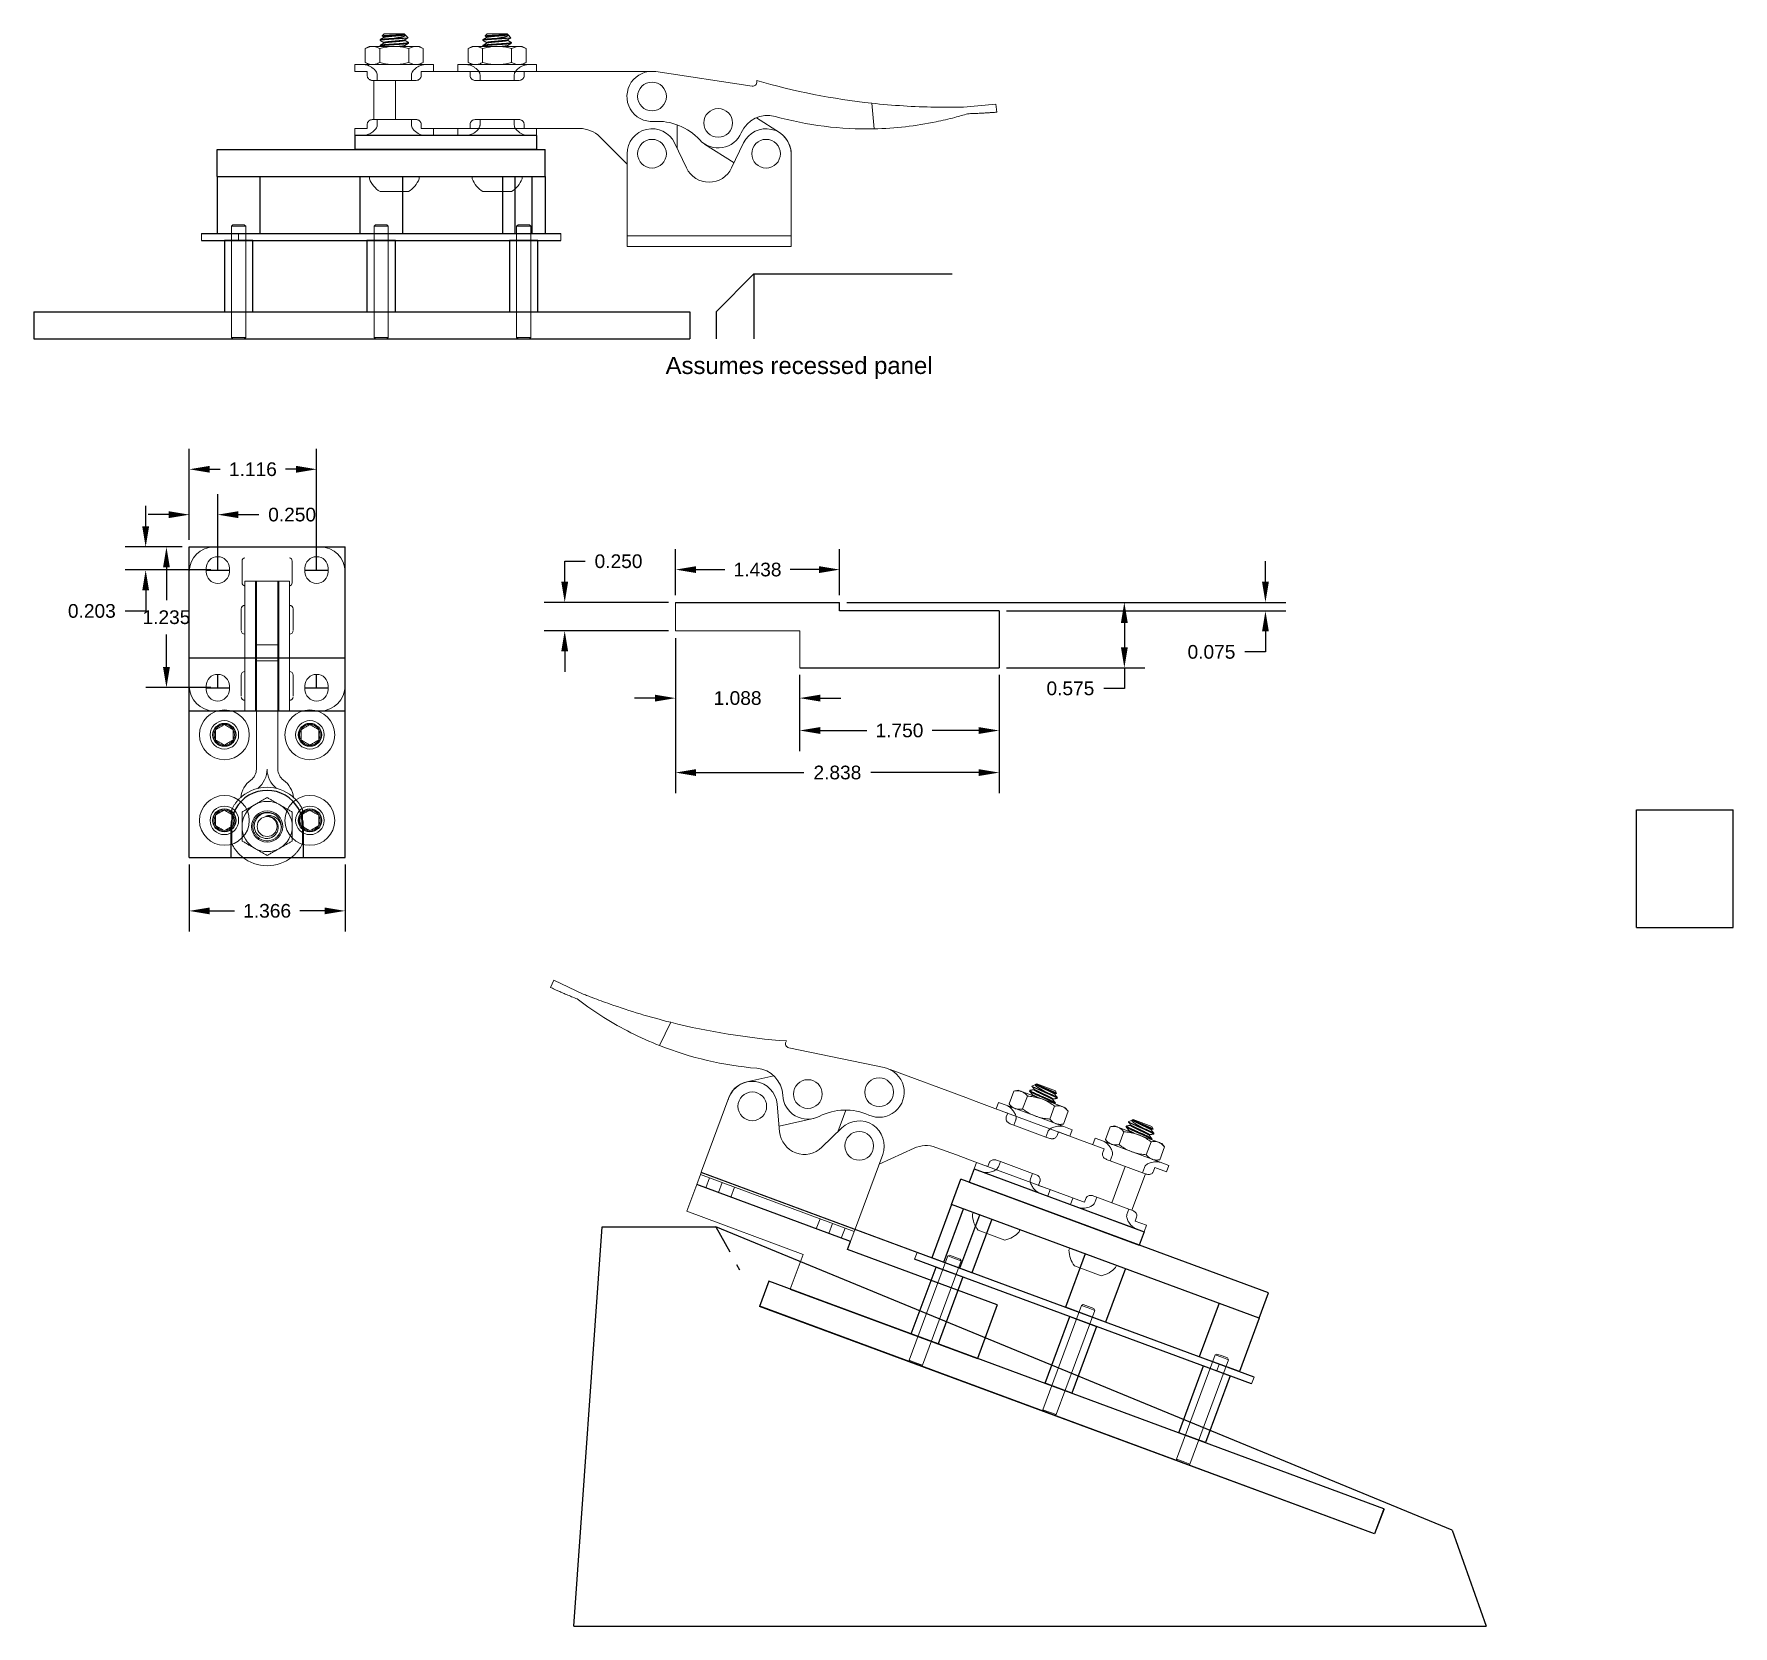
# Model space of a CAD drawing. Header units: inches. Extents: x -1 to 66.5, y -11.9 to 25.2.
# Drawn here: x 41.46 to 56.36, y -11.88 to 2.08 of the extents above; entities that cross this region are included whole.
import ezdxf

# ---------------------------------------------------------------- set-up
doc = ezdxf.new("R2010")
doc.units = ezdxf.units.IN
doc.header["$MEASUREMENT"] = 0
doc.linetypes.add('DASHED2', pattern=[0.375, 0.25, -0.125])
doc.linetypes.add('SLD-Solid', pattern=[0])
for name, color, linetype in [('45-1523-1', 80, 'Continuous'), ('Clamp', 30, 'Continuous'), ('Fastener', 134, 'Continuous'), ('Panel', 1, 'Continuous'), ('Solenoid', 6, 'Continuous'), ('Text', 50, 'Continuous')]:
    doc.layers.add(name, color=color, linetype=linetype)
doc.styles.get("Standard").update_dxf_attribs({"font": 'arial.ttf'})
doc.dimstyles.get("Standard").update_dxf_attribs({"dimtxt": 0.12, "dimasz": 0.18, "dimexe": 0.18, "dimexo": 0.0625, "dimgap": 0.09, "dimtad": 0, "dimtih": 1, "dimtoh": 1, "dimdec": 3, "dimzin": 0, "dimdsep": 46, "dimtxsty": 'Standard', "dimcen": 0.09, "dimadec": 0, "dimazin": 0, "dimtfac": 1, "dimtdec": 3, "dimtofl": 0, "dimtmove": 0, "dimatfit": 3, "dimfxl": 1, "dimtolj": 1, "dimtzin": 0, "dimarcsym": 0})

msp = doc.modelspace()

# ---------------------------------------------------------------- texts
at = {"layer": 'Text'}
msp.add_text('Assumes recessed panel', height=0.15, dxfattribs=at).set_placement((46.9996, -0.8994))

# ---------------------------------------------------------------- blocks, each defined once
blk = doc.blocks.new('*D73')
at = {"color": 0, "lineweight": -2, "transparency": 16777216}
for p, q in [((52.259, -2.722), (52.259, -2.542)), ((48.588, -2.902), (52.439, -2.902)), ((49.988, -2.977), (52.439, -2.977)), ((52.259, -3.157), (52.259, -3.337)), ((52.259, -3.337), (52.079, -3.337))]:
    blk.add_line(p, q, dxfattribs=at)
at = {"color": 0, "transparency": 16777216}
for points in [[(52.229, -2.722), (52.289, -2.722), (52.259, -2.902)], [(52.229, -3.157), (52.289, -3.157), (52.259, -2.977)]]:
    blk.add_solid(points, dxfattribs=at)
at = {"layer": 'Defpoints', "color": 0, "transparency": 16777216}
for p in [(48.525, -2.902), (49.925, -2.977), (52.259, -2.977)]:
    blk.add_point(p, dxfattribs=at)
at = {"color": 0, "transparency": 16777216, "insert": (51.786, -3.337), "char_height": 0.12, "attachment_point": 5}
blk.add_mtext('\\A1;0.075', dxfattribs=at)
blk = doc.blocks.new('*D74')
at = {"color": 0, "lineweight": -2, "transparency": 16777216}
for p, q in [((47.087, -3.215), (47.087, -4.575)), ((49.925, -3.539), (49.925, -4.575)), ((47.267, -4.395), (48.213, -4.395)), ((49.745, -4.395), (48.8, -4.395))]:
    blk.add_line(p, q, dxfattribs=at)
at = {"color": 0, "transparency": 16777216}
for points in [[(47.267, -4.365), (47.267, -4.425), (47.087, -4.395)], [(49.745, -4.365), (49.745, -4.425), (49.925, -4.395)]]:
    blk.add_solid(points, dxfattribs=at)
at = {"layer": 'Defpoints', "color": 0, "transparency": 16777216}
for p in [(47.087, -3.152), (49.925, -3.477), (49.925, -4.395)]:
    blk.add_point(p, dxfattribs=at)
at = {"color": 0, "transparency": 16777216, "insert": (48.506, -4.395), "char_height": 0.12, "attachment_point": 5}
blk.add_mtext('\\A1;2.838', dxfattribs=at)
blk = doc.blocks.new('*D75')
at = {"color": 0, "lineweight": -2, "transparency": 16777216}
for p, q in [((47.087, -2.84), (47.087, -2.435)), ((48.525, -2.84), (48.525, -2.435)), ((47.267, -2.615), (47.519, -2.615)), ((48.345, -2.615), (48.093, -2.615))]:
    blk.add_line(p, q, dxfattribs=at)
at = {"color": 0, "transparency": 16777216}
for points in [[(47.267, -2.585), (47.267, -2.645), (47.087, -2.615)], [(48.345, -2.585), (48.345, -2.645), (48.525, -2.615)]]:
    blk.add_solid(points, dxfattribs=at)
at = {"layer": 'Defpoints', "color": 0, "transparency": 16777216}
for p in [(48.525, -2.615), (47.087, -2.902), (48.525, -2.902)]:
    blk.add_point(p, dxfattribs=at)
at = {"color": 0, "transparency": 16777216, "insert": (47.806, -2.615), "char_height": 0.12, "attachment_point": 5}
blk.add_mtext('\\A1;1.438', dxfattribs=at)
blk = doc.blocks.new('*D76')
at = {"color": 0, "lineweight": -2, "transparency": 16777216}
for p, q in [((46.115, -2.722), (46.115, -2.542)), ((46.115, -2.542), (46.295, -2.542)), ((47.025, -2.902), (45.935, -2.902)), ((47.025, -3.152), (45.935, -3.152)), ((46.115, -3.332), (46.115, -3.512))]:
    blk.add_line(p, q, dxfattribs=at)
at = {"color": 0, "transparency": 16777216}
for points in [[(46.085, -2.722), (46.145, -2.722), (46.115, -2.902)], [(46.085, -3.332), (46.145, -3.332), (46.115, -3.152)]]:
    blk.add_solid(points, dxfattribs=at)
at = {"layer": 'Defpoints', "color": 0, "transparency": 16777216}
for p in [(46.115, -2.902), (47.087, -2.902), (47.087, -3.152)]:
    blk.add_point(p, dxfattribs=at)
at = {"color": 0, "transparency": 16777216, "insert": (46.587, -2.542), "char_height": 0.12, "attachment_point": 5}
blk.add_mtext('\\A1;0.250', dxfattribs=at)
blk = doc.blocks.new('*D77')
at = {"color": 0, "lineweight": -2, "transparency": 16777216}
for p, q in [((48.588, -2.902), (51.202, -2.902)), ((51.022, -3.082), (51.022, -3.297)), ((49.988, -3.477), (51.202, -3.477)), ((51.022, -3.477), (51.022, -3.657)), ((51.022, -3.657), (50.842, -3.657))]:
    blk.add_line(p, q, dxfattribs=at)
at = {"color": 0, "transparency": 16777216}
for points in [[(50.992, -3.082), (51.052, -3.082), (51.022, -2.902)], [(50.992, -3.297), (51.052, -3.297), (51.022, -3.477)]]:
    blk.add_solid(points, dxfattribs=at)
at = {"layer": 'Defpoints', "color": 0, "transparency": 16777216}
for p in [(48.525, -2.902), (49.925, -3.477), (51.022, -3.477)]:
    blk.add_point(p, dxfattribs=at)
at = {"color": 0, "transparency": 16777216, "insert": (50.549, -3.657), "char_height": 0.12, "attachment_point": 5}
blk.add_mtext('\\A1;0.575', dxfattribs=at)
blk = doc.blocks.new('*D78')
at = {"color": 0, "lineweight": -2, "transparency": 16777216}
for p, q in [((47.087, -3.215), (47.087, -3.922)), ((48.175, -3.539), (48.175, -3.922)), ((46.907, -3.742), (46.727, -3.742)), ((48.355, -3.742), (48.535, -3.742))]:
    blk.add_line(p, q, dxfattribs=at)
at = {"color": 0, "transparency": 16777216}
for points in [[(46.907, -3.712), (46.907, -3.772), (47.087, -3.742)], [(48.355, -3.712), (48.355, -3.772), (48.175, -3.742)]]:
    blk.add_solid(points, dxfattribs=at)
at = {"layer": 'Defpoints', "color": 0, "transparency": 16777216}
for p in [(47.087, -3.152), (48.175, -3.477), (48.175, -3.742)]:
    blk.add_point(p, dxfattribs=at)
at = {"color": 0, "transparency": 16777216, "insert": (47.631, -3.742), "char_height": 0.12, "attachment_point": 5}
blk.add_mtext('\\A1;1.088', dxfattribs=at)
blk = doc.blocks.new('*D79')
at = {"color": 0, "lineweight": -2, "transparency": 16777216}
for p, q in [((48.175, -3.539), (48.175, -4.206)), ((49.925, -3.539), (49.925, -4.206)), ((48.355, -4.026), (48.764, -4.026)), ((49.745, -4.026), (49.337, -4.026))]:
    blk.add_line(p, q, dxfattribs=at)
at = {"color": 0, "transparency": 16777216}
for points in [[(48.355, -3.996), (48.355, -4.056), (48.175, -4.026)], [(49.745, -3.996), (49.745, -4.056), (49.925, -4.026)]]:
    blk.add_solid(points, dxfattribs=at)
at = {"layer": 'Defpoints', "color": 0, "transparency": 16777216}
for p in [(48.175, -3.477), (49.925, -3.477), (49.925, -4.026)]:
    blk.add_point(p, dxfattribs=at)
at = {"color": 0, "transparency": 16777216, "insert": (49.05, -4.026), "char_height": 0.12, "attachment_point": 5}
blk.add_mtext('\\A1;1.750', dxfattribs=at)
blk = doc.blocks.new('*D80')
at = {"layer": 'Defpoints', "color": 0, "transparency": 16777216}
for p in [(42.823, -5.139), (44.189, -5.139), (44.189, -5.608)]:
    blk.add_point(p, dxfattribs=at)
at = {"layer": 'Solenoid', "color": 0, "lineweight": -2, "transparency": 16777216}
for p, q in [((42.823, -5.202), (42.823, -5.788)), ((44.189, -5.202), (44.189, -5.788)), ((43.003, -5.608), (43.219, -5.608)), ((44.009, -5.608), (43.793, -5.608))]:
    blk.add_line(p, q, dxfattribs=at)
at = {"layer": 'Solenoid', "color": 0, "transparency": 16777216}
for points in [[(43.003, -5.578), (43.003, -5.638), (42.823, -5.608)], [(44.009, -5.578), (44.009, -5.638), (44.189, -5.608)]]:
    blk.add_solid(points, dxfattribs=at)
at = {"layer": 'Solenoid', "color": 0, "transparency": 16777216, "insert": (43.506, -5.608), "char_height": 0.12, "attachment_point": 5}
blk.add_mtext('\\A1;1.366', dxfattribs=at)
blk = doc.blocks.new('*D81')
at = {"layer": 'Defpoints', "color": 0, "transparency": 16777216}
for p in [(42.823, -2.416), (42.441, -2.618), (43.073, -2.618)]:
    blk.add_point(p, dxfattribs=at)
at = {"layer": 'Solenoid', "color": 0, "lineweight": -2, "transparency": 16777216}
for p, q in [((42.441, -2.236), (42.441, -2.056)), ((42.761, -2.416), (42.261, -2.416)), ((43.011, -2.618), (42.261, -2.618)), ((42.441, -2.798), (42.441, -2.978)), ((42.441, -2.978), (42.261, -2.978))]:
    blk.add_line(p, q, dxfattribs=at)
at = {"layer": 'Solenoid', "color": 0, "transparency": 16777216}
for points in [[(42.411, -2.236), (42.471, -2.236), (42.441, -2.416)], [(42.411, -2.798), (42.471, -2.798), (42.441, -2.618)]]:
    blk.add_solid(points, dxfattribs=at)
at = {"layer": 'Solenoid', "color": 0, "transparency": 16777216, "insert": (41.969, -2.978), "char_height": 0.12, "attachment_point": 5}
blk.add_mtext('\\A1;0.203', dxfattribs=at)
blk = doc.blocks.new('*D82')
at = {"layer": 'Defpoints', "color": 0, "transparency": 16777216}
for p in [(43.073, -2.133), (42.823, -2.416), (43.073, -2.618)]:
    blk.add_point(p, dxfattribs=at)
at = {"layer": 'Solenoid', "color": 0, "lineweight": -2, "transparency": 16777216}
for p, q in [((42.823, -2.353), (42.823, -1.953)), ((43.073, -2.556), (43.073, -1.953)), ((42.643, -2.133), (42.463, -2.133)), ((43.253, -2.133), (43.433, -2.133))]:
    blk.add_line(p, q, dxfattribs=at)
at = {"layer": 'Solenoid', "color": 0, "transparency": 16777216}
for points in [[(42.643, -2.103), (42.643, -2.163), (42.823, -2.133)], [(43.253, -2.103), (43.253, -2.163), (43.073, -2.133)]]:
    blk.add_solid(points, dxfattribs=at)
at = {"layer": 'Solenoid', "color": 0, "transparency": 16777216, "insert": (43.725, -2.133), "char_height": 0.12, "attachment_point": 5}
blk.add_mtext('\\A1;0.250', dxfattribs=at)
blk = doc.blocks.new('*D83')
at = {"layer": 'Defpoints', "color": 0, "transparency": 16777216}
for p in [(43.939, -1.735), (42.823, -2.416), (43.939, -2.618)]:
    blk.add_point(p, dxfattribs=at)
at = {"layer": 'Solenoid', "color": 0, "lineweight": -2, "transparency": 16777216}
for p, q in [((42.823, -2.353), (42.823, -1.555)), ((43.939, -2.556), (43.939, -1.555)), ((43.003, -1.735), (43.094, -1.735)), ((43.759, -1.735), (43.668, -1.735))]:
    blk.add_line(p, q, dxfattribs=at)
at = {"layer": 'Solenoid', "color": 0, "transparency": 16777216}
for points in [[(43.003, -1.705), (43.003, -1.765), (42.823, -1.735)], [(43.759, -1.705), (43.759, -1.765), (43.939, -1.735)]]:
    blk.add_solid(points, dxfattribs=at)
at = {"layer": 'Solenoid', "color": 0, "transparency": 16777216, "insert": (43.381, -1.735), "char_height": 0.12, "attachment_point": 5}
blk.add_mtext('\\A1;1.116', dxfattribs=at)
blk = doc.blocks.new('*D84')
at = {"layer": 'Defpoints', "color": 0, "transparency": 16777216}
for p in [(42.823, -2.416), (42.623, -3.65), (43.073, -3.65)]:
    blk.add_point(p, dxfattribs=at)
at = {"layer": 'Solenoid', "color": 0, "lineweight": -2, "transparency": 16777216}
for p, q in [((42.761, -2.416), (42.443, -2.416)), ((42.623, -2.596), (42.623, -2.882)), ((42.623, -3.47), (42.623, -3.185)), ((43.011, -3.65), (42.443, -3.65))]:
    blk.add_line(p, q, dxfattribs=at)
at = {"layer": 'Solenoid', "color": 0, "transparency": 16777216}
for points in [[(42.593, -2.596), (42.653, -2.596), (42.623, -2.416)], [(42.593, -3.47), (42.653, -3.47), (42.623, -3.65)]]:
    blk.add_solid(points, dxfattribs=at)
at = {"layer": 'Solenoid', "color": 0, "transparency": 16777216, "insert": (42.623, -3.033), "char_height": 0.12, "attachment_point": 5}
blk.add_mtext('\\A1;1.235', dxfattribs=at)

# ---------------------------------------------------------------- dimensions: what is measured, and where the dimension line sits
at = {"color": 7}
for base, p1, p2, picture, middle in [((46.1151, -2.9021), (47.0873, -3.1521), (47.0873, -2.9021), '*D76', (46.5874, -2.5421)), ((52.2588, -2.9768), (48.5253, -2.9022), (49.9255, -2.9768), '*D73', (51.7859, -3.3368)), ((51.0217, -3.4768), (48.5253, -2.9022), (49.9254, -3.4768), '*D77', (50.5487, -3.6568))]:
    dim = msp.add_linear_dim(base=base, p1=p1, p2=p2, angle=90, dimstyle='Standard', dxfattribs=at)
    dim.commit()
    dim.dimension.update_dxf_attribs({"geometry": picture, "text_midpoint": middle})
for base, p1, p2, picture, middle in [((48.5253, -2.6154), (47.0873, -2.9021), (48.5253, -2.9022), '*D75', (47.8063, -2.6154)), ((48.1753, -3.7417), (47.0873, -3.1521), (48.1753, -3.4767), '*D78', (47.6313, -3.7417)), ((49.9254, -4.3946), (47.0873, -3.1521), (49.9254, -3.4768), '*D74', (48.5064, -4.3946)), ((49.9254, -4.0261), (48.1753, -3.4767), (49.9254, -3.4768), '*D79', (49.0504, -4.0261))]:
    dim = msp.add_linear_dim(base=base, p1=p1, p2=p2, dimstyle='Standard', dxfattribs=at)
    dim.commit()
    dim.dimension.update_dxf_attribs({"geometry": picture, "text_midpoint": middle})
at = {"layer": 'Solenoid', "color": 5}
for base, p2, picture, middle in [((43.939, -1.7351), (43.939, -2.6185), '*D83', (43.381, -1.7351)), ((43.073, -2.1329), (43.073, -2.6185), '*D82', (43.7253, -2.1329))]:
    dim = msp.add_linear_dim(base=base, p1=(42.823, -2.416), p2=p2, dimstyle='Standard', dxfattribs=at)
    dim.commit()
    dim.dimension.update_dxf_attribs({"geometry": picture, "text_midpoint": middle})
for base, p2, picture, middle in [((42.4411778362, -2.6184748993), (43.0730015694, -2.6184748993), '*D81', (41.968708532, -2.9784748993)), ((42.6229710048, -3.6504748993), (43.0730015694, -3.6504748993), '*D84', (42.6229710048, -3.0332248993))]:
    dim = msp.add_linear_dim(base=base, p1=(42.8230015694, -2.4159748993), p2=p2, angle=90, dimstyle='Standard', dxfattribs=at)
    dim.commit()
    dim.dimension.update_dxf_attribs({"geometry": picture, "text_midpoint": middle})
at = {"layer": 'Solenoid'}
dim = msp.add_linear_dim(base=(44.189, -5.6077), p1=(42.823, -5.1391), p2=(44.189, -5.1391), dimstyle='Standard', dxfattribs=at)
dim.commit()
dim.dimension.update_dxf_attribs({"geometry": '*D80', "text_midpoint": (43.506, -5.6077)})

# ---------------------------------------------------------------- linework, layer by layer
at = {"color": 7, "linetype": 'Continuous', "lineweight": 0}
for p, q in [((47.0873, -3.1521), (47.0873, -2.9021)), ((47.0873, -3.1521), (48.1754, -3.1522)), ((48.1753, -3.4767), (48.1754, -3.1522))]:
    msp.add_line(p, q, dxfattribs=at)
at = {"color": 7}
for p, q in [((47.0873, -2.9021), (48.5253, -2.9022)), ((48.5253, -2.9767), (48.5253, -2.9022)), ((49.9255, -2.9768), (48.5253, -2.9767)), ((49.9255, -2.9768), (49.9254, -3.4768)), ((48.1753, -3.4767), (49.9254, -3.4768))]:
    msp.add_line(p, q, dxfattribs=at)
at = {"layer": '45-1523-1'}
for p, q in [((42.9307, 0.3325), (46.0807, 0.3325)), ((42.9307, 0.27), (46.0807, 0.27)), ((52.1592, -9.6959), (49.2049, -8.6029)), ((52.1375, -9.7545), (49.1832, -8.6615))]:
    msp.add_line(p, q, dxfattribs=at)
at = {"layer": '45-1523-1', "linetype": 'Continuous', "lineweight": 0}
for p, q in [((42.9307, 0.27), (42.9307, 0.3325)), ((43.2557, 0.27), (43.2557, 0.3325)), ((46.0807, 0.27), (46.0807, 0.3325)), ((49.1832, -8.6615), (49.2049, -8.6029)), ((51.8327, -9.6418), (51.8544, -9.5831)), ((52.1375, -9.7545), (52.1592, -9.6959))]:
    msp.add_line(p, q, dxfattribs=at)
at = {"layer": 'Clamp', "linetype": 'Continuous', "lineweight": 0}
for p, q in [((44.4007, 1.9735), (44.3667, 1.9539)), ((44.3667, 1.9539), (44.3667, 1.8332)), ((44.4007, 1.9735), (44.4302, 1.9735)), ((44.4302, 1.9735), (44.6207, 1.9735)), ((44.4937, 1.9539), (44.4937, 1.8332)), ((44.6207, 1.9735), (44.8112, 1.9735)), ((44.7477, 1.9539), (44.7477, 1.8332)), ((44.8112, 1.9735), (44.8407, 1.9735)), ((44.8747, 1.9539), (44.8407, 1.9735)), ((44.8747, 1.9539), (44.8747, 1.8332)), ((45.3026, 1.9735), (45.2686, 1.9539)), ((45.2686, 1.9539), (45.2686, 1.8332)), ((45.3026, 1.9735), (45.3321, 1.9735)), ((45.3321, 1.9735), (45.5226, 1.9735)), ((45.3956, 1.9539), (45.3956, 1.8332)), ((45.5226, 1.9735), (45.7131, 1.9735)), ((45.6496, 1.9539), (45.6496, 1.8332)), ((45.7131, 1.9735), (45.7426, 1.9735)), ((45.7766, 1.9539), (45.7426, 1.9735)), ((45.7766, 1.9539), (45.7766, 1.8332)), ((44.2762, 1.8135), (44.2762, 1.7535)), ((44.3556, 1.8135), (44.2762, 1.8135)), ((44.8858, 1.8135), (44.3556, 1.8135)), ((44.3667, 1.8332), (44.4007, 1.8135)), ((44.8407, 1.8135), (44.8747, 1.8332)), ((44.9652, 1.8135), (44.8858, 1.8135)), ((44.9652, 1.7535), (44.9652, 1.8135)), ((45.1781, 1.8135), (45.1781, 1.7535)), ((45.2575, 1.8135), (45.1781, 1.8135)), ((45.7877, 1.8135), (45.2575, 1.8135)), ((45.2686, 1.8332), (45.3026, 1.8135)), ((45.7426, 1.8135), (45.7766, 1.8332)), ((45.8671, 1.8135), (45.7877, 1.8135)), ((45.8671, 1.7535), (45.8671, 1.8135)), ((44.3837, 1.7535), (44.2762, 1.7535)), ((44.3837, 1.7185), (44.3837, 1.7535)), ((44.4427, 1.3335), (44.4427, 1.6735)), ((44.4705, 1.6735), (44.4428, 1.6735)), ((44.4705, 1.7235), (44.4705, 1.6735)), ((44.771, 1.6735), (44.4705, 1.6735)), ((44.6307, 1.3335), (44.6307, 1.6735)), ((44.771, 1.6735), (44.771, 1.7235)), ((44.7986, 1.6735), (44.771, 1.6735)), ((44.8754, 1.7535), (44.8577, 1.7535)), ((44.8577, 1.7535), (44.8577, 1.7185)), ((45.8807, 1.7535), (44.8754, 1.7535)), ((45.2856, 1.7535), (45.1781, 1.7535)), ((45.2856, 1.7185), (45.2856, 1.7535)), ((45.3724, 1.6735), (45.3447, 1.6735)), ((45.3724, 1.7235), (45.3724, 1.6735)), ((45.6729, 1.6735), (45.3724, 1.6735)), ((45.6729, 1.6735), (45.6729, 1.7235)), ((45.7005, 1.6735), (45.6729, 1.6735)), ((45.7773, 1.7535), (45.7596, 1.7535)), ((45.7596, 1.7535), (45.7596, 1.7185)), ((46.054, 1.7535), (45.8807, 1.7535)), ((46.1512, 1.7535), (46.054, 1.7535)), ((46.8598, 1.7535), (46.1512, 1.7535)), ((46.9133, 1.7521), (47.7591, 1.6253)), ((47.7997, 1.6636), (47.7987, 1.6738)), ((47.9997, 1.2176), (47.7961, 1.3485)), ((48.8068, 1.4754), (48.8273, 1.2503)), ((49.6119, 1.442), (49.8961, 1.4679)), ((49.9026, 1.3964), (49.8961, 1.4679)), ((44.2762, 1.2535), (44.2762, 1.1935)), ((44.2762, 1.2535), (44.3837, 1.2535)), ((44.2762, 1.1935), (44.3556, 1.1935)), ((44.3556, 1.1935), (44.8858, 1.1935)), ((44.3837, 1.2535), (44.3837, 1.2885)), ((44.4428, 1.3335), (44.4705, 1.3335)), ((44.4705, 1.3335), (44.4705, 1.2835)), ((44.4705, 1.3335), (44.771, 1.3335)), ((44.771, 1.2835), (44.771, 1.3335)), ((44.771, 1.3335), (44.7986, 1.3335)), ((44.8577, 1.2885), (44.8577, 1.2535)), ((44.8577, 1.2535), (44.8754, 1.2535)), ((44.8754, 1.2535), (45.8807, 1.2535)), ((44.8858, 1.1935), (44.9652, 1.1935)), ((44.9652, 1.1935), (44.9652, 1.2535)), ((45.1781, 1.2535), (45.1781, 1.1935)), ((45.1781, 1.2535), (45.2856, 1.2535)), ((45.1781, 1.1935), (45.2575, 1.1935)), ((45.2575, 1.1935), (45.7877, 1.1935)), ((45.2856, 1.2535), (45.2856, 1.2885)), ((45.3447, 1.3335), (45.3724, 1.3335)), ((45.3724, 1.3335), (45.3724, 1.2835)), ((45.3724, 1.3335), (45.6729, 1.3335)), ((45.6729, 1.2835), (45.6729, 1.3335)), ((45.6729, 1.3335), (45.7005, 1.3335)), ((45.7596, 1.2885), (45.7596, 1.2535)), ((45.7596, 1.2535), (45.7773, 1.2535)), ((45.7877, 1.1935), (45.8671, 1.1935)), ((45.8671, 1.1935), (45.8671, 1.2535)), ((45.8807, 1.2535), (46.054, 1.2535)), ((46.054, 1.2535), (46.1512, 1.2535)), ((46.1512, 1.2535), (46.2464, 1.2535)), ((47.0997, 1.2866), (47.0997, 1.0821)), ((44.4007, 1.0685), (44.4302, 1.0685)), ((44.6207, 1.0685), (44.4302, 1.0685)), ((44.6207, 1.0685), (44.8112, 1.0685)), ((44.8112, 1.0685), (44.8407, 1.0685)), ((45.3026, 1.0685), (45.3321, 1.0685)), ((45.5226, 1.0685), (45.3321, 1.0685)), ((45.5226, 1.0685), (45.7131, 1.0685)), ((45.7131, 1.0685), (45.7426, 1.0685)), ((46.4232, 1.1803), (46.6617, 0.9418)), ((47.183, 0.9073), (47.0784, 1.1268)), ((47.183, 0.9073), (47.0784, 1.1268)), ((47.342, 1.1175), (47.5996, 0.9518)), ((47.683, 1.1268), (47.5784, 0.9073)), ((47.683, 1.1268), (47.5784, 0.9073)), ((46.6617, 0.3445), (46.6617, 1.0325)), ((46.6617, 0.3445), (46.6617, 1.0325)), ((48.0997, 0.3445), (48.0997, 1.0325)), ((48.0997, 0.3445), (48.0997, 1.0325)), ((46.6617, 0.3135), (46.6617, 0.3445)), ((46.6617, 0.3135), (46.6617, 0.3445)), ((46.6617, 0.2195), (46.6617, 0.3135)), ((46.6617, 0.3135), (46.8807, 0.3135)), ((46.6617, 0.2195), (46.6617, 0.3135)), ((46.6617, 0.3135), (46.8807, 0.3135)), ((46.8807, 0.3135), (47.8807, 0.3135)), ((46.8807, 0.3135), (47.8807, 0.3135)), ((47.8807, 0.3135), (48.0997, 0.3135)), ((47.8807, 0.3135), (48.0997, 0.3135)), ((48.0997, 0.3445), (48.0997, 0.3135)), ((48.0997, 0.3445), (48.0997, 0.3135)), ((48.0997, 0.2195), (48.0997, 0.3135)), ((48.0997, 0.2195), (48.0997, 0.3135)), ((46.6617, 0.2195), (46.8807, 0.2195)), ((46.6617, 0.2195), (46.8807, 0.2195)), ((47.8807, 0.2195), (46.8807, 0.2195)), ((47.8807, 0.2195), (46.8807, 0.2195)), ((48.0997, 0.2195), (47.8807, 0.2195)), ((48.0997, 0.2195), (47.8807, 0.2195)), ((43.287, -2.416), (43.042, -2.416)), ((43.287, -2.416), (43.3095, -2.416)), ((43.7025, -2.416), (43.725, -2.416)), ((43.97, -2.416), (43.725, -2.416)), ((42.823, -2.635), (42.823, -3.635)), ((42.9715, -2.634), (42.9715, -2.603)), ((43.1745, -2.603), (43.1745, -2.634)), ((43.8375, -2.634), (43.8375, -2.603)), ((44.0405, -2.603), (44.0405, -2.634)), ((44.189, -3.635), (44.189, -2.635)), ((43.7025, -2.7169), (43.3095, -2.7169)), ((43.3095, -2.7566), (43.3095, -2.7169)), ((43.3095, -2.7566), (43.3095, -3.6024)), ((43.4035, -2.7566), (43.4035, -2.7169)), ((43.4035, -3.6024), (43.4035, -2.7566)), ((43.412, -2.7169), (43.412, -2.9356)), ((43.6, -2.7169), (43.6, -2.9356)), ((43.6085, -2.7566), (43.6085, -2.7169)), ((43.6085, -2.7566), (43.6085, -3.6024)), ((43.7025, -2.7566), (43.7025, -2.7169)), ((43.7025, -3.6024), (43.7025, -2.7566)), ((43.4035, -2.9669), (43.412, -2.9669)), ((43.412, -2.9356), (43.412, -3.2746)), ((43.6, -2.9356), (43.6, -3.2746)), ((43.6, -2.9669), (43.6085, -2.9669)), ((43.412, -3.1424), (43.4035, -3.1424)), ((43.4035, -3.1491), (43.412, -3.1491)), ((43.412, -3.2746), (43.6, -3.2746)), ((43.412, -3.2746), (43.412, -3.3327)), ((43.6085, -3.1424), (43.6, -3.1424)), ((43.6, -3.1491), (43.6085, -3.1491)), ((43.6, -3.3327), (43.6, -3.2746)), ((43.412, -3.3327), (43.412, -3.416)), ((43.412, -3.416), (43.6, -3.416)), ((43.412, -3.635), (43.412, -3.416)), ((43.6, -3.416), (43.6, -3.3327)), ((43.6, -3.635), (43.6, -3.416)), ((43.4035, -3.5472), (43.412, -3.5472)), ((43.6, -3.5472), (43.6085, -3.5472)), ((42.9715, -3.666), (42.9715, -3.635)), ((43.1745, -3.635), (43.1745, -3.666)), ((43.3095, -3.6024), (43.3095, -3.855)), ((43.412, -3.5999), (43.4035, -3.5999)), ((43.4035, -3.855), (43.4035, -3.6024)), ((43.412, -4.3645), (43.412, -3.635)), ((43.6085, -3.5999), (43.6, -3.5999)), ((43.6, -3.635), (43.6, -4.3645)), ((43.6085, -3.6024), (43.6085, -3.855)), ((43.7025, -3.855), (43.7025, -3.6024)), ((43.8375, -3.666), (43.8375, -3.635)), ((44.0405, -3.635), (44.0405, -3.666)), ((43.287, -3.854), (43.042, -3.854)), ((43.3095, -3.854), (43.287, -3.854)), ((43.3095, -3.855), (43.4035, -3.855)), ((43.4035, -3.7295), (43.412, -3.7295)), ((43.412, -3.854), (43.4035, -3.854)), ((43.6, -3.7295), (43.6085, -3.7295)), ((43.6085, -3.854), (43.6, -3.854)), ((43.6085, -3.855), (43.7025, -3.855)), ((43.725, -3.854), (43.7025, -3.854)), ((43.97, -3.854), (43.725, -3.854)), ((43.196, -4.7178), (43.196, -5.0183)), ((43.816, -5.0183), (43.816, -4.7178)), ((43.6307, -4.8714), (43.6298, -4.88)), ((43.4675, -4.9864), (43.4671, -4.9868)), ((43.5449, -4.9868), (43.5445, -4.9864)), ((43.5969, -4.9534), (43.5985, -4.9521)), ((45.9896, -6.279), (46.0206, -6.2142)), ((46.2781, -6.3371), (46.0206, -6.2142)), ((47.0448, -6.5851), (46.9475, -6.7891)), ((48.0546, -6.7581), (48.059, -6.7488)), ((48.9166, -6.9826), (48.0794, -6.808)), ((48.9674, -6.9999), (49.6319, -7.2457)), ((47.7122, -7.107), (47.9486, -7.0548)), ((47.3155, -7.891), (47.5543, -7.2458)), ((47.3155, -7.891), (47.5543, -7.2458)), ((49.6319, -7.2457), (49.7231, -7.2794)), ((49.7231, -7.2794), (49.8856, -7.3396)), ((49.8983, -7.3443), (49.9192, -7.288)), ((49.9192, -7.288), (49.9936, -7.3156)), ((50.0527, -7.1878), (50.0108, -7.301)), ((50.0527, -7.1878), (50.0914, -7.1812)), ((50.1191, -7.1914), (50.0914, -7.1812)), ((50.2978, -7.2575), (50.1191, -7.1914)), ((50.1718, -7.2319), (50.1299, -7.3451)), ((50.4764, -7.3236), (50.2978, -7.2575)), ((47.9778, -7.302), (47.9997, -7.5441)), ((47.9778, -7.302), (47.9997, -7.5441)), ((48.2943, -7.4291), (47.9953, -7.4951)), ((48.5803, -7.3545), (48.5093, -7.5463)), ((49.8856, -7.3396), (50.8284, -7.6884)), ((49.9826, -7.3755), (49.9991, -7.3816)), ((49.9991, -7.3816), (49.987, -7.4144)), ((49.9936, -7.3156), (50.4909, -7.4995)), ((50.0359, -7.3312), (50.0108, -7.301)), ((50.0528, -7.4867), (50.0701, -7.4398)), ((50.4101, -7.32), (50.3682, -7.4332)), ((50.5041, -7.3338), (50.4764, -7.3236)), ((50.5292, -7.3641), (50.4873, -7.4773)), ((50.5041, -7.3338), (50.5292, -7.3641)), ((48.3705, -7.6813), (48.5448, -7.5118)), ((48.3705, -7.6813), (48.5448, -7.5118)), ((50.0268, -7.4771), (50.0528, -7.4867)), ((50.0528, -7.4867), (50.3346, -7.591)), ((50.3519, -7.5441), (50.3346, -7.591)), ((50.3346, -7.591), (50.3605, -7.6006)), ((50.4316, -7.5789), (50.4437, -7.5461)), ((50.4437, -7.5461), (50.5445, -7.5834)), ((50.4873, -7.4773), (50.4486, -7.4839)), ((50.4909, -7.4995), (50.5653, -7.5271)), ((50.5653, -7.5271), (50.5445, -7.5834)), ((50.8986, -7.5007), (50.8567, -7.6139)), ((50.8986, -7.5007), (50.9373, -7.4941)), ((50.9649, -7.5043), (50.9373, -7.4941)), ((51.1436, -7.5705), (50.9649, -7.5043)), ((51.0177, -7.5448), (50.9758, -7.658)), ((51.3223, -7.6366), (51.1436, -7.5705)), ((48.6642, -8.39), (48.9029, -7.7448)), ((48.6642, -8.39), (48.9029, -7.7448)), ((49.1779, -7.6889), (48.8714, -7.8299)), ((49.4584, -7.7147), (49.3691, -7.6816)), ((49.5496, -7.7484), (49.4584, -7.7147)), ((50.7442, -7.6573), (50.765, -7.601)), ((50.765, -7.601), (50.8395, -7.6285)), ((50.8284, -7.6884), (50.845, -7.6946)), ((50.845, -7.6946), (50.8329, -7.7274)), ((50.8395, -7.6285), (51.3367, -7.8125)), ((50.8818, -7.6442), (50.8567, -7.6139)), ((51.2559, -7.633), (51.214, -7.7462)), ((51.3499, -7.6468), (51.3223, -7.6366)), ((51.3751, -7.677), (51.3332, -7.7902)), ((51.3499, -7.6468), (51.3751, -7.677)), ((47.3155, -7.891), (47.3048, -7.9201)), ((47.3155, -7.891), (47.3048, -7.9201)), ((49.7121, -7.8085), (49.5496, -7.7484)), ((49.704, -7.8695), (49.7248, -7.8132)), ((49.7785, -7.8971), (49.704, -7.8695)), ((50.655, -8.1574), (49.7121, -7.8085)), ((49.8256, -7.8505), (49.8091, -7.8444)), ((49.8378, -7.8177), (49.8256, -7.8505)), ((49.9348, -7.8056), (49.9088, -7.796)), ((49.9174, -7.8525), (49.9348, -7.8056)), ((50.2166, -7.9099), (49.9348, -7.8056)), ((50.8727, -7.7901), (50.8986, -7.7997)), ((50.8986, -7.7997), (50.916, -7.7528)), ((50.8986, -7.7997), (51.1804, -7.904)), ((50.9122, -8.1672), (51.0301, -7.8484)), ((51.1978, -7.8571), (51.1804, -7.904)), ((51.2774, -7.8919), (51.2896, -7.859)), ((51.2896, -7.859), (51.3904, -7.8963)), ((51.3332, -7.7902), (51.2944, -7.7969)), ((51.3367, -7.8125), (51.4112, -7.8401)), ((51.4112, -7.8401), (51.3904, -7.8963)), ((47.2721, -8.0083), (47.3048, -7.9201)), ((47.2721, -8.0083), (47.3048, -7.9201)), ((47.2721, -8.0083), (47.4775, -8.0843)), ((47.2721, -8.0083), (47.4775, -8.0843)), ((47.5102, -7.9961), (47.3048, -7.9201)), ((47.5102, -7.9961), (47.3048, -7.9201)), ((47.3523, -8.0379), (47.385, -7.9498)), ((47.4621, -8.0785), (47.4947, -7.9904)), ((48.448, -8.3431), (47.5102, -7.9961)), ((48.448, -8.3431), (47.5102, -7.9961)), ((47.5718, -8.1191), (47.6044, -8.031)), ((49.805, -8.0402), (49.7774, -8.0299)), ((50.2757, -8.081), (49.7785, -7.8971)), ((49.9837, -8.1063), (49.805, -8.0402)), ((50.2166, -7.9099), (50.1992, -7.9568)), ((50.2425, -7.9195), (50.2166, -7.9099)), ((50.2702, -8.015), (50.2823, -7.9822)), ((50.371, -8.0523), (50.2702, -8.015)), ((51.0885, -8.2325), (51.2065, -7.9136)), ((51.1804, -7.904), (51.2064, -7.9136)), ((47.4775, -8.0843), (48.4154, -8.4313)), ((47.4775, -8.0843), (48.4154, -8.4313)), ((49.9837, -8.1063), (50.1624, -8.1724)), ((50.1901, -8.1826), (50.1624, -8.1724)), ((50.3502, -8.1086), (50.2757, -8.081)), ((50.371, -8.0523), (50.3502, -8.1086)), ((50.5499, -8.1825), (50.5707, -8.1262)), ((50.6243, -8.21), (50.5499, -8.1825)), ((50.6715, -8.1635), (50.655, -8.1574)), ((50.6836, -8.1307), (50.6715, -8.1635)), ((50.7806, -8.1186), (50.7547, -8.109)), ((50.7633, -8.1655), (50.7806, -8.1186)), ((51.0624, -8.2228), (50.7806, -8.1186)), ((48.321, -8.3963), (48.3536, -8.3082)), ((51.1216, -8.394), (50.6243, -8.21)), ((51.0624, -8.2228), (51.0451, -8.2697)), ((51.0884, -8.2324), (51.0624, -8.2228)), ((51.1161, -8.328), (51.1282, -8.2951)), ((51.2169, -8.3653), (51.1161, -8.328)), ((48.6208, -8.5073), (48.4154, -8.4313)), ((48.6208, -8.5073), (48.4154, -8.4313)), ((48.4307, -8.4369), (48.4633, -8.3488)), ((48.6534, -8.4191), (48.448, -8.3431)), ((48.6534, -8.4191), (48.448, -8.3431)), ((48.5404, -8.4775), (48.573, -8.3894)), ((48.595, -8.5771), (48.6534, -8.4191)), ((48.6208, -8.5073), (48.6534, -8.4191)), ((48.6534, -8.4191), (48.6642, -8.39)), ((48.6534, -8.4191), (48.6642, -8.39)), ((50.6509, -8.3531), (50.6233, -8.3429)), ((50.8296, -8.4192), (50.6509, -8.3531)), ((50.8296, -8.4192), (51.0083, -8.4853)), ((51.0359, -8.4956), (51.0083, -8.4853)), ((51.196, -8.4215), (51.1216, -8.394)), ((51.2169, -8.3653), (51.196, -8.4215))]:
    msp.add_line(p, q, dxfattribs=at)
at = {"layer": 'Clamp'}
for p, q in [((45.8671, 1.1935), (44.2762, 1.1935)), ((44.2762, 1.1935), (44.2762, 1.0685)), ((45.8671, 1.1935), (45.8671, 1.0685)), ((43.0682, 1.0685), (45.9432, 1.0685)), ((43.0682, 0.8325), (43.0682, 1.0685)), ((45.8671, 1.0685), (44.2762, 1.0685)), ((45.9432, 0.8325), (45.9432, 1.0685)), ((43.0682, 0.8325), (45.9432, 0.8325)), ((43.0682, 0.8325), (43.0682, 0.3325)), ((43.4432, 0.8325), (43.4432, 0.3325)), ((44.3182, 0.8325), (44.3182, 0.3325)), ((44.6932, 0.8325), (44.6932, 0.3325)), ((45.5682, 0.8325), (45.5682, 0.3325)), ((45.6807, 0.3325), (45.6807, 0.8325)), ((45.8307, 0.3325), (45.8307, 0.8325)), ((45.9432, 0.8325), (45.9432, 0.3325)), ((43.0682, 0.3325), (43.4432, 0.3325)), ((44.3182, 0.3325), (44.6932, 0.3325)), ((45.5682, 0.3325), (45.9432, 0.3325)), ((43.189, -4.8652), (43.189, -5.145)), ((43.823, -4.8652), (43.823, -5.145)), ((49.704, -7.8695), (49.6606, -7.9867)), ((49.704, -7.8695), (51.196, -8.4215)), ((49.5074, -8.1817), (49.5893, -7.9603)), ((52.2856, -8.9579), (49.5893, -7.9603)), ((49.6606, -7.9867), (51.1527, -8.5388)), ((49.5074, -8.1817), (49.3339, -8.6506)), ((52.2037, -9.1793), (49.5074, -8.1817)), ((49.4394, -8.6896), (49.6129, -8.2207)), ((49.5801, -8.7417), (49.7536, -8.2728)), ((49.8591, -8.3118), (49.6856, -8.7807)), ((51.196, -8.4215), (51.1527, -8.5388)), ((50.6797, -8.6154), (50.5062, -9.0843)), ((49.6856, -8.7807), (49.3339, -8.6506)), ((51.0314, -8.7455), (50.8579, -9.2145)), ((50.8579, -9.2145), (50.5062, -9.0843)), ((51.852, -9.0492), (51.6785, -9.5181)), ((52.2037, -9.1793), (52.2856, -8.9579)), ((52.2037, -9.1793), (52.0302, -9.6482)), ((52.0302, -9.6482), (51.6785, -9.5181))]:
    msp.add_line(p, q, dxfattribs=at)
at = {"layer": 'Clamp', "color": 5, "linetype": 'Continuous', "lineweight": 0}
for p, q in [((47.1854, -8.2427), (47.2721, -8.0083)), ((47.1854, -8.2427), (48.2059, -8.6203)), ((48.0933, -8.9247), (48.2059, -8.6203))]:
    msp.add_line(p, q, dxfattribs=at)
at = {"layer": 'Clamp', "linetype": 'Continuous', "lineweight": 0, "flags": 128}
msp.add_lwpolyline([(43.6309, -4.8739), (43.6298, -4.885), (43.6296, -4.8866)], dxfattribs=at)
at = {"layer": 'Clamp', "linetype": 'Continuous', "lineweight": 0}
for centre, radius in [((46.8807, 1.5345), 0.126), ((47.461, 1.3025), 0.126), ((46.8807, 1.0325), 0.126), ((46.8807, 1.0325), 0.126), ((47.8807, 1.0325), 0.126), ((47.8807, 1.0325), 0.126), ((43.506, -4.868), 0.1375), ((43.506, -4.868), 0.0871), ((43.506, -4.868), 0.0871), ((48.2469, -7.2142), 0.126), ((48.8717, -7.198), 0.126), ((47.7597, -7.3218), 0.126), ((47.7597, -7.3218), 0.126), ((48.6975, -7.6688), 0.126), ((48.6975, -7.6688), 0.126)]:
    msp.add_circle(centre, radius, dxfattribs=at)
for centre, radius, start, end in [((46.8807, 1.5345), 0.22, 81.47557, 273.92954), ((47.7644, 1.6604), 0.0354, 261.47557, 5.20609), ((49.4574, 7.44), 6, 253.95207, 263.77482), ((47.8934, 1.1182), 0.25, 74.47496, 156.91788), ((48.7633, 4.2496), 3, 254.47496, 271.22181), ((49.4574, 7.44), 6, 269.07812, 270.67307), ((48.7633, 4.2496), 3, 281.71762, 284.92617), ((46.2464, 1.0035), 0.25, 45, 90), ((46.8807, 1.0325), 0.219, 25.48747, 180), ((46.8807, 1.0325), 0.219, 25.48747, 180), ((46.9301, 0.8162), 0.5, 42.48265, 93.92954), ((47.461, 1.3025), 0.22, 222.48265, 336.91788), ((47.8807, 1.0325), 0.219, 0, 154.51253), ((47.8807, 1.0325), 0.219, 0, 154.51253), ((47.8807, 1.0325), 0.22, 354.535, 57.24856), ((47.8807, 1.0325), 0.22, 354.53499, 9.47089), ((47.3807, 1.0015), 0.219, 205.48747, 334.51253), ((47.3807, 1.0015), 0.219, 205.48747, 334.51253), ((43.042, -2.635), 0.219, 90, 180), ((43.073, -2.603), 0.1015, 0, 180), ((43.318, -2.5405), 0.0315, 105.65683, 180), ((43.694, -2.5405), 0.0315, 0, 74.34317), ((43.939, -2.603), 0.1015, 0, 180), ((43.97, -2.635), 0.219, 0, 90), ((43.073, -2.634), 0.1015, 180, 0), ((43.939, -2.634), 0.1015, 180, 0), ((43.318, -2.7295), 0.0315, 180, 254.34317), ((43.694, -2.7295), 0.0315, 285.65683, 0), ((43.3095, -2.9601), 0.0315, 90, 180), ((43.7025, -2.9601), 0.0315, 0, 90), ((43.3095, -3.1491), 0.0315, 180, 270), ((43.7025, -3.1491), 0.0315, 270, 0), ((43.073, -3.635), 0.1015, 0, 180), ((43.3095, -3.5405), 0.0315, 90, 180), ((43.7025, -3.5405), 0.0315, 0, 90), ((43.939, -3.635), 0.1015, 0, 180), ((43.042, -3.635), 0.219, 180, 270), ((43.073, -3.666), 0.1015, 180, 0), ((43.939, -3.666), 0.1015, 180, 0), ((43.97, -3.635), 0.219, 270, 0), ((43.3095, -3.7295), 0.0315, 180, 270), ((43.7025, -3.7295), 0.0315, 270, 0), ((43.488, -4.635), 0.214, 125.93212, 173.95715), ((43.292, -4.3645), 0.12, 305.93212, 0), ((43.292, -4.3645), 0.214, 307.78433, 0), ((43.72, -4.3645), 0.214, 180, 232.21565), ((43.72, -4.3645), 0.12, 180, 234.06788), ((43.524, -4.635), 0.214, 6.06267, 54.06788), ((43.506, -4.868), 0.3445, 50.31037, 129.68963), ((43.506, -4.868), 0.22, 120, 180), ((43.506, -4.868), 0.22, 60, 120), ((43.506, -4.868), 0.22, 0, 60), ((43.506, -4.868), 0.315, 169.77782, 180), ((43.506, -4.868), 0.315, 180, 190.22218), ((43.506, -4.868), 0.22, 180, 240), ((43.506, -4.868), 0.0925, 51.40094, 96.45188), ((43.506, -4.868), 0.125, 357.32714, 42.74449), ((43.506, -4.868), 0.22, 300, 0), ((43.506, -4.868), 0.315, 349.77782, 10.22218), ((43.506, -4.868), 0.22, 240, 300), ((43.506, -4.868), 0.3445, 230.31037, 309.68963), ((48.5043, -0.7654), 6, 249.02324, 250.61819), ((48.0482, -3.9983), 3, 234.77014, 237.97869), ((48.5043, -0.7654), 6, 255.9215, 265.74425), ((48.0482, -3.9983), 3, 248.4745, 265.22135), ((48.0866, -6.7733), 0.0354, 154.49022, 258.22074), ((47.7775, -7.237), 0.25, 2.77844, 85.22136), ((48.8717, -7.198), 0.22, 245.76677, 78.22074), ((47.7597, -7.3218), 0.22, 102.44775, 165.16132), ((47.7597, -7.3218), 0.219, 5.18378, 159.69631), ((47.7597, -7.3218), 0.219, 5.18378, 159.69631), ((47.7597, -7.3218), 0.22, 150.22542, 165.16132), ((48.2469, -7.2142), 0.22, 182.77844, 297.21367), ((48.5762, -7.8545), 0.5, 65.76678, 117.21367), ((48.2178, -7.5244), 0.219, 185.18378, 314.20885), ((48.2178, -7.5244), 0.219, 185.18378, 314.20885), ((48.6975, -7.6688), 0.219, 339.69631, 134.20885), ((48.6975, -7.6688), 0.219, 339.69631, 134.20885), ((49.2823, -7.9161), 0.25, 69.69631, 114.69631)]:
    msp.add_arc(centre, radius, start, end, dxfattribs=at)
at = {"layer": 'Clamp'}
msp.add_arc((43.506, -4.868), 0.317, 359.48709, 180.51291, dxfattribs=at)
at = {"layer": 'Clamp', "linetype": 'Continuous', "lineweight": 0}
for points, knots in [([(44.3667, 1.9539), (44.3718, 1.9567), (44.3821, 1.9623), (44.3979, 1.9685), (44.4139, 1.9727), (44.4248, 1.9733), (44.4302, 1.9735)], [0, 0, 0, 0, 0.2477112, 0.4953655, 0.7477053, 1, 1, 1, 1]), ([(44.4302, 1.9735), (44.4317, 1.9735), (44.4381, 1.9734), (44.4495, 1.9719), (44.4694, 1.9666), (44.4839, 1.959), (44.4937, 1.9539)], [0, 0, 0, 0, 0.07004791, 0.30046412, 0.53091627, 1, 1, 1, 1]), ([(44.4937, 1.9539), (44.5097, 1.9581), (44.5418, 1.9666), (44.5845, 1.9727), (44.611, 1.9733), (44.6207, 1.9735)], [0, 0, 0, 0, 0.3845964, 0.7729234, 1, 1, 1, 1]), ([(44.6207, 1.9735), (44.6377, 1.9729), (44.6718, 1.9715), (44.7142, 1.9631), (44.7392, 1.9562), (44.7477, 1.9539)], [0, 0, 0, 0, 0.3945227, 0.7950768, 1, 1, 1, 1]), ([(44.7477, 1.9539), (44.7529, 1.9567), (44.7631, 1.9623), (44.7789, 1.9685), (44.795, 1.9727), (44.8058, 1.9733), (44.8112, 1.9735)], [0, 0, 0, 0, 0.2477112, 0.4953655, 0.7477053, 1, 1, 1, 1]), ([(44.8112, 1.9735), (44.8127, 1.9735), (44.8192, 1.9734), (44.8306, 1.9719), (44.8504, 1.9666), (44.865, 1.959), (44.8747, 1.9539)], [0, 0, 0, 0, 0.0700479, 0.3004641, 0.5309163, 1, 1, 1, 1]), ([(45.2686, 1.9539), (45.2737, 1.9567), (45.284, 1.9623), (45.2998, 1.9685), (45.3158, 1.9727), (45.3267, 1.9733), (45.3321, 1.9735)], [0, 0, 0, 0, 0.2477112, 0.4953655, 0.7477053, 1, 1, 1, 1]), ([(45.3321, 1.9735), (45.3336, 1.9735), (45.34, 1.9734), (45.3514, 1.9719), (45.3713, 1.9666), (45.3858, 1.959), (45.3956, 1.9539)], [0, 0, 0, 0, 0.07004791, 0.30046412, 0.53091627, 1, 1, 1, 1]), ([(45.3956, 1.9539), (45.4116, 1.9581), (45.4437, 1.9666), (45.4864, 1.9727), (45.5129, 1.9733), (45.5226, 1.9735)], [0, 0, 0, 0, 0.3845964, 0.7729234, 1, 1, 1, 1]), ([(45.5226, 1.9735), (45.5396, 1.9729), (45.5737, 1.9715), (45.6161, 1.9631), (45.6411, 1.9562), (45.6496, 1.9539)], [0, 0, 0, 0, 0.3945227, 0.7950768, 1, 1, 1, 1]), ([(45.6496, 1.9539), (45.6548, 1.9567), (45.665, 1.9623), (45.6808, 1.9685), (45.6969, 1.9727), (45.7077, 1.9733), (45.7131, 1.9735)], [0, 0, 0, 0, 0.2477112, 0.4953655, 0.7477053, 1, 1, 1, 1]), ([(45.7131, 1.9735), (45.7146, 1.9735), (45.7211, 1.9734), (45.7325, 1.9719), (45.7523, 1.9666), (45.7669, 1.959), (45.7766, 1.9539)], [0, 0, 0, 0, 0.0700479, 0.3004641, 0.5309163, 1, 1, 1, 1]), ([(44.4705, 1.7235), (44.4699, 1.7285), (44.4687, 1.74), (44.46, 1.7549), (44.449, 1.7679), (44.4342, 1.7812), (44.4155, 1.7942), (44.3941, 1.805), (44.3738, 1.8121), (44.3617, 1.813), (44.3556, 1.8135)], [0, 0, 0, 0, 0.0802259, 0.1854562, 0.2797152, 0.3742058, 0.5377382, 0.7013588, 0.8507796, 1, 1, 1, 1]), ([(44.4302, 1.8135), (44.4287, 1.8136), (44.4222, 1.8136), (44.4108, 1.8152), (44.391, 1.8204), (44.3764, 1.8281), (44.3667, 1.8332)], [0, 0, 0, 0, 0.0700479, 0.3004641, 0.5309163, 1, 1, 1, 1]), ([(44.4937, 1.8332), (44.4886, 1.8304), (44.4783, 1.8247), (44.4625, 1.8186), (44.4465, 1.8143), (44.4356, 1.8138), (44.4302, 1.8135)], [0, 0, 0, 0, 0.2477112, 0.4953655, 0.7477053, 1, 1, 1, 1]), ([(44.6207, 1.8135), (44.611, 1.8138), (44.5847, 1.8144), (44.542, 1.8204), (44.5099, 1.8289), (44.4937, 1.8332)], [0, 0, 0, 0, 0.2270761, 0.6113161, 1, 1, 1, 1]), ([(44.7477, 1.8332), (44.7392, 1.8308), (44.7144, 1.824), (44.6721, 1.8156), (44.6379, 1.8142), (44.6207, 1.8135)], [0, 0, 0, 0, 0.2049237, 0.5998074, 1, 1, 1, 1]), ([(44.8112, 1.8135), (44.8097, 1.8136), (44.8033, 1.8136), (44.7919, 1.8152), (44.7721, 1.8204), (44.7575, 1.8281), (44.7477, 1.8332)], [0, 0, 0, 0, 0.0700479, 0.3004641, 0.5309163, 1, 1, 1, 1]), ([(44.8858, 1.8135), (44.8808, 1.8132), (44.8709, 1.8125), (44.854, 1.8075), (44.8358, 1.7995), (44.8184, 1.7891), (44.803, 1.7775), (44.7894, 1.7648), (44.7781, 1.7502), (44.7718, 1.7354), (44.7712, 1.7268), (44.771, 1.7235)], [0, 0, 0, 0, 0.1232457, 0.2465943, 0.3891513, 0.5317266, 0.6362221, 0.7405836, 0.8603362, 0.9475708, 1, 1, 1, 1]), ([(44.8747, 1.8332), (44.8696, 1.8304), (44.8593, 1.8247), (44.8436, 1.8186), (44.8275, 1.8143), (44.8167, 1.8138), (44.8112, 1.8135)], [0, 0, 0, 0, 0.24771118, 0.49536549, 0.74770528, 1, 1, 1, 1]), ([(45.3724, 1.7235), (45.3718, 1.7285), (45.3706, 1.74), (45.3619, 1.7549), (45.3509, 1.7679), (45.3361, 1.7812), (45.3174, 1.7942), (45.296, 1.805), (45.2757, 1.8121), (45.2636, 1.813), (45.2575, 1.8135)], [0, 0, 0, 0, 0.0802259, 0.1854562, 0.2797152, 0.3742058, 0.5377382, 0.7013588, 0.8507796, 1, 1, 1, 1]), ([(45.3321, 1.8135), (45.3306, 1.8136), (45.3241, 1.8136), (45.3127, 1.8152), (45.2929, 1.8204), (45.2783, 1.8281), (45.2686, 1.8332)], [0, 0, 0, 0, 0.0700479, 0.3004641, 0.5309163, 1, 1, 1, 1]), ([(45.3956, 1.8332), (45.3905, 1.8304), (45.3802, 1.8247), (45.3644, 1.8186), (45.3484, 1.8143), (45.3375, 1.8138), (45.3321, 1.8135)], [0, 0, 0, 0, 0.2477112, 0.4953655, 0.7477053, 1, 1, 1, 1]), ([(45.5226, 1.8135), (45.5129, 1.8138), (45.4866, 1.8144), (45.4439, 1.8204), (45.4118, 1.8289), (45.3956, 1.8332)], [0, 0, 0, 0, 0.2270761, 0.6113161, 1, 1, 1, 1]), ([(45.6496, 1.8332), (45.6411, 1.8308), (45.6163, 1.824), (45.574, 1.8156), (45.5398, 1.8142), (45.5226, 1.8135)], [0, 0, 0, 0, 0.2049237, 0.5998074, 1, 1, 1, 1]), ([(45.7131, 1.8135), (45.7116, 1.8136), (45.7052, 1.8136), (45.6938, 1.8152), (45.674, 1.8204), (45.6594, 1.8281), (45.6496, 1.8332)], [0, 0, 0, 0, 0.0700479, 0.3004641, 0.5309163, 1, 1, 1, 1]), ([(45.7877, 1.8135), (45.7827, 1.8132), (45.7728, 1.8125), (45.7559, 1.8075), (45.7377, 1.7995), (45.7203, 1.7891), (45.7049, 1.7775), (45.6913, 1.7648), (45.68, 1.7502), (45.6737, 1.7354), (45.6731, 1.7268), (45.6729, 1.7235)], [0, 0, 0, 0, 0.1232457, 0.2465943, 0.3891513, 0.5317266, 0.6362221, 0.7405836, 0.8603362, 0.9475708, 1, 1, 1, 1]), ([(45.7766, 1.8332), (45.7715, 1.8304), (45.7612, 1.8247), (45.7455, 1.8186), (45.7294, 1.8143), (45.7186, 1.8138), (45.7131, 1.8135)], [0, 0, 0, 0, 0.24771118, 0.49536549, 0.74770528, 1, 1, 1, 1]), ([(44.3837, 1.7185), (44.384, 1.7146), (44.3847, 1.7069), (44.3898, 1.6955), (44.3974, 1.6869), (44.4065, 1.6809), (44.4166, 1.6767), (44.4287, 1.674), (44.4381, 1.6737), (44.4428, 1.6735)], [0, 0, 0, 0, 0.1210084, 0.2415045, 0.4081215, 0.5309137, 0.6539409, 0.8268405, 1, 1, 1, 1]), ([(44.7986, 1.6735), (44.8038, 1.6737), (44.8142, 1.6741), (44.8293, 1.6779), (44.8423, 1.6851), (44.8516, 1.6955), (44.8568, 1.7069), (44.8574, 1.7147), (44.8577, 1.7185)], [0, 0, 0, 0, 0.1921828, 0.3839384, 0.5896272, 0.7557198, 0.8818392, 1, 1, 1, 1]), ([(45.2856, 1.7185), (45.2859, 1.7146), (45.2866, 1.7069), (45.2917, 1.6955), (45.2993, 1.6869), (45.3084, 1.6809), (45.3185, 1.6767), (45.3306, 1.674), (45.34, 1.6737), (45.3447, 1.6735)], [0, 0, 0, 0, 0.1210084, 0.2415045, 0.4081215, 0.5309137, 0.6539409, 0.8268405, 1, 1, 1, 1]), ([(45.7005, 1.6735), (45.7057, 1.6737), (45.7161, 1.6741), (45.7312, 1.6779), (45.7442, 1.6851), (45.7535, 1.6955), (45.7587, 1.7069), (45.7593, 1.7147), (45.7596, 1.7185)], [0, 0, 0, 0, 0.1921828, 0.3839384, 0.5896272, 0.7557198, 0.8818392, 1, 1, 1, 1]), ([(49.6119, 1.442), (49.5978, 1.4416), (49.5837, 1.4413), (49.5556, 1.4408), (49.5417, 1.4406), (49.5279, 1.4404)], [0, 0, 0, 0, 0.5, 0.5, 1, 1, 1, 1]), ([(49.6477, 1.383), (49.6293, 1.3773), (49.6107, 1.3718), (49.5732, 1.361), (49.5546, 1.3558), (49.536, 1.3509)], [0, 0, 0, 0, 0.5, 0.5, 1, 1, 1, 1]), ([(49.6477, 1.383), (49.6656, 1.3835), (49.6829, 1.3842), (49.7164, 1.3855), (49.7327, 1.3862), (49.764, 1.3877), (49.7786, 1.3885), (49.7991, 1.3896), (49.8057, 1.39), (49.8184, 1.3907), (49.8245, 1.3911), (49.8419, 1.3922), (49.8522, 1.3928), (49.87, 1.394), (49.8777, 1.3946), (49.89, 1.3954), (49.8947, 1.3958), (49.901, 1.3962), (49.9026, 1.3964), (49.9026, 1.3964)], [0, 0, 0, 0, 0.125, 0.125, 0.25, 0.25, 0.375, 0.375, 0.4375, 0.4375, 0.5, 0.5, 0.625, 0.625, 0.75, 0.75, 0.875, 0.875, 1, 1, 1, 1]), ([(44.3556, 1.1935), (44.3606, 1.1939), (44.3706, 1.1945), (44.3874, 1.1996), (44.4056, 1.2075), (44.423, 1.218), (44.4384, 1.2295), (44.4521, 1.2423), (44.4633, 1.2568), (44.4697, 1.2717), (44.4703, 1.2803), (44.4705, 1.2835)], [0, 0, 0, 0, 0.12324571, 0.2465943, 0.38915129, 0.53172664, 0.63622211, 0.74058355, 0.86033622, 0.94757076, 1, 1, 1, 1]), ([(44.4428, 1.3335), (44.4376, 1.3333), (44.4272, 1.333), (44.4122, 1.3291), (44.3991, 1.322), (44.3899, 1.3116), (44.3846, 1.3002), (44.384, 1.2923), (44.3837, 1.2885)], [0, 0, 0, 0, 0.1921828, 0.3839384, 0.5896272, 0.7557198, 0.8818392, 1, 1, 1, 1]), ([(44.771, 1.2835), (44.7715, 1.2786), (44.7727, 1.2671), (44.7814, 1.2522), (44.7924, 1.2392), (44.8073, 1.2259), (44.826, 1.2128), (44.8474, 1.2021), (44.8676, 1.195), (44.8797, 1.194), (44.8858, 1.1935)], [0, 0, 0, 0, 0.0802259, 0.1854562, 0.2797152, 0.3742058, 0.5377382, 0.7013588, 0.8507796, 1, 1, 1, 1]), ([(44.8577, 1.2885), (44.8574, 1.2924), (44.8568, 1.3002), (44.8516, 1.3115), (44.844, 1.3202), (44.8349, 1.3262), (44.8248, 1.3304), (44.8127, 1.3331), (44.8033, 1.3334), (44.7986, 1.3335)], [0, 0, 0, 0, 0.1210084, 0.2415045, 0.4081215, 0.5309137, 0.6539409, 0.8268405, 1, 1, 1, 1]), ([(45.2575, 1.1935), (45.2625, 1.1939), (45.2725, 1.1945), (45.2893, 1.1996), (45.3075, 1.2075), (45.3249, 1.218), (45.3403, 1.2295), (45.354, 1.2423), (45.3652, 1.2568), (45.3716, 1.2717), (45.3722, 1.2803), (45.3724, 1.2835)], [0, 0, 0, 0, 0.12324571, 0.2465943, 0.38915129, 0.53172664, 0.63622211, 0.74058355, 0.86033622, 0.94757076, 1, 1, 1, 1]), ([(45.3447, 1.3335), (45.3395, 1.3333), (45.3291, 1.333), (45.3141, 1.3291), (45.301, 1.322), (45.2918, 1.3116), (45.2865, 1.3002), (45.2859, 1.2923), (45.2856, 1.2885)], [0, 0, 0, 0, 0.1921828, 0.3839384, 0.5896272, 0.7557198, 0.8818392, 1, 1, 1, 1]), ([(45.6729, 1.2835), (45.6734, 1.2786), (45.6746, 1.2671), (45.6833, 1.2522), (45.6943, 1.2392), (45.7092, 1.2259), (45.7279, 1.2128), (45.7493, 1.2021), (45.7695, 1.195), (45.7816, 1.194), (45.7877, 1.1935)], [0, 0, 0, 0, 0.0802259, 0.1854562, 0.2797152, 0.3742058, 0.5377382, 0.7013588, 0.8507796, 1, 1, 1, 1]), ([(45.7596, 1.2885), (45.7593, 1.2924), (45.7587, 1.3002), (45.7535, 1.3115), (45.7459, 1.3202), (45.7368, 1.3262), (45.7267, 1.3304), (45.7146, 1.3331), (45.7052, 1.3334), (45.7005, 1.3335)], [0, 0, 0, 0, 0.1210084, 0.2415045, 0.4081215, 0.5309137, 0.6539409, 0.8268405, 1, 1, 1, 1]), ([(43.2865, -2.5405), (43.2865, -2.5405), (43.2865, -2.5828), (43.2865, -2.6871), (43.2865, -2.7295), (43.2865, -2.7295)], [0, 0, 0, 0, 0.5, 0.5, 1, 1, 1, 1]), ([(43.7255, -2.7295), (43.7255, -2.7295), (43.7255, -2.6871), (43.7255, -2.5828), (43.7255, -2.5405), (43.7255, -2.5405)], [0, 0, 0, 0, 0.5, 0.5, 1, 1, 1, 1]), ([(43.278, -3.1424), (43.278, -3.1342), (43.278, -3.1192), (43.278, -3.0806), (43.278, -3.0582), (43.278, -3.015), (43.278, -2.9956), (43.278, -2.9677), (43.278, -2.9601), (43.278, -2.9601)], [0, 0, 0, 0, 0.25, 0.25, 0.5, 0.5, 0.75, 0.75, 1, 1, 1, 1]), ([(43.734, -2.9601), (43.734, -2.9601), (43.734, -2.9677), (43.734, -2.9956), (43.734, -3.015), (43.734, -3.0582), (43.734, -3.0806), (43.734, -3.1192), (43.734, -3.1342), (43.734, -3.1424)], [0, 0, 0, 0, 0.25, 0.25, 0.5, 0.5, 0.75, 0.75, 1, 1, 1, 1]), ([(43.278, -3.7227), (43.278, -3.7146), (43.278, -3.6995), (43.278, -3.6609), (43.278, -3.6385), (43.278, -3.5954), (43.278, -3.5759), (43.278, -3.548), (43.278, -3.5404), (43.278, -3.5405)], [0, 0, 0, 0, 0.25, 0.25, 0.5, 0.5, 0.75, 0.75, 1, 1, 1, 1]), ([(43.734, -3.5405), (43.734, -3.5404), (43.734, -3.548), (43.734, -3.5759), (43.734, -3.5954), (43.734, -3.6385), (43.734, -3.6609), (43.734, -3.6995), (43.734, -3.7146), (43.734, -3.7227)], [0, 0, 0, 0, 0.25, 0.25, 0.5, 0.5, 0.75, 0.75, 1, 1, 1, 1]), ([(43.196, -4.7178), (43.1963, -4.7173), (43.1968, -4.716), (43.2012, -4.7073), (43.2073, -4.6963), (43.2162, -4.6815), (43.2289, -4.6628), (43.2461, -4.6414), (43.2652, -4.6211), (43.2791, -4.609), (43.286, -4.6029)], [0, 0, 0, 0, 0.0802259, 0.1854562, 0.2797152, 0.3742058, 0.5377382, 0.7013588, 0.8507796, 1, 1, 1, 1]), ([(43.506, -4.614), (43.4971, -4.6191), (43.4793, -4.6294), (43.452, -4.6452), (43.4242, -4.6612), (43.4054, -4.6721), (43.396, -4.6775)], [0, 0, 0, 0, 0.2472686, 0.4953626, 0.746874, 1, 1, 1, 1]), ([(43.616, -4.6775), (43.6134, -4.676), (43.6022, -4.6696), (43.5825, -4.6582), (43.5568, -4.6434), (43.5313, -4.6286), (43.5144, -4.6189), (43.506, -4.614)], [0, 0, 0, 0, 0.0700348, 0.2997968, 0.5308205, 0.7650202, 1, 1, 1, 1]), ([(43.726, -4.6029), (43.7318, -4.6079), (43.7433, -4.6179), (43.7598, -4.6347), (43.7754, -4.6529), (43.7884, -4.6704), (43.7985, -4.6858), (43.8065, -4.6994), (43.8125, -4.7106), (43.8156, -4.717), (43.8159, -4.7176), (43.816, -4.7178)], [0, 0, 0, 0, 0.1232457, 0.2465943, 0.3891513, 0.5317266, 0.6362221, 0.7405836, 0.8603362, 0.9475708, 1, 1, 1, 1]), ([(43.396, -4.6775), (43.3934, -4.679), (43.3822, -4.6855), (43.3625, -4.6968), (43.3368, -4.7117), (43.3113, -4.7264), (43.2944, -4.7361), (43.286, -4.741)], [0, 0, 0, 0, 0.0700348, 0.2997968, 0.5308205, 0.7650202, 1, 1, 1, 1]), ([(43.286, -4.741), (43.286, -4.7495), (43.286, -4.7743), (43.286, -4.8082), (43.286, -4.8422), (43.286, -4.8594), (43.286, -4.868)], [0, 0, 0, 0, 0.2048795, 0.599678, 0.7994167, 1, 1, 1, 1]), ([(43.6309, -4.8739), (43.6296, -4.8842), (43.6272, -4.9046), (43.6143, -4.9328), (43.5968, -4.9555), (43.576, -4.9726), (43.5539, -4.9844), (43.5302, -4.9915), (43.506, -4.9938), (43.4818, -4.9915), (43.4581, -4.9844), (43.436, -4.9726), (43.4168, -4.9567), (43.4014, -4.9378), (43.3899, -4.9164), (43.3827, -4.8929), (43.3802, -4.868), (43.3827, -4.8432), (43.3899, -4.8197), (43.4014, -4.7983), (43.4168, -4.7793), (43.436, -4.7635), (43.4581, -4.7517), (43.4818, -4.7446), (43.506, -4.7423), (43.5302, -4.7446), (43.554, -4.7516), (43.5758, -4.7637), (43.5901, -4.7742), (43.5958, -4.7812), (43.5963, -4.7818)], [0, 0, 0, 0, 0.04567047, 0.08970714, 0.13400271, 0.17043456, 0.20711186, 0.24330152, 0.27832718, 0.31335284, 0.3495425, 0.3862198, 0.42265164, 0.45813377, 0.49283338, 0.52870512, 0.56530023, 0.60189534, 0.63776708, 0.67246669, 0.70794882, 0.74438066, 0.78105796, 0.81724763, 0.85227328, 0.88729894, 0.92348861, 0.9601659, 0.99659775, 1, 1, 1, 1]), ([(43.5637, -4.7957), (43.5677, -4.7989), (43.5759, -4.8052), (43.5857, -4.8172), (43.5937, -4.8306), (43.5994, -4.8452), (43.6028, -4.8609), (43.6035, -4.8772), (43.6015, -4.8935), (43.5968, -4.9091), (43.5894, -4.9239), (43.5798, -4.9373), (43.5678, -4.9493), (43.554, -4.9592), (43.5384, -4.9667), (43.5218, -4.9715), (43.5046, -4.9735), (43.4872, -4.9726), (43.4699, -4.9689), (43.4533, -4.9623), (43.4378, -4.9529), (43.4241, -4.9411), (43.4124, -4.9269), (43.4034, -4.9111), (43.3968, -4.8938), (43.3932, -4.8755), (43.3926, -4.8566), (43.3953, -4.8377), (43.4011, -4.8194), (43.4098, -4.8025), (43.4214, -4.787), (43.4353, -4.7735), (43.4516, -4.7622), (43.4697, -4.7538), (43.4891, -4.7485), (43.5089, -4.7466), (43.529, -4.748), (43.5487, -4.7526), (43.5678, -4.7605), (43.5844, -4.7708), (43.5937, -4.7794), (43.5978, -4.7832)], [0, 0, 0, 0, 0.0217917, 0.0442153, 0.0660025, 0.0883606, 0.1112327, 0.1347577, 0.1578004, 0.1815112, 0.2045525, 0.2282146, 0.2521235, 0.2767028, 0.3009966, 0.3259949, 0.3502887, 0.3752553, 0.4002087, 0.4258511, 0.4513963, 0.4776823, 0.5032275, 0.5294972, 0.5555032, 0.5822173, 0.6090141, 0.6365879, 0.6633846, 0.6909526, 0.7180186, 0.7458129, 0.7738612, 0.802723, 0.8307714, 0.8596325, 0.8877654, 0.9166474, 0.9459475, 0.9760973, 1, 1, 1, 1]), ([(43.726, -4.741), (43.7171, -4.7359), (43.6993, -4.7256), (43.672, -4.7099), (43.6442, -4.6938), (43.6254, -4.6829), (43.616, -4.6775)], [0, 0, 0, 0, 0.2472686, 0.4953626, 0.746874, 1, 1, 1, 1]), ([(43.726, -4.868), (43.726, -4.8511), (43.726, -4.8169), (43.726, -4.7746), (43.726, -4.7495), (43.726, -4.741)], [0, 0, 0, 0, 0.3945227, 0.7950768, 1, 1, 1, 1]), ([(43.286, -4.868), (43.286, -4.8778), (43.286, -4.9041), (43.286, -4.9468), (43.286, -4.9789), (43.286, -4.995)], [0, 0, 0, 0, 0.2270761, 0.6113161, 1, 1, 1, 1]), ([(43.6309, -4.8739), (43.6298, -4.8671), (43.6276, -4.8533), (43.6199, -4.8338), (43.6092, -4.8156), (43.5958, -4.7999), (43.5797, -4.7874), (43.5628, -4.7788), (43.545, -4.7735), (43.5281, -4.7715), (43.5113, -4.7721), (43.5009, -4.7748), (43.4956, -4.7761)], [0, 0, 0, 0, 0.1079254, 0.2189806, 0.326905, 0.4381698, 0.5400226, 0.6456038, 0.7368468, 0.8307379, 0.9142891, 1, 1, 1, 1]), ([(43.726, -4.995), (43.726, -4.9791), (43.726, -4.9469), (43.726, -4.9042), (43.726, -4.8778), (43.726, -4.868)], [0, 0, 0, 0, 0.38459638, 0.77292344, 1, 1, 1, 1]), ([(43.286, -5.1331), (43.2803, -5.1282), (43.2688, -5.1183), (43.2523, -5.1015), (43.2366, -5.0832), (43.2237, -5.0658), (43.2136, -5.0503), (43.207, -5.0392), (43.2023, -5.0307), (43.1988, -5.024), (43.1964, -5.0191), (43.1961, -5.0185), (43.196, -5.0183)], [0, 0, 0, 0, 0.121921, 0.24654, 0.3876245, 0.5316008, 0.6352165, 0.7403984, 0.7999332, 0.8603688, 0.947583, 1, 1, 1, 1]), ([(43.286, -4.995), (43.2949, -5.0002), (43.3127, -5.0104), (43.34, -5.0262), (43.3678, -5.0423), (43.3866, -5.0531), (43.396, -5.0586)], [0, 0, 0, 0, 0.2472686, 0.4953626, 0.746874, 1, 1, 1, 1]), ([(43.396, -5.0586), (43.3986, -5.0601), (43.4098, -5.0665), (43.4295, -5.0779), (43.4552, -5.0927), (43.4807, -5.1075), (43.4976, -5.1172), (43.506, -5.1221)], [0, 0, 0, 0, 0.0700348, 0.2997968, 0.5308205, 0.7650202, 1, 1, 1, 1]), ([(43.506, -5.1221), (43.5149, -5.1169), (43.5327, -5.1067), (43.56, -5.0909), (43.5878, -5.0748), (43.6066, -5.064), (43.616, -5.0586)], [0, 0, 0, 0, 0.2472686, 0.4953626, 0.746874, 1, 1, 1, 1]), ([(43.616, -5.0586), (43.6186, -5.057), (43.6298, -5.0506), (43.6495, -5.0392), (43.6752, -5.0244), (43.7007, -5.0096), (43.7176, -4.9999), (43.726, -4.995)], [0, 0, 0, 0, 0.0700348, 0.2997968, 0.5308205, 0.7650202, 1, 1, 1, 1]), ([(43.816, -5.0183), (43.8158, -5.0188), (43.8154, -5.0196), (43.813, -5.0243), (43.8098, -5.0305), (43.8047, -5.0398), (43.7959, -5.0544), (43.7832, -5.0732), (43.7661, -5.0945), (43.747, -5.1149), (43.7331, -5.127), (43.726, -5.1331)], [0, 0, 0, 0, 0.08020186, 0.13224213, 0.18572911, 0.27892979, 0.37440876, 0.53565357, 0.70144438, 0.84862302, 1, 1, 1, 1]), ([(46.224, -6.38), (46.2075, -6.3733), (46.1915, -6.3667), (46.1605, -6.3538), (46.1455, -6.3474), (46.1166, -6.3352), (46.1032, -6.3294), (46.0843, -6.3212), (46.0783, -6.3186), (46.0667, -6.3135), (46.061, -6.311), (46.0451, -6.304), (46.0357, -6.2998), (46.0194, -6.2925), (46.0124, -6.2893), (46.0011, -6.2842), (45.9968, -6.2822), (45.9911, -6.2796), (45.9896, -6.279), (45.9896, -6.279)], [0, 0, 0, 0, 0.125, 0.125, 0.25, 0.25, 0.375, 0.375, 0.4375, 0.4375, 0.5, 0.5, 0.625, 0.625, 0.75, 0.75, 0.875, 0.875, 1, 1, 1, 1]), ([(46.224, -6.38), (46.2393, -6.3917), (46.2548, -6.4033), (46.2863, -6.4265), (46.302, -6.4378), (46.3176, -6.4488)], [0, 0, 0, 0, 0.5, 0.5, 1, 1, 1, 1]), ([(46.2781, -6.3371), (46.2912, -6.3423), (46.3043, -6.3475), (46.3304, -6.3577), (46.3434, -6.3628), (46.3564, -6.3677)], [0, 0, 0, 0, 0.5, 0.5, 1, 1, 1, 1]), ([(50.1191, -7.1914), (50.1177, -7.1909), (50.1116, -7.1887), (50.1004, -7.1862), (50.0799, -7.1843), (50.0636, -7.1864), (50.0527, -7.1878)], [0, 0, 0, 0, 0.0700479, 0.3004641, 0.5309163, 1, 1, 1, 1]), ([(50.1718, -7.2319), (50.168, -7.2274), (50.1603, -7.2186), (50.1476, -7.2073), (50.134, -7.1978), (50.1241, -7.1935), (50.1191, -7.1914)], [0, 0, 0, 0, 0.2477112, 0.4953655, 0.7477053, 1, 1, 1, 1]), ([(50.2978, -7.2575), (50.2816, -7.2523), (50.2491, -7.2417), (50.2065, -7.2349), (50.1806, -7.2326), (50.1718, -7.2319)], [0, 0, 0, 0, 0.3945227, 0.7950768, 1, 1, 1, 1]), ([(50.4101, -7.32), (50.3965, -7.3105), (50.3694, -7.2914), (50.3314, -7.2709), (50.3068, -7.2611), (50.2978, -7.2575)], [0, 0, 0, 0, 0.3845964, 0.7729234, 1, 1, 1, 1]), ([(50.0268, -7.4771), (50.022, -7.4752), (50.0124, -7.4712), (49.9996, -7.4624), (49.9898, -7.4512), (49.9847, -7.4382), (49.9838, -7.4256), (49.986, -7.4181), (49.987, -7.4144)], [0, 0, 0, 0, 0.1921828, 0.3839384, 0.5896272, 0.7557198, 0.8818392, 1, 1, 1, 1]), ([(49.9936, -7.3156), (49.9982, -7.3176), (50.0073, -7.3217), (50.0213, -7.3323), (50.0356, -7.3461), (50.0483, -7.3619), (50.0588, -7.3781), (50.0672, -7.3948), (50.0726, -7.4123), (50.0735, -7.4284), (50.071, -7.4367), (50.0701, -7.4398)], [0, 0, 0, 0, 0.1232457, 0.2465943, 0.3891513, 0.5317266, 0.6362221, 0.7405836, 0.8603362, 0.9475708, 1, 1, 1, 1]), ([(50.0108, -7.301), (50.0146, -7.3054), (50.0223, -7.3142), (50.035, -7.3255), (50.0486, -7.335), (50.0586, -7.3393), (50.0635, -7.3415)], [0, 0, 0, 0, 0.24771118, 0.49536549, 0.74770528, 1, 1, 1, 1]), ([(50.0635, -7.3415), (50.065, -7.342), (50.0711, -7.3441), (50.0823, -7.3466), (50.1027, -7.3486), (50.119, -7.3465), (50.1299, -7.3451)], [0, 0, 0, 0, 0.0700479, 0.3004641, 0.5309163, 1, 1, 1, 1]), ([(50.1299, -7.3451), (50.1371, -7.3502), (50.158, -7.3652), (50.1948, -7.3878), (50.2263, -7.4009), (50.2422, -7.4076)], [0, 0, 0, 0, 0.2049237, 0.5998074, 1, 1, 1, 1]), ([(50.2422, -7.4076), (50.2515, -7.4107), (50.2763, -7.4193), (50.3185, -7.4284), (50.3515, -7.4316), (50.3682, -7.4332)], [0, 0, 0, 0, 0.2270761, 0.6113161, 1, 1, 1, 1]), ([(50.3682, -7.4332), (50.372, -7.4376), (50.3797, -7.4465), (50.3924, -7.4577), (50.406, -7.4673), (50.4159, -7.4715), (50.4209, -7.4737)], [0, 0, 0, 0, 0.2477112, 0.4953655, 0.7477053, 1, 1, 1, 1]), ([(50.4764, -7.3236), (50.475, -7.3231), (50.4689, -7.321), (50.4577, -7.3184), (50.4373, -7.3165), (50.421, -7.3186), (50.4101, -7.32)], [0, 0, 0, 0, 0.07004791, 0.30046412, 0.53091627, 1, 1, 1, 1]), ([(50.5292, -7.3641), (50.5253, -7.3597), (50.5177, -7.3508), (50.505, -7.3395), (50.4914, -7.33), (50.4814, -7.3258), (50.4764, -7.3236)], [0, 0, 0, 0, 0.2477112, 0.4953655, 0.7477053, 1, 1, 1, 1]), ([(50.3519, -7.5441), (50.3541, -7.5396), (50.3593, -7.5293), (50.3726, -7.5184), (50.3874, -7.51), (50.406, -7.5027), (50.428, -7.4969), (50.4518, -7.4943), (50.4733, -7.4946), (50.485, -7.4979), (50.4909, -7.4995)], [0, 0, 0, 0, 0.0802259, 0.1854562, 0.2797152, 0.3742058, 0.5377382, 0.7013588, 0.8507796, 1, 1, 1, 1]), ([(50.4316, -7.5789), (50.4299, -7.5824), (50.4266, -7.5895), (50.4178, -7.5984), (50.4077, -7.6038), (50.3971, -7.6063), (50.3862, -7.6067), (50.3739, -7.6051), (50.365, -7.6021), (50.3605, -7.6006)], [0, 0, 0, 0, 0.1210084, 0.2415045, 0.4081215, 0.5309137, 0.6539409, 0.8268405, 1, 1, 1, 1]), ([(50.4209, -7.4737), (50.4223, -7.4742), (50.4284, -7.4763), (50.4396, -7.4789), (50.4601, -7.4808), (50.4764, -7.4787), (50.4873, -7.4773)], [0, 0, 0, 0, 0.0700479, 0.3004641, 0.5309163, 1, 1, 1, 1]), ([(50.9649, -7.5043), (50.9635, -7.5038), (50.9574, -7.5017), (50.9462, -7.4992), (50.9258, -7.4972), (50.9095, -7.4993), (50.8986, -7.5007)], [0, 0, 0, 0, 0.0700479, 0.3004641, 0.5309163, 1, 1, 1, 1]), ([(51.0177, -7.5448), (51.0138, -7.5404), (51.0062, -7.5316), (50.9935, -7.5203), (50.9799, -7.5108), (50.9699, -7.5065), (50.9649, -7.5043)], [0, 0, 0, 0, 0.2477112, 0.4953655, 0.7477053, 1, 1, 1, 1]), ([(51.1436, -7.5705), (51.1275, -7.5652), (51.095, -7.5546), (51.0524, -7.5478), (51.0264, -7.5456), (51.0177, -7.5448)], [0, 0, 0, 0, 0.3945227, 0.7950768, 1, 1, 1, 1]), ([(51.2559, -7.633), (51.2424, -7.6235), (51.2152, -7.6043), (51.1773, -7.5838), (51.1527, -7.5741), (51.1436, -7.5705)], [0, 0, 0, 0, 0.3845964, 0.7729234, 1, 1, 1, 1]), ([(50.8727, -7.7901), (50.8679, -7.7881), (50.8582, -7.7841), (50.8455, -7.7753), (50.8357, -7.7641), (50.8306, -7.7512), (50.8297, -7.7386), (50.8318, -7.731), (50.8329, -7.7274)], [0, 0, 0, 0, 0.1921828, 0.3839384, 0.5896272, 0.7557198, 0.8818392, 1, 1, 1, 1]), ([(50.8395, -7.6285), (50.844, -7.6306), (50.8531, -7.6346), (50.8672, -7.6452), (50.8815, -7.659), (50.8942, -7.6749), (50.9047, -7.691), (50.913, -7.7077), (50.9185, -7.7253), (50.9193, -7.7414), (50.9169, -7.7497), (50.916, -7.7528)], [0, 0, 0, 0, 0.1232457, 0.2465943, 0.3891513, 0.5317266, 0.6362221, 0.7405836, 0.8603362, 0.9475708, 1, 1, 1, 1]), ([(50.8567, -7.6139), (50.8605, -7.6184), (50.8682, -7.6272), (50.8808, -7.6385), (50.8944, -7.648), (50.9044, -7.6523), (50.9094, -7.6544)], [0, 0, 0, 0, 0.24771118, 0.49536549, 0.74770528, 1, 1, 1, 1]), ([(50.9094, -7.6544), (50.9108, -7.6549), (50.9169, -7.6571), (50.9281, -7.6596), (50.9486, -7.6615), (50.9649, -7.6594), (50.9758, -7.658)], [0, 0, 0, 0, 0.0700479, 0.3004641, 0.5309163, 1, 1, 1, 1]), ([(50.9758, -7.658), (50.9829, -7.6631), (51.0039, -7.6782), (51.0406, -7.7007), (51.0722, -7.7139), (51.0881, -7.7205)], [0, 0, 0, 0, 0.2049237, 0.5998074, 1, 1, 1, 1]), ([(51.0881, -7.7205), (51.0973, -7.7237), (51.1222, -7.7322), (51.1643, -7.7414), (51.1974, -7.7446), (51.214, -7.7462)], [0, 0, 0, 0, 0.2270761, 0.6113161, 1, 1, 1, 1]), ([(51.214, -7.7462), (51.2179, -7.7506), (51.2256, -7.7594), (51.2382, -7.7707), (51.2518, -7.7802), (51.2618, -7.7845), (51.2668, -7.7866)], [0, 0, 0, 0, 0.2477112, 0.4953655, 0.7477053, 1, 1, 1, 1]), ([(51.3223, -7.6366), (51.3209, -7.6361), (51.3148, -7.6339), (51.3036, -7.6314), (51.2832, -7.6295), (51.2669, -7.6316), (51.2559, -7.633)], [0, 0, 0, 0, 0.07004791, 0.30046412, 0.53091627, 1, 1, 1, 1]), ([(51.3751, -7.677), (51.3712, -7.6726), (51.3635, -7.6638), (51.3509, -7.6525), (51.3373, -7.643), (51.3273, -7.6387), (51.3223, -7.6366)], [0, 0, 0, 0, 0.2477112, 0.4953655, 0.7477053, 1, 1, 1, 1]), ([(49.9174, -7.8525), (49.9152, -7.857), (49.9101, -7.8673), (49.8967, -7.8782), (49.8819, -7.8866), (49.8634, -7.8939), (49.8413, -7.8997), (49.8175, -7.9024), (49.796, -7.902), (49.7843, -7.8987), (49.7785, -7.8971)], [0, 0, 0, 0, 0.0802259, 0.1854562, 0.2797152, 0.3742058, 0.5377382, 0.7013588, 0.8507796, 1, 1, 1, 1]), ([(49.8378, -7.8177), (49.8394, -7.8142), (49.8427, -7.8071), (49.8515, -7.7982), (49.8616, -7.7928), (49.8723, -7.7903), (49.8832, -7.7899), (49.8955, -7.7916), (49.9044, -7.7945), (49.9088, -7.796)], [0, 0, 0, 0, 0.1210084, 0.2415045, 0.4081215, 0.5309137, 0.6539409, 0.8268405, 1, 1, 1, 1]), ([(51.1978, -7.8571), (51.2, -7.8526), (51.2051, -7.8422), (51.2185, -7.8313), (51.2333, -7.8229), (51.2518, -7.8156), (51.2739, -7.8099), (51.2977, -7.8072), (51.3192, -7.8076), (51.3309, -7.8109), (51.3367, -7.8125)], [0, 0, 0, 0, 0.0802259, 0.1854562, 0.2797152, 0.3742058, 0.5377382, 0.7013588, 0.8507796, 1, 1, 1, 1]), ([(51.2774, -7.8919), (51.2758, -7.8954), (51.2725, -7.9024), (51.2637, -7.9113), (51.2536, -7.9168), (51.2429, -7.9192), (51.232, -7.9197), (51.2197, -7.918), (51.2108, -7.915), (51.2064, -7.9136)], [0, 0, 0, 0, 0.1210084, 0.2415045, 0.4081215, 0.5309137, 0.6539409, 0.8268405, 1, 1, 1, 1]), ([(51.2668, -7.7866), (51.2682, -7.7871), (51.2743, -7.7893), (51.2855, -7.7918), (51.3059, -7.7938), (51.3222, -7.7916), (51.3332, -7.7902)], [0, 0, 0, 0, 0.0700479, 0.3004641, 0.5309163, 1, 1, 1, 1]), ([(50.2757, -8.081), (50.2712, -8.079), (50.2621, -8.0749), (50.248, -8.0643), (50.2337, -8.0505), (50.221, -8.0347), (50.2105, -8.0185), (50.2022, -8.0018), (50.1967, -7.9843), (50.1959, -7.9682), (50.1983, -7.9599), (50.1992, -7.9568)], [0, 0, 0, 0, 0.12324571, 0.2465943, 0.38915129, 0.53172664, 0.63622211, 0.74058355, 0.86033622, 0.94757076, 1, 1, 1, 1]), ([(50.2425, -7.9195), (50.2473, -7.9215), (50.257, -7.9254), (50.2697, -7.9342), (50.2795, -7.9455), (50.2846, -7.9584), (50.2855, -7.971), (50.2834, -7.9785), (50.2823, -7.9822)], [0, 0, 0, 0, 0.1921828, 0.3839384, 0.5896272, 0.7557198, 0.8818392, 1, 1, 1, 1]), ([(50.7633, -8.1655), (50.7611, -8.1699), (50.7559, -8.1803), (50.7426, -8.1912), (50.7278, -8.1996), (50.7092, -8.2069), (50.6872, -8.2127), (50.6634, -8.2153), (50.6419, -8.215), (50.6302, -8.2117), (50.6243, -8.21)], [0, 0, 0, 0, 0.0802259, 0.1854562, 0.2797152, 0.3742058, 0.5377382, 0.7013588, 0.8507796, 1, 1, 1, 1]), ([(50.6836, -8.1307), (50.6853, -8.1271), (50.6886, -8.1201), (50.6974, -8.1112), (50.7075, -8.1057), (50.7181, -8.1033), (50.729, -8.1029), (50.7413, -8.1045), (50.7502, -8.1075), (50.7547, -8.109)], [0, 0, 0, 0, 0.1210084, 0.2415045, 0.4081215, 0.5309137, 0.6539409, 0.8268405, 1, 1, 1, 1]), ([(51.1216, -8.394), (51.117, -8.3919), (51.1079, -8.3879), (51.0939, -8.3773), (51.0796, -8.3635), (51.0668, -8.3476), (51.0564, -8.3315), (51.048, -8.3148), (51.0426, -8.2972), (51.0417, -8.2811), (51.0442, -8.2728), (51.0451, -8.2697)], [0, 0, 0, 0, 0.12324571, 0.2465943, 0.38915129, 0.53172664, 0.63622211, 0.74058355, 0.86033622, 0.94757076, 1, 1, 1, 1]), ([(51.0884, -8.2324), (51.0932, -8.2344), (51.1028, -8.2384), (51.1156, -8.2472), (51.1254, -8.2584), (51.1305, -8.2714), (51.1314, -8.2839), (51.1292, -8.2915), (51.1282, -8.2951)], [0, 0, 0, 0, 0.1921828, 0.3839384, 0.5896272, 0.7557198, 0.8818392, 1, 1, 1, 1])]:
    msp.add_open_spline(points, degree=3, knots=knots, dxfattribs=at)
for points in [[(49.3609, 1.4408), (49.177, 1.4437), (48.9923, 1.4551), (48.8068, 1.4754)], [(49.3726, 1.3122), (49.1941, 1.2751), (49.0123, 1.2543), (48.8273, 1.2503)], [(46.4575, -6.5419), (46.6121, -6.6385), (46.7753, -6.7212), (46.9475, -6.7891)], [(46.5131, -6.4253), (46.6865, -6.4863), (46.8637, -6.5397), (47.0448, -6.5851)]]:
    msp.add_open_spline(points, degree=3, dxfattribs=at)
at = {"layer": 'Fastener', "linetype": 'SLD-Solid', "lineweight": 15}
for p, q in [((44.4957, 2.0325), (44.4957, 2.0263)), ((44.4957, 1.9825), (44.4957, 1.9763)), ((44.5332, 2.0825), (44.5155, 2.0649)), ((44.5282, 2.0575), (44.5282, 2.0518)), ((44.5282, 2.0075), (44.5282, 2.0018)), ((44.5332, 2.0825), (44.7082, 2.0825)), ((44.7091, 2.045), (44.6207, 2.045)), ((44.7132, 2.0775), (44.7082, 2.0825)), ((44.7132, 2.0763), (44.7132, 2.0775)), ((44.7132, 2.0263), (44.7132, 2.032)), ((44.7132, 1.9763), (44.7132, 1.982)), ((44.7417, 2.049), (44.7161, 2.0746)), ((44.7457, 2.0013), (44.7457, 2.0075)), ((45.3976, 2.0325), (45.3976, 2.0263)), ((45.3976, 1.9825), (45.3976, 1.9763)), ((45.4351, 2.0825), (45.4174, 2.0649)), ((45.4301, 2.0575), (45.4301, 2.0518)), ((45.4301, 2.0075), (45.4301, 2.0018)), ((45.4351, 2.0825), (45.6101, 2.0825)), ((45.611, 2.045), (45.5226, 2.045)), ((45.6151, 2.0775), (45.6101, 2.0825)), ((45.6151, 2.0763), (45.6151, 2.0775)), ((45.6151, 2.0263), (45.6151, 2.032)), ((45.6151, 1.9763), (45.6151, 1.982)), ((45.6436, 2.049), (45.618, 2.0746)), ((45.6476, 2.0013), (45.6476, 2.0075)), ((44.4022, 0.8325), (44.4022, 0.8127)), ((44.6207, 0.8325), (44.4022, 0.8325)), ((44.8392, 0.8325), (44.6207, 0.8325)), ((44.8392, 0.8127), (44.8392, 0.8325)), ((45.3041, 0.8325), (45.3041, 0.8127)), ((45.5226, 0.8325), (45.3041, 0.8325)), ((45.7411, 0.8325), (45.5226, 0.8325)), ((45.7411, 0.8127), (45.7411, 0.8325)), ((44.6207, 0.7005), (44.4957, 0.7005)), ((44.7457, 0.7005), (44.6207, 0.7005)), ((45.5226, 0.7005), (45.3976, 0.7005)), ((45.6476, 0.7005), (45.5226, 0.7005)), ((43.2057, 0.409), (43.1932, 0.3965)), ((43.1932, 0.3965), (43.1932, -0.5785)), ((43.2557, 0.3965), (43.1932, 0.3965)), ((43.2057, 0.409), (43.2557, 0.409)), ((43.2557, 0.409), (43.3057, 0.409)), ((43.3182, 0.3965), (43.2557, 0.3965)), ((43.3182, 0.3965), (43.3057, 0.409)), ((43.3182, -0.5785), (43.3182, 0.3965)), ((44.4557, 0.409), (44.4432, 0.3965)), ((44.4432, 0.3965), (44.4432, -0.5785)), ((44.5057, 0.3965), (44.4432, 0.3965)), ((44.4557, 0.409), (44.5057, 0.409)), ((44.5057, 0.409), (44.5557, 0.409)), ((44.5682, 0.3965), (44.5057, 0.3965)), ((44.5682, 0.3965), (44.5557, 0.409)), ((44.5682, -0.5785), (44.5682, 0.3965)), ((45.7057, 0.409), (45.6932, 0.3965)), ((45.6932, 0.3965), (45.6932, -0.5785)), ((45.7557, 0.3965), (45.6932, 0.3965)), ((45.7057, 0.409), (45.7557, 0.409)), ((45.7557, 0.409), (45.8057, 0.409)), ((45.8182, 0.3965), (45.7557, 0.3965)), ((45.8182, 0.3965), (45.8057, 0.409)), ((45.8182, -0.5785), (45.8182, 0.3965)), ((43.1932, -0.5785), (43.2057, -0.591)), ((43.1932, -0.5785), (43.2557, -0.5785)), ((43.2557, -0.591), (43.2057, -0.591)), ((43.2557, -0.5785), (43.3182, -0.5785)), ((43.3057, -0.591), (43.2557, -0.591)), ((43.3057, -0.591), (43.3182, -0.5785)), ((44.4432, -0.5785), (44.4557, -0.591)), ((44.4432, -0.5785), (44.5057, -0.5785)), ((44.5057, -0.591), (44.4557, -0.591)), ((44.5057, -0.5785), (44.5682, -0.5785)), ((44.5557, -0.591), (44.5057, -0.591)), ((44.5557, -0.591), (44.5682, -0.5785)), ((45.6932, -0.5785), (45.7057, -0.591)), ((45.6932, -0.5785), (45.7557, -0.5785)), ((45.7557, -0.591), (45.7057, -0.591)), ((45.7557, -0.5785), (45.8182, -0.5785)), ((45.8057, -0.591), (45.7557, -0.591)), ((45.8057, -0.591), (45.8182, -0.5785)), ((50.2104, -7.1447), (50.2433, -7.1296)), ((50.2466, -7.129), (50.2471, -7.1279)), ((50.2471, -7.1279), (50.2535, -7.1249)), ((50.4176, -7.1856), (50.2535, -7.1249)), ((50.1902, -7.1881), (50.1923, -7.1822)), ((50.2119, -7.2228), (50.2139, -7.2175)), ((50.2293, -7.1759), (50.2313, -7.1706)), ((50.2397, -7.1598), (50.3226, -7.1904)), ((50.3963, -7.2577), (50.3944, -7.2631)), ((50.4137, -7.2108), (50.4117, -7.2162)), ((50.4181, -7.2924), (50.4159, -7.2983)), ((50.4176, -7.1856), (50.4281, -7.2084)), ((50.4355, -7.2455), (50.4333, -7.2514)), ((51.0563, -7.4577), (51.0892, -7.4426)), ((51.0925, -7.442), (51.0929, -7.4408)), ((51.0929, -7.4408), (51.0994, -7.4379)), ((51.2635, -7.4986), (51.0994, -7.4379)), ((51.036, -7.5011), (51.0382, -7.4952)), ((51.0578, -7.5358), (51.0598, -7.5304)), ((51.0751, -7.4889), (51.0771, -7.4835)), ((51.0855, -7.4727), (51.1684, -7.5034)), ((51.2422, -7.5707), (51.2402, -7.576)), ((51.2595, -7.5238), (51.2576, -7.5291)), ((51.2635, -7.4986), (51.274, -7.5213)), ((51.2813, -7.5585), (51.2792, -7.5644)), ((51.264, -7.6054), (51.2618, -7.6113)), ((49.69, -8.2704), (49.6969, -8.2518)), ((49.6969, -8.2518), (49.9018, -8.3276)), ((49.9018, -8.3276), (50.1068, -8.4034)), ((49.7388, -8.408), (49.856, -8.4514)), ((49.856, -8.4514), (49.9733, -8.4948)), ((50.1068, -8.4034), (50.0999, -8.422)), ((49.135, -9.5484), (49.4733, -8.6339)), ((49.4733, -8.6339), (49.4894, -8.6266)), ((49.4733, -8.6339), (49.5319, -8.6556)), ((49.5363, -8.6439), (49.4894, -8.6266)), ((50.5359, -8.5833), (50.5428, -8.5647)), ((50.5428, -8.5647), (50.7477, -8.6406)), ((49.5905, -8.6773), (49.2522, -9.5917)), ((49.5319, -8.6556), (49.5905, -8.6773)), ((49.5832, -8.6613), (49.5363, -8.6439)), ((49.5832, -8.6613), (49.5905, -8.6773)), ((50.5847, -8.721), (50.7019, -8.7644)), ((50.7019, -8.7644), (50.8191, -8.8077)), ((50.7477, -8.6406), (50.9526, -8.7164)), ((50.9526, -8.7164), (50.9457, -8.735)), ((50.3073, -9.9821), (50.6456, -9.0677)), ((50.6456, -9.0677), (50.6617, -9.0603)), ((50.6456, -9.0677), (50.7043, -9.0894)), ((50.7086, -9.0777), (50.6617, -9.0603)), ((50.7555, -9.095), (50.7086, -9.0777)), ((50.7629, -9.1111), (50.4246, -10.0255)), ((50.7043, -9.0894), (50.7629, -9.1111)), ((50.7555, -9.095), (50.7629, -9.1111)), ((51.4797, -10.4159), (51.818, -9.5014)), ((51.818, -9.5014), (51.834, -9.4941)), ((51.818, -9.5014), (51.8766, -9.5231)), ((51.8809, -9.5114), (51.834, -9.4941)), ((51.8766, -9.5231), (51.9352, -9.5448)), ((51.9278, -9.5288), (51.8809, -9.5114)), ((51.9278, -9.5288), (51.9352, -9.5448)), ((49.1424, -9.5644), (49.135, -9.5484)), ((49.1936, -9.5701), (49.135, -9.5484)), ((49.1424, -9.5644), (49.1893, -9.5818)), ((49.1893, -9.5818), (49.2362, -9.5991)), ((49.2522, -9.5917), (49.1936, -9.5701)), ((49.2522, -9.5917), (49.2362, -9.5991)), ((51.9352, -9.5448), (51.5969, -10.4592)), ((50.3147, -9.9982), (50.3073, -9.9821)), ((50.3659, -10.0038), (50.3073, -9.9821)), ((50.3147, -9.9982), (50.3616, -10.0155)), ((50.3616, -10.0155), (50.4085, -10.0329)), ((50.4246, -10.0255), (50.3659, -10.0038)), ((50.4246, -10.0255), (50.4085, -10.0329)), ((51.487, -10.4319), (51.4797, -10.4159)), ((51.5383, -10.4375), (51.4797, -10.4159)), ((51.487, -10.4319), (51.5339, -10.4493)), ((51.5339, -10.4493), (51.5808, -10.4666)), ((51.5969, -10.4592), (51.5383, -10.4375)), ((51.5969, -10.4592), (51.5808, -10.4666))]:
    msp.add_line(p, q, dxfattribs=at)
at = {"layer": 'Fastener', "color": 5}
for p, q in [((42.823, -5.1391), (42.823, -3.389)), ((44.189, -5.1391), (44.189, -3.389))]:
    msp.add_line(p, q, dxfattribs=at)
at = {"layer": 'Fastener', "linetype": 'SLD-Solid', "lineweight": 15, "flags": 128}
for points in [[(44.745, 2.0084), (44.7453, 2.0082), (44.7456, 2.0079), (44.7457, 2.0075), (44.7456, 2.0072), (44.7453, 2.0069), (44.7448, 2.0066), (44.7441, 2.0063), (44.7431, 2.0059), (44.742, 2.0056), (44.7407, 2.0053), (44.7393, 2.005), (44.7376, 2.0047), (44.7358, 2.0043), (44.7338, 2.004), (44.7313, 2.0037), (44.7287, 2.0033), (44.7259, 2.003), (44.7228, 2.0026), (44.7196, 2.0023), (44.7163, 2.0019), (44.7128, 2.0016), (44.7091, 2.0013), (44.7055, 2.001), (44.7017, 2.0007), (44.6978, 2.0003), (44.6937, 2), (44.6894, 1.9997), (44.6851, 1.9994), (44.6808, 1.999), (44.6765, 1.9987), (44.6721, 1.9984), (44.6676, 1.9981), (44.663, 1.9978), (44.6578, 1.9974), (44.6526, 1.9971), (44.6473, 1.9967), (44.642, 1.9964), (44.6366, 1.996), (44.6313, 1.9957), (44.626, 1.9954), (44.6207, 1.995), (44.6157, 1.9947), (44.6106, 1.9944), (44.6056, 1.9941), (44.6005, 1.9938), (44.5955, 1.9934), (44.5904, 1.9931), (44.5857, 1.9928), (44.5811, 1.9925), (44.5764, 1.9922), (44.5719, 1.9918), (44.5674, 1.9915), (44.5625, 1.9912), (44.5578, 1.9908), (44.5531, 1.9905), (44.5486, 1.9901), (44.5443, 1.9898), (44.5401, 1.9894), (44.5361, 1.9891), (44.5323, 1.9888), (44.5288, 1.9885), (44.5255, 1.9882), (44.5223, 1.9878), (44.5192, 1.9875), (44.5163, 1.9872), (44.5135, 1.9869), (44.5111, 1.9865), (44.5088, 1.9862), (44.5067, 1.9859), (44.5048, 1.9856), (44.5031, 1.9853), (44.5013, 1.9849), (44.4998, 1.9846), (44.4986, 1.9842), (44.4975, 1.9839), (44.4967, 1.9835), (44.4962, 1.9832), (44.4958, 1.9829), (44.4957, 1.9825), (44.4957, 1.9825)], [(45.6469, 2.0084), (45.6472, 2.0082), (45.6475, 2.0079), (45.6476, 2.0075), (45.6475, 2.0072), (45.6472, 2.0069), (45.6467, 2.0066), (45.646, 2.0063), (45.645, 2.0059), (45.6439, 2.0056), (45.6426, 2.0053), (45.6412, 2.005), (45.6395, 2.0047), (45.6377, 2.0043), (45.6357, 2.004), (45.6332, 2.0037), (45.6306, 2.0033), (45.6278, 2.003), (45.6247, 2.0026), (45.6215, 2.0023), (45.6182, 2.0019), (45.6147, 2.0016), (45.611, 2.0013), (45.6074, 2.001), (45.6036, 2.0007), (45.5997, 2.0003), (45.5956, 2), (45.5913, 1.9997), (45.587, 1.9994), (45.5827, 1.999), (45.5784, 1.9987), (45.574, 1.9984), (45.5695, 1.9981), (45.5649, 1.9978), (45.5597, 1.9974), (45.5545, 1.9971), (45.5492, 1.9967), (45.5439, 1.9964), (45.5385, 1.996), (45.5332, 1.9957), (45.5279, 1.9954), (45.5226, 1.995), (45.5176, 1.9947), (45.5125, 1.9944), (45.5075, 1.9941), (45.5024, 1.9938), (45.4974, 1.9934), (45.4923, 1.9931), (45.4876, 1.9928), (45.483, 1.9925), (45.4783, 1.9922), (45.4738, 1.9918), (45.4693, 1.9915), (45.4644, 1.9912), (45.4597, 1.9908), (45.455, 1.9905), (45.4505, 1.9901), (45.4462, 1.9898), (45.442, 1.9894), (45.438, 1.9891), (45.4342, 1.9888), (45.4307, 1.9885), (45.4274, 1.9882), (45.4242, 1.9878), (45.4211, 1.9875), (45.4182, 1.9872), (45.4154, 1.9869), (45.413, 1.9865), (45.4107, 1.9862), (45.4086, 1.9859), (45.4067, 1.9856), (45.405, 1.9853), (45.4032, 1.9849), (45.4017, 1.9846), (45.4005, 1.9842), (45.3994, 1.9839), (45.3986, 1.9835), (45.3981, 1.9832), (45.3977, 1.9829), (45.3976, 1.9825), (45.3976, 1.9825)], [(50.1933, -7.1817), (50.193, -7.1818), (50.1925, -7.182), (50.1923, -7.1822), (50.1923, -7.1826), (50.1925, -7.183), (50.1929, -7.1834), (50.1934, -7.184), (50.1942, -7.1846), (50.1951, -7.1853), (50.1962, -7.1861), (50.1975, -7.1869), (50.1989, -7.1878), (50.2005, -7.1887), (50.2023, -7.1897), (50.2045, -7.1909), (50.2068, -7.1921), (50.2093, -7.1934), (50.2121, -7.1948), (50.2149, -7.1962), (50.218, -7.1977), (50.2212, -7.1992), (50.2245, -7.2008), (50.2278, -7.2024), (50.2312, -7.204), (50.2348, -7.2056), (50.2385, -7.2073), (50.2424, -7.2091), (50.2464, -7.211), (50.2502, -7.2127), (50.2542, -7.2145), (50.2582, -7.2164), (50.2623, -7.2182), (50.2665, -7.2201), (50.2713, -7.2222), (50.276, -7.2244), (50.2809, -7.2266), (50.2857, -7.2287), (50.2906, -7.2309), (50.2955, -7.2331), (50.3004, -7.2352), (50.3052, -7.2373), (50.3098, -7.2394), (50.3144, -7.2414), (50.3191, -7.2435), (50.3237, -7.2455), (50.3283, -7.2476), (50.3329, -7.2496), (50.3373, -7.2516), (50.3415, -7.2535), (50.3457, -7.2554), (50.3499, -7.2573), (50.354, -7.2591), (50.3584, -7.2612), (50.3628, -7.2631), (50.367, -7.2651), (50.3711, -7.267), (50.3751, -7.2688), (50.3788, -7.2706), (50.3825, -7.2722), (50.3859, -7.2739), (50.3891, -7.2754), (50.3921, -7.2768), (50.395, -7.2782), (50.3978, -7.2796), (50.4004, -7.2809), (50.4029, -7.2822), (50.4051, -7.2833), (50.4071, -7.2844), (50.4089, -7.2854), (50.4106, -7.2864), (50.4122, -7.2873), (50.4137, -7.2883), (50.4149, -7.2891), (50.416, -7.2899), (50.4169, -7.2906), (50.4175, -7.2912), (50.4179, -7.2917), (50.4181, -7.2921), (50.4181, -7.2924), (50.4181, -7.2924)], [(51.0392, -7.4947), (51.0388, -7.4947), (51.0384, -7.4949), (51.0382, -7.4952), (51.0382, -7.4955), (51.0383, -7.4959), (51.0387, -7.4964), (51.0393, -7.497), (51.04, -7.4976), (51.041, -7.4983), (51.0421, -7.499), (51.0434, -7.4998), (51.0448, -7.5007), (51.0464, -7.5016), (51.0482, -7.5026), (51.0503, -7.5038), (51.0527, -7.5051), (51.0552, -7.5064), (51.0579, -7.5078), (51.0608, -7.5092), (51.0639, -7.5107), (51.067, -7.5122), (51.0704, -7.5138), (51.0736, -7.5153), (51.0771, -7.5169), (51.0807, -7.5186), (51.0844, -7.5203), (51.0883, -7.5221), (51.0922, -7.5239), (51.0961, -7.5257), (51.1, -7.5275), (51.1041, -7.5293), (51.1082, -7.5312), (51.1124, -7.5331), (51.1171, -7.5352), (51.1219, -7.5373), (51.1267, -7.5395), (51.1316, -7.5417), (51.1365, -7.5438), (51.1414, -7.546), (51.1462, -7.5482), (51.1511, -7.5503), (51.1557, -7.5523), (51.1603, -7.5544), (51.1649, -7.5564), (51.1696, -7.5585), (51.1742, -7.5605), (51.1788, -7.5626), (51.1831, -7.5645), (51.1874, -7.5665), (51.1916, -7.5684), (51.1958, -7.5702), (51.1998, -7.5721), (51.2043, -7.5741), (51.2087, -7.5761), (51.2129, -7.578), (51.217, -7.5799), (51.2209, -7.5817), (51.2247, -7.5835), (51.2283, -7.5852), (51.2318, -7.5868), (51.235, -7.5883), (51.238, -7.5898), (51.2409, -7.5912), (51.2437, -7.5926), (51.2463, -7.5939), (51.2488, -7.5951), (51.2509, -7.5963), (51.2529, -7.5974), (51.2548, -7.5984), (51.2565, -7.5994), (51.258, -7.6003), (51.2595, -7.6012), (51.2608, -7.6021), (51.2619, -7.6028), (51.2627, -7.6035), (51.2634, -7.6041), (51.2638, -7.6046), (51.264, -7.6051), (51.264, -7.6054), (51.264, -7.6054)]]:
    msp.add_lwpolyline(points, dxfattribs=at)
at = {"layer": 'Fastener', "linetype": 'SLD-Solid', "lineweight": 15}
for centre, radius in [((43.131, -4.0641), 0.2185), ((43.881, -4.0641), 0.2185), ((43.131, -4.0641), 0.125), ((43.881, -4.0641), 0.125), ((43.131, -4.8141), 0.2185), ((43.881, -4.8141), 0.2185), ((43.131, -4.8141), 0.125), ((43.881, -4.8141), 0.125)]:
    msp.add_circle(centre, radius, dxfattribs=at)
for centre, radius, start, end in [((44.6207, 0.8998), 0.2352, 201.71659, 237.89455), ((44.6207, 0.8998), 0.2352, 302.10545, 338.28341), ((45.5226, 0.8998), 0.2352, 201.71659, 237.89455), ((45.5226, 0.8998), 0.2352, 302.10545, 338.28341), ((43.131, -4.0641), 0.0902, 150, 210), ((43.131, -4.0641), 0.0902, 90, 150), ((43.131, -4.0641), 0.0902, 30, 90), ((43.131, -4.0641), 0.0902, 330, 30), ((43.881, -4.0641), 0.0902, 150, 210), ((43.881, -4.0641), 0.0902, 90, 150), ((43.881, -4.0641), 0.0902, 30, 90), ((43.881, -4.0641), 0.0902, 330, 30), ((43.131, -4.0641), 0.0902, 210, 270), ((43.131, -4.0641), 0.0902, 270, 330), ((43.881, -4.0641), 0.0902, 210, 270), ((43.881, -4.0641), 0.0902, 270, 330), ((43.131, -4.8141), 0.0902, 90, 150), ((43.131, -4.8141), 0.0902, 30, 90), ((43.881, -4.8141), 0.0902, 90, 150), ((43.881, -4.8141), 0.0902, 30, 90), ((43.131, -4.8141), 0.0902, 150, 210), ((43.131, -4.8141), 0.0902, 210, 270), ((43.131, -4.8141), 0.0902, 270, 330), ((43.131, -4.8141), 0.0902, 330, 30), ((43.881, -4.8141), 0.0902, 150, 210), ((43.881, -4.8141), 0.0902, 210, 270), ((43.881, -4.8141), 0.0902, 270, 330), ((43.881, -4.8141), 0.0902, 330, 30), ((49.9252, -8.2646), 0.2352, 181.4129, 217.59087), ((49.9252, -8.2646), 0.2352, 281.80176, 317.97973), ((50.771, -8.5775), 0.2352, 181.4129, 217.59087), ((50.771, -8.5775), 0.2352, 281.80176, 317.97973)]:
    msp.add_arc(centre, radius, start, end, dxfattribs=at)
for points, knots in [([(44.7091, 2.045), (44.7079, 2.0449), (44.7055, 2.0447), (44.7017, 2.0444), (44.6978, 2.0441), (44.6937, 2.0438), (44.6894, 2.0434), (44.6852, 2.0431), (44.6808, 2.0428), (44.6765, 2.0425), (44.6721, 2.0422), (44.6676, 2.0418), (44.6628, 2.0415), (44.6578, 2.0412), (44.6526, 2.0408), (44.6473, 2.0405), (44.642, 2.0401), (44.6366, 2.0398), (44.6313, 2.0394), (44.626, 2.0391), (44.6208, 2.0388), (44.6157, 2.0385), (44.6106, 2.0382), (44.6056, 2.0378), (44.6005, 2.0375), (44.5955, 2.0372), (44.5905, 2.0369), (44.5857, 2.0365), (44.581, 2.0362), (44.5764, 2.0359), (44.5719, 2.0356), (44.5672, 2.0353), (44.5625, 2.0349), (44.5577, 2.0346), (44.5531, 2.0342), (44.5486, 2.0339), (44.5443, 2.0335), (44.5401, 2.0332), (44.5361, 2.0329), (44.5324, 2.0325), (44.5288, 2.0322), (44.5255, 2.0319), (44.5222, 2.0316), (44.5192, 2.0313), (44.5163, 2.0309), (44.5136, 2.0306), (44.5111, 2.0303), (44.5088, 2.03), (44.5067, 2.0297), (44.5048, 2.0293), (44.503, 2.029), (44.5013, 2.0287), (44.4998, 2.0283), (44.4985, 2.028), (44.4975, 2.0276), (44.4967, 2.0273), (44.4961, 2.0269), (44.4958, 2.0266), (44.4957, 2.0263), (44.4958, 2.026), (44.496, 2.0257), (44.4963, 2.0255), (44.4965, 2.0254)], [0, 0, 0, 0, 0.0162926, 0.0327035, 0.0492203, 0.0658302, 0.0825197, 0.0992751, 0.115121, 0.131001, 0.146903, 0.1628145, 0.1787234, 0.1964603, 0.2141615, 0.2318103, 0.24939, 0.2668847, 0.2842787, 0.3015568, 0.3187047, 0.3349974, 0.3514083, 0.3679251, 0.3845349, 0.4012244, 0.4179799, 0.4338258, 0.4497058, 0.4656077, 0.4815193, 0.4974281, 0.5151651, 0.5328663, 0.550515, 0.5680948, 0.5855894, 0.6029834, 0.6202616, 0.6374095, 0.6537021, 0.670113, 0.6866298, 0.7032396, 0.7199291, 0.7366846, 0.7525305, 0.7684105, 0.7843124, 0.800224, 0.8161329, 0.8338698, 0.851571, 0.8692198, 0.8867995, 0.9042942, 0.9216881, 0.9389663, 0.9561142, 0.9724068, 0.9888177, 1, 1, 1, 1]), ([(44.6207, 2.045), (44.6048, 2.0441), (44.5882, 2.043), (44.5576, 2.0408), (44.5436, 2.0397), (44.521, 2.0378), (44.5116, 2.0367), (44.4989, 2.0346), (44.4957, 2.0335), (44.4957, 2.0325)], [0, 0, 0, 0, 0.25, 0.25, 0.5, 0.5, 0.75, 0.75, 1, 1, 1, 1]), ([(44.7457, 2.0013), (44.7457, 2.0012), (44.7457, 2.001), (44.7453, 2.0007), (44.7448, 2.0003), (44.7441, 2), (44.7432, 1.9997), (44.742, 1.9994), (44.7407, 1.999), (44.7393, 1.9987), (44.7376, 1.9984), (44.7358, 1.9981), (44.7337, 1.9978), (44.7314, 1.9974), (44.7287, 1.9971), (44.7259, 1.9967), (44.7229, 1.9964), (44.7197, 1.996), (44.7163, 1.9957), (44.7128, 1.9954), (44.7092, 1.995), (44.7055, 1.9947), (44.7017, 1.9944), (44.6978, 1.9941), (44.6937, 1.9938), (44.6894, 1.9934), (44.6852, 1.9931), (44.6808, 1.9928), (44.6765, 1.9925), (44.6721, 1.9922), (44.6676, 1.9918), (44.6628, 1.9915), (44.6578, 1.9912), (44.6526, 1.9908), (44.6473, 1.9905), (44.642, 1.9901), (44.6366, 1.9898), (44.6313, 1.9894), (44.626, 1.9891), (44.6208, 1.9888), (44.6157, 1.9885), (44.6106, 1.9882), (44.6056, 1.9878), (44.6005, 1.9875), (44.5955, 1.9872), (44.5905, 1.9869), (44.5857, 1.9865), (44.581, 1.9862), (44.5764, 1.9859), (44.5719, 1.9856), (44.5672, 1.9853), (44.5625, 1.9849), (44.5577, 1.9846), (44.5531, 1.9842), (44.5486, 1.9839), (44.5443, 1.9835), (44.5401, 1.9832), (44.5361, 1.9829), (44.5324, 1.9825), (44.5288, 1.9822), (44.5255, 1.9819), (44.5222, 1.9816), (44.5192, 1.9813), (44.5163, 1.9809), (44.5136, 1.9806), (44.5111, 1.9803), (44.5088, 1.98), (44.5067, 1.9797), (44.5048, 1.9793), (44.503, 1.979), (44.5013, 1.9787), (44.4998, 1.9783), (44.4985, 1.978), (44.4975, 1.9776), (44.4967, 1.9773), (44.4961, 1.9769), (44.4958, 1.9766), (44.4957, 1.9763), (44.4958, 1.976), (44.496, 1.9757), (44.4963, 1.9755), (44.4965, 1.9754)], [0, 0, 0, 0, 0.0123549, 0.0247995, 0.0373244, 0.0499198, 0.0625757, 0.0752816, 0.0872977, 0.0993397, 0.1113983, 0.1234643, 0.1355282, 0.1489783, 0.1624013, 0.1757846, 0.1891156, 0.202382, 0.215572, 0.2286742, 0.2416777, 0.2540326, 0.2664772, 0.2790021, 0.2915976, 0.3042534, 0.3169593, 0.3289754, 0.3410174, 0.3530761, 0.365142, 0.3772059, 0.390656, 0.404079, 0.4174623, 0.4307933, 0.4440597, 0.4572497, 0.470352, 0.4833555, 0.4957104, 0.508155, 0.5206798, 0.5332753, 0.5459311, 0.558637, 0.5706531, 0.5826951, 0.5947538, 0.6068197, 0.6188836, 0.6323337, 0.6457568, 0.65914, 0.672471, 0.6857374, 0.6989275, 0.7120297, 0.7250332, 0.7373881, 0.7498327, 0.7623576, 0.774953, 0.7876089, 0.8003148, 0.8123309, 0.8243729, 0.8364315, 0.8484975, 0.8605613, 0.8740115, 0.8874345, 0.9008178, 0.9141487, 0.9274152, 0.9406052, 0.9537074, 0.9667109, 0.9790658, 0.9915104, 1, 1, 1, 1]), ([(44.5292, 2.0524), (44.5288, 2.0522), (44.528, 2.0517), (44.5269, 2.0511), (44.5261, 2.0506), (44.5254, 2.0502), (44.5244, 2.0496), (44.5234, 2.049), (44.5222, 2.0484), (44.5214, 2.0478), (44.5204, 2.0473), (44.5193, 2.0466), (44.518, 2.0459), (44.5164, 2.045), (44.5146, 2.0439), (44.5126, 2.0428), (44.5104, 2.0415), (44.508, 2.0401), (44.5054, 2.0386), (44.5026, 2.0369), (44.4996, 2.0352), (44.4975, 2.034), (44.4964, 2.0334)], [0, 0, 0, 0, 0.0382442, 0.0707, 0.0973657, 0.1182373, 0.1333218, 0.1856628, 0.2116511, 0.239012, 0.2678698, 0.3007998, 0.3388275, 0.3874751, 0.4425218, 0.5039713, 0.5718285, 0.646097, 0.7252823, 0.8106568, 0.9022284, 1, 1, 1, 1]), ([(44.4964, 2.0254), (44.4973, 2.025), (44.4988, 2.0241), (44.501, 2.0228), (44.5029, 2.0217), (44.5046, 2.0207), (44.5061, 2.0198), (44.5073, 2.0191), (44.5083, 2.0186), (44.5091, 2.0181), (44.5097, 2.0177), (44.5103, 2.0174), (44.5109, 2.017), (44.5115, 2.0167), (44.5122, 2.0163), (44.5129, 2.0159), (44.5138, 2.0154), (44.5148, 2.0148), (44.516, 2.0141), (44.5175, 2.0132), (44.5193, 2.0122), (44.5214, 2.0109), (44.5238, 2.0096), (44.5261, 2.0082), (44.5276, 2.0073), (44.5282, 2.007)], [0, 0, 0, 0, 0.0769455, 0.1460787, 0.2074027, 0.2609212, 0.306637, 0.3445509, 0.3746692, 0.3987428, 0.4199399, 0.4383236, 0.4550389, 0.4737393, 0.4946972, 0.5179136, 0.5444775, 0.5765161, 0.6140829, 0.6571726, 0.7161694, 0.7831116, 0.8579919, 0.9408016, 1, 1, 1, 1]), ([(44.5292, 2.0024), (44.5283, 2.0019), (44.5266, 2.0009), (44.5242, 1.9995), (44.522, 1.9982), (44.52, 1.9971), (44.5182, 1.996), (44.5166, 1.9951), (44.5152, 1.9943), (44.5141, 1.9936), (44.5131, 1.993), (44.5123, 1.9926), (44.5116, 1.9922), (44.511, 1.9918), (44.5106, 1.9916), (44.5102, 1.9913), (44.5096, 1.991), (44.5087, 1.9905), (44.5077, 1.9899), (44.5063, 1.9891), (44.5048, 1.9882), (44.503, 1.9872), (44.501, 1.986), (44.4988, 1.9847), (44.4973, 1.9838), (44.4964, 1.9834)], [0, 0, 0, 0, 0.0803487, 0.1543352, 0.2219551, 0.2831994, 0.3380587, 0.3865318, 0.4286124, 0.4642998, 0.493592, 0.5174026, 0.5407534, 0.5569805, 0.5654429, 0.5790627, 0.5978563, 0.6218242, 0.6555524, 0.6960431, 0.7432942, 0.7973145, 0.8581031, 0.9256637, 1, 1, 1, 1]), ([(44.4964, 1.9754), (44.4969, 1.9752), (44.4977, 1.9747), (44.4988, 1.9741), (44.4994, 1.9737), (44.4997, 1.9735), (44.4997, 1.9735)], [0, 0, 0, 0, 0.04225102, 0.07663551, 0.10315511, 0.10392862, 0.10392862, 0.10392862, 0.10392862]), ([(44.5158, 2.0642), (44.5157, 2.0643), (44.5155, 2.0644), (44.5154, 2.0646), (44.5154, 2.0648), (44.5157, 2.065), (44.5161, 2.0652), (44.5168, 2.0654), (44.5177, 2.0656), (44.5187, 2.0659), (44.5199, 2.0661), (44.5212, 2.0663), (44.5228, 2.0665), (44.5245, 2.0667), (44.5265, 2.067), (44.5286, 2.0672), (44.5309, 2.0674), (44.5332, 2.0676), (44.5357, 2.0678), (44.5384, 2.068), (44.5412, 2.0683), (44.5441, 2.0685), (44.5472, 2.0687), (44.5505, 2.0689), (44.5538, 2.0691), (44.5573, 2.0693), (44.5608, 2.0695), (44.5644, 2.0697), (44.5681, 2.07), (44.5719, 2.0702), (44.5759, 2.0704), (44.58, 2.0706), (44.584, 2.0709), (44.5881, 2.0711), (44.592, 2.0713), (44.5961, 2.0715), (44.6002, 2.0717), (44.6043, 2.0719), (44.6085, 2.0722), (44.6128, 2.0724), (44.617, 2.0726), (44.6212, 2.0728), (44.6253, 2.073), (44.6294, 2.0732), (44.6335, 2.0734), (44.6376, 2.0736), (44.6417, 2.0739), (44.6458, 2.0741), (44.6497, 2.0743), (44.6535, 2.0745), (44.6571, 2.0747), (44.6607, 2.075), (44.6642, 2.0752), (44.6677, 2.0754), (44.671, 2.0756), (44.6743, 2.0758), (44.6776, 2.0761), (44.6809, 2.0763), (44.6842, 2.0765), (44.6873, 2.0768), (44.6902, 2.077), (44.693, 2.0773), (44.6948, 2.0774), (44.6956, 2.0775)], [0, 0, 0, 0, 0.01273661, 0.02976851, 0.04680038, 0.06421263, 0.0816247, 0.09917453, 0.11672438, 0.13334645, 0.1499685, 0.16671084, 0.18345316, 0.20057564, 0.21769811, 0.23495212, 0.25220614, 0.26849664, 0.28478717, 0.30119082, 0.3175945, 0.33435632, 0.35111812, 0.36800551, 0.3848926, 0.40107301, 0.41725342, 0.43355381, 0.4498542, 0.46653434, 0.48321448, 0.50002616, 0.51683784, 0.53250453, 0.54817123, 0.56394674, 0.57972223, 0.59584097, 0.61195971, 0.62819705, 0.64443442, 0.66010172, 0.67576876, 0.69155184, 0.70733492, 0.7234887, 0.73964245, 0.75592585, 0.77220926, 0.78732042, 0.80243161, 0.81764872, 0.83286584, 0.84841722, 0.86396859, 0.87963552, 0.89530245, 0.91255946, 0.92982615, 0.94708294, 0.96471816, 0.98236476, 1, 1, 1, 1]), ([(44.5158, 2.0642), (44.5158, 2.0642), (44.5164, 2.0639), (44.5174, 2.0633), (44.5188, 2.0625), (44.52, 2.0618), (44.5209, 2.0613), (44.5215, 2.0609), (44.5219, 2.0607), (44.5223, 2.0604), (44.5228, 2.0601), (44.5234, 2.0598), (44.5241, 2.0593), (44.5251, 2.0588), (44.5263, 2.0581), (44.5273, 2.0575), (44.528, 2.0571), (44.5282, 2.057)], [0, 0, 0, 0, 0.0094427, 0.1352315, 0.2464626, 0.3431372, 0.425396, 0.456973, 0.4899134, 0.5242114, 0.5599066, 0.6055635, 0.6676893, 0.7462669, 0.8412988, 0.9527662, 1, 1, 1, 1]), ([(44.6956, 2.0775), (44.6899, 2.0767), (44.6832, 2.0759), (44.6676, 2.0743), (44.6587, 2.0734), (44.6401, 2.0717), (44.6303, 2.0708), (44.6114, 2.0693), (44.6017, 2.0684), (44.583, 2.0667), (44.5741, 2.0658), (44.5584, 2.0642), (44.5517, 2.0634), (44.5403, 2.0618), (44.5357, 2.0609), (44.5297, 2.0591), (44.5282, 2.0583), (44.5282, 2.0575)], [0, 0, 0, 0, 0.125, 0.125, 0.25, 0.25, 0.375, 0.375, 0.5, 0.5, 0.625, 0.625, 0.75, 0.75, 0.875, 0.875, 1, 1, 1, 1]), ([(44.7122, 2.0314), (44.712, 2.0313), (44.7115, 2.031), (44.7105, 2.0306), (44.7093, 2.0302), (44.7079, 2.0298), (44.7063, 2.0294), (44.7044, 2.029), (44.7024, 2.0286), (44.7001, 2.0282), (44.6976, 2.0278), (44.695, 2.0274), (44.6922, 2.027), (44.6893, 2.0266), (44.6862, 2.0263), (44.6829, 2.0259), (44.6795, 2.0255), (44.6759, 2.0251), (44.6722, 2.0248), (44.6684, 2.0244), (44.6644, 2.024), (44.6604, 2.0236), (44.6562, 2.0232), (44.652, 2.0228), (44.6476, 2.0224), (44.6432, 2.022), (44.6387, 2.0216), (44.6342, 2.0212), (44.6297, 2.0208), (44.6252, 2.0204), (44.6207, 2.02), (44.6162, 2.0197), (44.6118, 2.0193), (44.6073, 2.0189), (44.6028, 2.0185), (44.5983, 2.0181), (44.5939, 2.0177), (44.5896, 2.0173), (44.5854, 2.0169), (44.5812, 2.0165), (44.5771, 2.0161), (44.5731, 2.0157), (44.5692, 2.0153), (44.5655, 2.0149), (44.5619, 2.0145), (44.5585, 2.0141), (44.5553, 2.0138), (44.5522, 2.0134), (44.5492, 2.013), (44.5464, 2.0127), (44.5438, 2.0123), (44.5414, 2.0119), (44.5391, 2.0115), (44.5371, 2.0111), (44.5352, 2.0107), (44.5336, 2.0103), (44.5322, 2.0099), (44.5309, 2.0095), (44.5299, 2.0091), (44.5291, 2.0087), (44.5286, 2.0083), (44.5283, 2.0079), (44.5282, 2.0077), (44.5282, 2.0075)], [0, 0, 0, 0, 0.0160345, 0.0325757, 0.0488819, 0.0652284, 0.0815952, 0.0979626, 0.1146439, 0.1312839, 0.1478619, 0.1643579, 0.180752, 0.1970255, 0.2131603, 0.2292598, 0.2454974, 0.2618552, 0.2783144, 0.2948556, 0.3111618, 0.3275083, 0.3438751, 0.3602426, 0.3769238, 0.3935638, 0.4101418, 0.4266378, 0.4430319, 0.4593054, 0.4754402, 0.4915397, 0.5077773, 0.524135, 0.5405943, 0.5571355, 0.5734417, 0.5897881, 0.606155, 0.6225225, 0.6392037, 0.6558437, 0.6724217, 0.6889177, 0.7053118, 0.7215853, 0.7377201, 0.7538196, 0.7700572, 0.7864149, 0.8028742, 0.8194154, 0.8357216, 0.852068, 0.8684349, 0.8848024, 0.9014836, 0.9181236, 0.9347016, 0.9511976, 0.9675917, 0.9838652, 1, 1, 1, 1]), ([(44.7132, 2.0763), (44.7132, 2.0763), (44.7133, 2.0762), (44.7131, 2.0759), (44.7128, 2.0755), (44.7123, 2.0751), (44.7115, 2.0748), (44.7105, 2.0744), (44.7093, 2.074), (44.7079, 2.0736), (44.7063, 2.0732), (44.7044, 2.0728), (44.7024, 2.0724), (44.7001, 2.072), (44.6976, 2.0716), (44.695, 2.0712), (44.6922, 2.0708), (44.6893, 2.0704), (44.6862, 2.07), (44.6829, 2.0697), (44.6795, 2.0693), (44.6759, 2.0689), (44.6722, 2.0685), (44.6684, 2.0681), (44.6644, 2.0677), (44.6604, 2.0673), (44.6562, 2.0669), (44.652, 2.0665), (44.6476, 2.0661), (44.6432, 2.0657), (44.6387, 2.0653), (44.6342, 2.0649), (44.6297, 2.0645), (44.6252, 2.0641), (44.6207, 2.0638), (44.6162, 2.0634), (44.6118, 2.063), (44.6073, 2.0627), (44.6028, 2.0623), (44.5983, 2.0619), (44.5939, 2.0615), (44.5896, 2.0611), (44.5854, 2.0607), (44.5812, 2.0603), (44.5771, 2.0599), (44.5731, 2.0595), (44.5692, 2.0591), (44.5655, 2.0587), (44.5619, 2.0583), (44.5585, 2.0579), (44.5553, 2.0575), (44.5522, 2.0572), (44.5492, 2.0568), (44.5464, 2.0564), (44.5438, 2.056), (44.5414, 2.0556), (44.5391, 2.0552), (44.5371, 2.0548), (44.5352, 2.0544), (44.5336, 2.054), (44.5322, 2.0536), (44.5309, 2.0532), (44.5299, 2.0528), (44.5294, 2.0525), (44.5292, 2.0524)], [0, 0, 0, 0, 0.0000262, 0.0161255, 0.0323629, 0.0487205, 0.0651795, 0.0817205, 0.0980265, 0.1143727, 0.1307394, 0.1471066, 0.1637876, 0.1804274, 0.1970052, 0.213501, 0.2298949, 0.2461682, 0.2623028, 0.2784021, 0.2946395, 0.310997, 0.327456, 0.343997, 0.360303, 0.3766493, 0.393016, 0.4093832, 0.4260642, 0.442704, 0.4592818, 0.4757775, 0.4921714, 0.5084447, 0.5245793, 0.5406786, 0.556916, 0.5732736, 0.5897326, 0.6062736, 0.6225796, 0.6389258, 0.6552925, 0.6716597, 0.6883407, 0.7049805, 0.7215583, 0.7380541, 0.754448, 0.7707213, 0.7868559, 0.8029552, 0.8191926, 0.8355501, 0.8520091, 0.8685501, 0.8848561, 0.9012024, 0.9175691, 0.9339363, 0.9506173, 0.9672571, 0.9838349, 1, 1, 1, 1]), ([(44.7132, 2.0263), (44.7132, 2.0263), (44.7133, 2.0261), (44.7131, 2.0259), (44.7128, 2.0255), (44.7123, 2.0251), (44.7115, 2.0248), (44.7105, 2.0244), (44.7093, 2.024), (44.7079, 2.0236), (44.7063, 2.0232), (44.7044, 2.0228), (44.7024, 2.0224), (44.7001, 2.022), (44.6976, 2.0216), (44.695, 2.0212), (44.6922, 2.0208), (44.6893, 2.0204), (44.6862, 2.02), (44.6829, 2.0197), (44.6795, 2.0193), (44.6759, 2.0189), (44.6722, 2.0185), (44.6684, 2.0181), (44.6644, 2.0177), (44.6604, 2.0173), (44.6562, 2.0169), (44.652, 2.0165), (44.6476, 2.0161), (44.6432, 2.0157), (44.6387, 2.0153), (44.6342, 2.0149), (44.6297, 2.0145), (44.6252, 2.0141), (44.6207, 2.0138), (44.6162, 2.0134), (44.6118, 2.013), (44.6073, 2.0127), (44.6028, 2.0123), (44.5983, 2.0119), (44.5939, 2.0115), (44.5896, 2.0111), (44.5854, 2.0107), (44.5812, 2.0103), (44.5771, 2.0099), (44.5731, 2.0095), (44.5692, 2.0091), (44.5655, 2.0087), (44.5619, 2.0083), (44.5585, 2.0079), (44.5553, 2.0075), (44.5522, 2.0072), (44.5492, 2.0068), (44.5464, 2.0064), (44.5438, 2.006), (44.5414, 2.0056), (44.5391, 2.0052), (44.5371, 2.0048), (44.5352, 2.0044), (44.5336, 2.004), (44.5322, 2.0036), (44.5309, 2.0032), (44.5299, 2.0028), (44.5294, 2.0025), (44.5292, 2.0024)], [0, 0, 0, 0, 0.0000106, 0.01611, 0.0323474, 0.0487051, 0.0651642, 0.0817053, 0.0980114, 0.1143578, 0.1307246, 0.1470919, 0.163773, 0.1804129, 0.1969908, 0.2134867, 0.2298807, 0.2461541, 0.2622888, 0.2783882, 0.2946257, 0.3109833, 0.3274425, 0.3439835, 0.3602897, 0.376636, 0.3930028, 0.4093701, 0.4260512, 0.4426911, 0.4592691, 0.4757649, 0.4921589, 0.5084323, 0.524567, 0.5406664, 0.5569039, 0.5732615, 0.5897207, 0.6062618, 0.6225679, 0.6389142, 0.655281, 0.6716483, 0.6883294, 0.7049693, 0.7215473, 0.7380431, 0.7544371, 0.7707105, 0.7868452, 0.8029446, 0.8191821, 0.8355398, 0.8519989, 0.86854, 0.8848461, 0.9011924, 0.9175593, 0.9339266, 0.9506077, 0.9672476, 0.9838255, 1, 1, 1, 1]), ([(44.7132, 2.0768), (44.7133, 2.0768), (44.7137, 2.0765), (44.7144, 2.076), (44.7154, 2.0753), (44.7162, 2.0746), (44.7168, 2.0739), (44.7173, 2.0731), (44.7177, 2.0724), (44.7179, 2.0716), (44.7179, 2.0707), (44.7176, 2.0697), (44.7171, 2.0687), (44.7163, 2.0677), (44.7151, 2.0667), (44.7138, 2.0658), (44.7124, 2.0649), (44.7109, 2.0642), (44.7093, 2.0634), (44.7075, 2.0627), (44.7055, 2.0619), (44.7033, 2.0612), (44.7009, 2.0604), (44.6984, 2.0597), (44.6958, 2.059), (44.6931, 2.0584), (44.6902, 2.0577), (44.6873, 2.0569), (44.6841, 2.0562), (44.6809, 2.0555), (44.6775, 2.0548), (44.6739, 2.054), (44.6701, 2.0533), (44.666, 2.0525), (44.6618, 2.0517), (44.6575, 2.0509), (44.653, 2.0501), (44.6484, 2.0493), (44.6437, 2.0485), (44.639, 2.0478), (44.6344, 2.0471), (44.6299, 2.0464), (44.6253, 2.0457), (44.6223, 2.0453), (44.6207, 2.045)], [0, 0, 0, 0, 0.0015999, 0.0219226, 0.0423964, 0.0628703, 0.0837658, 0.1046613, 0.1256785, 0.1466957, 0.1749736, 0.2032703, 0.2315482, 0.2605275, 0.2895268, 0.318506, 0.341304, 0.3641021, 0.3870584, 0.4100148, 0.4334702, 0.4569256, 0.4805532, 0.504181, 0.5270231, 0.5498651, 0.5728295, 0.595794, 0.6191396, 0.6424854, 0.6659618, 0.6894381, 0.7154159, 0.7413935, 0.7675516, 0.7937097, 0.820437, 0.847164, 0.8740879, 0.9010116, 0.9256816, 0.9503514, 0.9751758, 1, 1, 1, 1]), ([(44.7122, 1.9814), (44.712, 1.9813), (44.7115, 1.981), (44.7105, 1.9806), (44.7093, 1.9802), (44.7079, 1.9798), (44.7063, 1.9794), (44.7044, 1.979), (44.7024, 1.9786), (44.7001, 1.9782), (44.6976, 1.9778), (44.695, 1.9774), (44.6922, 1.977), (44.6893, 1.9766), (44.6862, 1.9763), (44.6829, 1.9759), (44.6795, 1.9755), (44.6759, 1.9751), (44.6722, 1.9748), (44.6684, 1.9744), (44.6644, 1.974), (44.6616, 1.9737), (44.6601, 1.9735), (44.66, 1.9735)], [0, 0, 0, 0, 0.01602416, 0.03256579, 0.04887241, 0.06521924, 0.08158652, 0.0979543, 0.11463598, 0.13127639, 0.14785482, 0.16435116, 0.18074566, 0.19701956, 0.21315478, 0.22925468, 0.2454926, 0.26185079, 0.27831039, 0.29485202, 0.31115864, 0.32750548, 0.32895482, 0.32895482, 0.32895482, 0.32895482]), ([(44.6956, 2.0775), (44.6962, 2.0775), (44.6974, 2.0775), (44.6991, 2.0775), (44.7008, 2.0775), (44.7024, 2.0775), (44.704, 2.0775), (44.7056, 2.0775), (44.7071, 2.0775), (44.7084, 2.0775), (44.7096, 2.0775), (44.7106, 2.0775), (44.7114, 2.0775), (44.7121, 2.0775), (44.7126, 2.0775), (44.713, 2.0775), (44.7132, 2.0775), (44.7133, 2.0775), (44.7132, 2.0775), (44.7132, 2.0775)], [0, 0, 0, 0, 0.053875, 0.10775, 0.1618731, 0.2159963, 0.2820189, 0.3480415, 0.4145227, 0.481004, 0.5470266, 0.6130492, 0.6795304, 0.7460116, 0.8082455, 0.8704795, 0.9330969, 0.9957144, 1, 1, 1, 1]), ([(44.7132, 1.9763), (44.7132, 1.9762), (44.7132, 1.9759), (44.7128, 1.9755), (44.7123, 1.9751), (44.7115, 1.9748), (44.7105, 1.9744), (44.7093, 1.974), (44.7083, 1.9737), (44.7078, 1.9735), (44.7077, 1.9735)], [0, 0, 0, 0, 0.01609237, 0.03233026, 0.04868842, 0.06514799, 0.0816896, 0.09799618, 0.11434299, 0.11579233, 0.11579233, 0.11579233, 0.11579233]), ([(44.7091, 2.045), (44.7102, 2.0451), (44.7124, 2.0452), (44.7156, 2.0454), (44.7186, 2.0456), (44.7215, 2.0458), (44.7242, 2.046), (44.7268, 2.0462), (44.7291, 2.0465), (44.7313, 2.0467), (44.7333, 2.0469), (44.7351, 2.0471), (44.7367, 2.0473), (44.738, 2.0475), (44.7392, 2.0477), (44.7402, 2.048), (44.741, 2.0482), (44.7415, 2.0484), (44.7418, 2.0486), (44.7419, 2.0488), (44.7418, 2.0489), (44.7417, 2.049)], [0, 0, 0, 0, 0.0515121, 0.1030244, 0.1548783, 0.2067321, 0.2596612, 0.3125903, 0.3658903, 0.4191902, 0.4718895, 0.5245888, 0.5776542, 0.6307195, 0.6849395, 0.7391594, 0.7937782, 0.8483971, 0.9010964, 0.9537957, 1, 1, 1, 1]), ([(44.7122, 2.0314), (44.713, 2.0318), (44.7144, 2.0327), (44.7164, 2.0338), (44.7182, 2.0349), (44.7198, 2.0358), (44.7212, 2.0366), (44.7223, 2.0373), (44.7232, 2.0378), (44.7239, 2.0382), (44.7244, 2.0385), (44.7248, 2.0387), (44.7252, 2.039), (44.7257, 2.0392), (44.7262, 2.0395), (44.7269, 2.0399), (44.7278, 2.0405), (44.729, 2.0411), (44.7303, 2.0419), (44.7318, 2.0428), (44.7335, 2.0438), (44.7355, 2.0449), (44.7376, 2.0461), (44.7396, 2.0473), (44.7409, 2.0481), (44.7415, 2.0484)], [0, 0, 0, 0, 0.07657, 0.145615, 0.2071289, 0.2611059, 0.3075433, 0.3464342, 0.3777767, 0.3990088, 0.4161338, 0.4305774, 0.4423409, 0.4567962, 0.4752431, 0.4978345, 0.530417, 0.5691819, 0.6145602, 0.6665666, 0.7252055, 0.7904773, 0.8623858, 0.9409367, 1, 1, 1, 1]), ([(44.7122, 1.9814), (44.7132, 1.982), (44.7151, 1.9831), (44.7179, 1.9847), (44.7204, 1.9861), (44.7226, 1.9874), (44.7245, 1.9886), (44.7261, 1.9895), (44.7274, 1.9902), (44.7285, 1.9908), (44.7295, 1.9914), (44.7303, 1.9919), (44.7311, 1.9924), (44.7319, 1.9928), (44.7326, 1.9933), (44.7333, 1.9937), (44.734, 1.9941), (44.7346, 1.9944), (44.7351, 1.9947), (44.7354, 1.9949), (44.7356, 1.995), (44.7359, 1.9952), (44.7364, 1.9954), (44.737, 1.9958), (44.7378, 1.9963), (44.7388, 1.9969), (44.7401, 1.9976), (44.7415, 1.9984), (44.7432, 1.9994), (44.7444, 2.0001), (44.745, 2.0004)], [0, 0, 0, 0, 0.0910226, 0.1746881, 0.2509891, 0.3199175, 0.3814658, 0.4246421, 0.4632568, 0.4973057, 0.526945, 0.5551281, 0.5777621, 0.6001794, 0.6223785, 0.6443589, 0.666116, 0.685257, 0.699831, 0.7062245, 0.7121751, 0.7219306, 0.735915, 0.7541246, 0.7765603, 0.8090664, 0.8476605, 0.8923459, 0.9431248, 1, 1, 1, 1]), ([(44.745, 2.0084), (44.7445, 2.0086), (44.7436, 2.0092), (44.7423, 2.0099), (44.7414, 2.0104), (44.7407, 2.0108), (44.7402, 2.0111), (44.7399, 2.0113), (44.7396, 2.0115), (44.7394, 2.0116), (44.7391, 2.0118), (44.7388, 2.0119), (44.7385, 2.0121), (44.7379, 2.0125), (44.7371, 2.013), (44.7357, 2.0138), (44.7338, 2.0148), (44.7319, 2.016), (44.7301, 2.017), (44.7284, 2.018), (44.7266, 2.0191), (44.7246, 2.0202), (44.7224, 2.0215), (44.7201, 2.0228), (44.7176, 2.0243), (44.7153, 2.0256), (44.7138, 2.0265), (44.7132, 2.0268)], [0, 0, 0, 0, 0.0466331, 0.0857336, 0.1173056, 0.1360427, 0.1505467, 0.1621027, 0.169025, 0.1762821, 0.1844714, 0.1935951, 0.203653, 0.2146428, 0.2481434, 0.2833171, 0.3498151, 0.4210401, 0.4684393, 0.5207265, 0.5784322, 0.6415499, 0.7100771, 0.7826413, 0.8604108, 0.9433815, 1, 1, 1, 1]), ([(44.7189, 1.9735), (44.7186, 1.9737), (44.7177, 1.9743), (44.7161, 1.9751), (44.7146, 1.976), (44.7136, 1.9766), (44.7132, 1.9768)], [0.82130732, 0.82130732, 0.82130732, 0.82130732, 0.85427893, 0.90566941, 0.9647584, 1, 1, 1, 1]), ([(45.611, 2.045), (45.6098, 2.0449), (45.6074, 2.0447), (45.6036, 2.0444), (45.5997, 2.0441), (45.5956, 2.0438), (45.5913, 2.0434), (45.5871, 2.0431), (45.5827, 2.0428), (45.5784, 2.0425), (45.574, 2.0422), (45.5695, 2.0418), (45.5647, 2.0415), (45.5597, 2.0412), (45.5545, 2.0408), (45.5492, 2.0405), (45.5439, 2.0401), (45.5385, 2.0398), (45.5332, 2.0394), (45.5279, 2.0391), (45.5227, 2.0388), (45.5176, 2.0385), (45.5125, 2.0382), (45.5075, 2.0378), (45.5024, 2.0375), (45.4974, 2.0372), (45.4924, 2.0369), (45.4876, 2.0365), (45.4829, 2.0362), (45.4783, 2.0359), (45.4738, 2.0356), (45.4691, 2.0353), (45.4644, 2.0349), (45.4596, 2.0346), (45.455, 2.0342), (45.4505, 2.0339), (45.4462, 2.0335), (45.442, 2.0332), (45.438, 2.0329), (45.4343, 2.0325), (45.4307, 2.0322), (45.4274, 2.0319), (45.4241, 2.0316), (45.4211, 2.0313), (45.4182, 2.0309), (45.4155, 2.0306), (45.413, 2.0303), (45.4107, 2.03), (45.4086, 2.0297), (45.4067, 2.0293), (45.4049, 2.029), (45.4032, 2.0287), (45.4017, 2.0283), (45.4004, 2.028), (45.3994, 2.0276), (45.3986, 2.0273), (45.398, 2.0269), (45.3977, 2.0266), (45.3976, 2.0263), (45.3977, 2.026), (45.3979, 2.0257), (45.3982, 2.0255), (45.3984, 2.0254)], [0, 0, 0, 0, 0.0162926, 0.0327035, 0.0492203, 0.0658302, 0.0825197, 0.0992751, 0.115121, 0.131001, 0.146903, 0.1628145, 0.1787234, 0.1964603, 0.2141615, 0.2318103, 0.24939, 0.2668847, 0.2842787, 0.3015568, 0.3187047, 0.3349974, 0.3514083, 0.3679251, 0.3845349, 0.4012244, 0.4179799, 0.4338258, 0.4497058, 0.4656077, 0.4815193, 0.4974281, 0.5151651, 0.5328663, 0.550515, 0.5680948, 0.5855894, 0.6029834, 0.6202616, 0.6374095, 0.6537021, 0.670113, 0.6866298, 0.7032396, 0.7199291, 0.7366846, 0.7525305, 0.7684105, 0.7843124, 0.800224, 0.8161329, 0.8338698, 0.851571, 0.8692198, 0.8867995, 0.9042942, 0.9216881, 0.9389663, 0.9561142, 0.9724068, 0.9888177, 1, 1, 1, 1]), ([(45.5226, 2.045), (45.5067, 2.0441), (45.4901, 2.043), (45.4595, 2.0408), (45.4455, 2.0397), (45.4229, 2.0378), (45.4135, 2.0367), (45.4008, 2.0346), (45.3976, 2.0335), (45.3976, 2.0325)], [0, 0, 0, 0, 0.25, 0.25, 0.5, 0.5, 0.75, 0.75, 1, 1, 1, 1]), ([(45.6476, 2.0013), (45.6476, 2.0012), (45.6476, 2.001), (45.6472, 2.0007), (45.6467, 2.0003), (45.646, 2), (45.6451, 1.9997), (45.6439, 1.9994), (45.6426, 1.999), (45.6412, 1.9987), (45.6395, 1.9984), (45.6377, 1.9981), (45.6356, 1.9978), (45.6333, 1.9974), (45.6306, 1.9971), (45.6278, 1.9967), (45.6248, 1.9964), (45.6216, 1.996), (45.6182, 1.9957), (45.6147, 1.9954), (45.6111, 1.995), (45.6074, 1.9947), (45.6036, 1.9944), (45.5997, 1.9941), (45.5956, 1.9938), (45.5913, 1.9934), (45.5871, 1.9931), (45.5827, 1.9928), (45.5784, 1.9925), (45.574, 1.9922), (45.5695, 1.9918), (45.5647, 1.9915), (45.5597, 1.9912), (45.5545, 1.9908), (45.5492, 1.9905), (45.5439, 1.9901), (45.5385, 1.9898), (45.5332, 1.9894), (45.5279, 1.9891), (45.5227, 1.9888), (45.5176, 1.9885), (45.5125, 1.9882), (45.5075, 1.9878), (45.5024, 1.9875), (45.4974, 1.9872), (45.4924, 1.9869), (45.4876, 1.9865), (45.4829, 1.9862), (45.4783, 1.9859), (45.4738, 1.9856), (45.4691, 1.9853), (45.4644, 1.9849), (45.4596, 1.9846), (45.455, 1.9842), (45.4505, 1.9839), (45.4462, 1.9835), (45.442, 1.9832), (45.438, 1.9829), (45.4343, 1.9825), (45.4307, 1.9822), (45.4274, 1.9819), (45.4241, 1.9816), (45.4211, 1.9813), (45.4182, 1.9809), (45.4155, 1.9806), (45.413, 1.9803), (45.4107, 1.98), (45.4086, 1.9797), (45.4067, 1.9793), (45.4049, 1.979), (45.4032, 1.9787), (45.4017, 1.9783), (45.4004, 1.978), (45.3994, 1.9776), (45.3986, 1.9773), (45.398, 1.9769), (45.3977, 1.9766), (45.3976, 1.9763), (45.3977, 1.976), (45.3979, 1.9757), (45.3982, 1.9755), (45.3984, 1.9754)], [0, 0, 0, 0, 0.0123549, 0.0247995, 0.0373244, 0.0499198, 0.0625757, 0.0752816, 0.0872977, 0.0993397, 0.1113983, 0.1234643, 0.1355282, 0.1489783, 0.1624013, 0.1757846, 0.1891156, 0.202382, 0.215572, 0.2286742, 0.2416777, 0.2540326, 0.2664772, 0.2790021, 0.2915976, 0.3042534, 0.3169593, 0.3289754, 0.3410174, 0.3530761, 0.365142, 0.3772059, 0.390656, 0.404079, 0.4174623, 0.4307933, 0.4440597, 0.4572497, 0.470352, 0.4833555, 0.4957104, 0.508155, 0.5206798, 0.5332753, 0.5459311, 0.558637, 0.5706531, 0.5826951, 0.5947538, 0.6068197, 0.6188836, 0.6323337, 0.6457568, 0.65914, 0.672471, 0.6857374, 0.6989275, 0.7120297, 0.7250332, 0.7373881, 0.7498327, 0.7623576, 0.774953, 0.7876089, 0.8003148, 0.8123309, 0.8243729, 0.8364315, 0.8484975, 0.8605613, 0.8740115, 0.8874345, 0.9008178, 0.9141487, 0.9274152, 0.9406052, 0.9537074, 0.9667109, 0.9790658, 0.9915104, 1, 1, 1, 1]), ([(45.4311, 2.0524), (45.4307, 2.0522), (45.4299, 2.0517), (45.4288, 2.0511), (45.428, 2.0506), (45.4273, 2.0502), (45.4263, 2.0496), (45.4253, 2.049), (45.4241, 2.0484), (45.4233, 2.0478), (45.4223, 2.0473), (45.4212, 2.0466), (45.4199, 2.0459), (45.4183, 2.045), (45.4165, 2.0439), (45.4145, 2.0428), (45.4123, 2.0415), (45.4099, 2.0401), (45.4073, 2.0386), (45.4045, 2.0369), (45.4015, 2.0352), (45.3994, 2.034), (45.3983, 2.0334)], [0, 0, 0, 0, 0.0382442, 0.0707, 0.0973657, 0.1182373, 0.1333218, 0.1856628, 0.2116511, 0.239012, 0.2678698, 0.3007998, 0.3388275, 0.3874751, 0.4425218, 0.5039713, 0.5718285, 0.646097, 0.7252823, 0.8106568, 0.9022284, 1, 1, 1, 1]), ([(45.3983, 2.0254), (45.3992, 2.025), (45.4007, 2.0241), (45.4029, 2.0228), (45.4048, 2.0217), (45.4065, 2.0207), (45.408, 2.0198), (45.4092, 2.0191), (45.4102, 2.0186), (45.411, 2.0181), (45.4116, 2.0177), (45.4122, 2.0174), (45.4128, 2.017), (45.4134, 2.0167), (45.4141, 2.0163), (45.4148, 2.0159), (45.4157, 2.0154), (45.4167, 2.0148), (45.4179, 2.0141), (45.4194, 2.0132), (45.4212, 2.0122), (45.4233, 2.0109), (45.4257, 2.0096), (45.428, 2.0082), (45.4295, 2.0073), (45.4301, 2.007)], [0, 0, 0, 0, 0.0769455, 0.1460787, 0.2074027, 0.2609212, 0.306637, 0.3445509, 0.3746692, 0.3987428, 0.4199399, 0.4383236, 0.4550389, 0.4737393, 0.4946972, 0.5179136, 0.5444775, 0.5765161, 0.6140829, 0.6571726, 0.7161694, 0.7831116, 0.8579919, 0.9408016, 1, 1, 1, 1]), ([(45.4311, 2.0024), (45.4302, 2.0019), (45.4285, 2.0009), (45.4261, 1.9995), (45.4239, 1.9982), (45.4219, 1.9971), (45.4201, 1.996), (45.4185, 1.9951), (45.4171, 1.9943), (45.416, 1.9936), (45.415, 1.993), (45.4142, 1.9926), (45.4135, 1.9922), (45.4129, 1.9918), (45.4125, 1.9916), (45.4121, 1.9913), (45.4115, 1.991), (45.4106, 1.9905), (45.4096, 1.9899), (45.4082, 1.9891), (45.4067, 1.9882), (45.4049, 1.9872), (45.4029, 1.986), (45.4007, 1.9847), (45.3992, 1.9838), (45.3983, 1.9834)], [0, 0, 0, 0, 0.0803487, 0.1543352, 0.2219551, 0.2831994, 0.3380587, 0.3865318, 0.4286124, 0.4642998, 0.493592, 0.5174026, 0.5407534, 0.5569805, 0.5654429, 0.5790627, 0.5978563, 0.6218242, 0.6555524, 0.6960431, 0.7432942, 0.7973145, 0.8581031, 0.9256637, 1, 1, 1, 1]), ([(45.3983, 1.9754), (45.3988, 1.9752), (45.3996, 1.9747), (45.4007, 1.9741), (45.4013, 1.9737), (45.4016, 1.9735), (45.4016, 1.9735)], [0, 0, 0, 0, 0.04225102, 0.07663551, 0.10315511, 0.10392862, 0.10392862, 0.10392862, 0.10392862]), ([(45.4177, 2.0642), (45.4176, 2.0643), (45.4174, 2.0644), (45.4173, 2.0646), (45.4173, 2.0648), (45.4176, 2.065), (45.418, 2.0652), (45.4187, 2.0654), (45.4196, 2.0656), (45.4206, 2.0659), (45.4218, 2.0661), (45.4231, 2.0663), (45.4247, 2.0665), (45.4264, 2.0667), (45.4284, 2.067), (45.4305, 2.0672), (45.4328, 2.0674), (45.4351, 2.0676), (45.4376, 2.0678), (45.4403, 2.068), (45.4431, 2.0683), (45.446, 2.0685), (45.4491, 2.0687), (45.4524, 2.0689), (45.4557, 2.0691), (45.4592, 2.0693), (45.4627, 2.0695), (45.4663, 2.0697), (45.47, 2.07), (45.4738, 2.0702), (45.4778, 2.0704), (45.4819, 2.0706), (45.4859, 2.0709), (45.49, 2.0711), (45.4939, 2.0713), (45.498, 2.0715), (45.5021, 2.0717), (45.5062, 2.0719), (45.5104, 2.0722), (45.5147, 2.0724), (45.5189, 2.0726), (45.5231, 2.0728), (45.5272, 2.073), (45.5313, 2.0732), (45.5354, 2.0734), (45.5395, 2.0736), (45.5436, 2.0739), (45.5477, 2.0741), (45.5516, 2.0743), (45.5554, 2.0745), (45.559, 2.0747), (45.5626, 2.075), (45.5661, 2.0752), (45.5696, 2.0754), (45.5729, 2.0756), (45.5762, 2.0758), (45.5795, 2.0761), (45.5828, 2.0763), (45.5861, 2.0765), (45.5892, 2.0768), (45.5921, 2.077), (45.5949, 2.0773), (45.5967, 2.0774), (45.5975, 2.0775)], [0, 0, 0, 0, 0.01273661, 0.02976851, 0.04680038, 0.06421263, 0.0816247, 0.09917453, 0.11672438, 0.13334645, 0.1499685, 0.16671084, 0.18345316, 0.20057564, 0.21769811, 0.23495212, 0.25220614, 0.26849664, 0.28478717, 0.30119082, 0.3175945, 0.33435632, 0.35111812, 0.36800551, 0.3848926, 0.40107301, 0.41725342, 0.43355381, 0.4498542, 0.46653434, 0.48321448, 0.50002616, 0.51683784, 0.53250453, 0.54817123, 0.56394674, 0.57972223, 0.59584097, 0.61195971, 0.62819705, 0.64443442, 0.66010172, 0.67576876, 0.69155184, 0.70733492, 0.7234887, 0.73964245, 0.75592585, 0.77220926, 0.78732042, 0.80243161, 0.81764872, 0.83286584, 0.84841722, 0.86396859, 0.87963552, 0.89530245, 0.91255946, 0.92982615, 0.94708294, 0.96471816, 0.98236476, 1, 1, 1, 1]), ([(45.4177, 2.0642), (45.4177, 2.0642), (45.4183, 2.0639), (45.4193, 2.0633), (45.4207, 2.0625), (45.4219, 2.0618), (45.4228, 2.0613), (45.4234, 2.0609), (45.4238, 2.0607), (45.4242, 2.0604), (45.4247, 2.0601), (45.4253, 2.0598), (45.426, 2.0593), (45.427, 2.0588), (45.4282, 2.0581), (45.4292, 2.0575), (45.4299, 2.0571), (45.4301, 2.057)], [0, 0, 0, 0, 0.0094427, 0.1352315, 0.2464626, 0.3431372, 0.425396, 0.456973, 0.4899134, 0.5242114, 0.5599066, 0.6055635, 0.6676893, 0.7462669, 0.8412988, 0.9527662, 1, 1, 1, 1]), ([(45.5975, 2.0775), (45.5918, 2.0767), (45.5851, 2.0759), (45.5695, 2.0743), (45.5606, 2.0734), (45.542, 2.0717), (45.5322, 2.0708), (45.5133, 2.0693), (45.5036, 2.0684), (45.4849, 2.0667), (45.476, 2.0658), (45.4603, 2.0642), (45.4536, 2.0634), (45.4422, 2.0618), (45.4376, 2.0609), (45.4316, 2.0591), (45.4301, 2.0583), (45.4301, 2.0575)], [0, 0, 0, 0, 0.125, 0.125, 0.25, 0.25, 0.375, 0.375, 0.5, 0.5, 0.625, 0.625, 0.75, 0.75, 0.875, 0.875, 1, 1, 1, 1]), ([(45.6141, 2.0314), (45.6139, 2.0313), (45.6134, 2.031), (45.6124, 2.0306), (45.6112, 2.0302), (45.6098, 2.0298), (45.6082, 2.0294), (45.6063, 2.029), (45.6043, 2.0286), (45.602, 2.0282), (45.5995, 2.0278), (45.5969, 2.0274), (45.5941, 2.027), (45.5912, 2.0266), (45.5881, 2.0263), (45.5848, 2.0259), (45.5814, 2.0255), (45.5778, 2.0251), (45.5741, 2.0248), (45.5703, 2.0244), (45.5663, 2.024), (45.5623, 2.0236), (45.5581, 2.0232), (45.5539, 2.0228), (45.5495, 2.0224), (45.5451, 2.022), (45.5406, 2.0216), (45.5361, 2.0212), (45.5316, 2.0208), (45.5271, 2.0204), (45.5226, 2.02), (45.5181, 2.0197), (45.5137, 2.0193), (45.5092, 2.0189), (45.5047, 2.0185), (45.5002, 2.0181), (45.4958, 2.0177), (45.4915, 2.0173), (45.4873, 2.0169), (45.4831, 2.0165), (45.479, 2.0161), (45.475, 2.0157), (45.4711, 2.0153), (45.4674, 2.0149), (45.4638, 2.0145), (45.4604, 2.0141), (45.4572, 2.0138), (45.4541, 2.0134), (45.4511, 2.013), (45.4483, 2.0127), (45.4457, 2.0123), (45.4433, 2.0119), (45.441, 2.0115), (45.439, 2.0111), (45.4371, 2.0107), (45.4355, 2.0103), (45.4341, 2.0099), (45.4328, 2.0095), (45.4318, 2.0091), (45.431, 2.0087), (45.4305, 2.0083), (45.4302, 2.0079), (45.4301, 2.0077), (45.4301, 2.0075)], [0, 0, 0, 0, 0.0160345, 0.0325757, 0.0488819, 0.0652284, 0.0815952, 0.0979626, 0.1146439, 0.1312839, 0.1478619, 0.1643579, 0.180752, 0.1970255, 0.2131603, 0.2292598, 0.2454974, 0.2618552, 0.2783144, 0.2948556, 0.3111618, 0.3275083, 0.3438751, 0.3602426, 0.3769238, 0.3935638, 0.4101418, 0.4266378, 0.4430319, 0.4593054, 0.4754402, 0.4915397, 0.5077773, 0.524135, 0.5405943, 0.5571355, 0.5734417, 0.5897881, 0.606155, 0.6225225, 0.6392037, 0.6558437, 0.6724217, 0.6889177, 0.7053118, 0.7215853, 0.7377201, 0.7538196, 0.7700572, 0.7864149, 0.8028742, 0.8194154, 0.8357216, 0.852068, 0.8684349, 0.8848024, 0.9014836, 0.9181236, 0.9347016, 0.9511976, 0.9675917, 0.9838652, 1, 1, 1, 1]), ([(45.6151, 2.0763), (45.6151, 2.0763), (45.6152, 2.0762), (45.615, 2.0759), (45.6147, 2.0755), (45.6142, 2.0751), (45.6134, 2.0748), (45.6124, 2.0744), (45.6112, 2.074), (45.6098, 2.0736), (45.6082, 2.0732), (45.6063, 2.0728), (45.6043, 2.0724), (45.602, 2.072), (45.5995, 2.0716), (45.5969, 2.0712), (45.5941, 2.0708), (45.5912, 2.0704), (45.5881, 2.07), (45.5848, 2.0697), (45.5814, 2.0693), (45.5778, 2.0689), (45.5741, 2.0685), (45.5703, 2.0681), (45.5663, 2.0677), (45.5623, 2.0673), (45.5581, 2.0669), (45.5539, 2.0665), (45.5495, 2.0661), (45.5451, 2.0657), (45.5406, 2.0653), (45.5361, 2.0649), (45.5316, 2.0645), (45.5271, 2.0641), (45.5226, 2.0638), (45.5181, 2.0634), (45.5137, 2.063), (45.5092, 2.0627), (45.5047, 2.0623), (45.5002, 2.0619), (45.4958, 2.0615), (45.4915, 2.0611), (45.4873, 2.0607), (45.4831, 2.0603), (45.479, 2.0599), (45.475, 2.0595), (45.4711, 2.0591), (45.4674, 2.0587), (45.4638, 2.0583), (45.4604, 2.0579), (45.4572, 2.0575), (45.4541, 2.0572), (45.4511, 2.0568), (45.4483, 2.0564), (45.4457, 2.056), (45.4433, 2.0556), (45.441, 2.0552), (45.439, 2.0548), (45.4371, 2.0544), (45.4355, 2.054), (45.4341, 2.0536), (45.4328, 2.0532), (45.4318, 2.0528), (45.4313, 2.0525), (45.4311, 2.0524)], [0, 0, 0, 0, 0.0000262, 0.0161255, 0.0323629, 0.0487205, 0.0651795, 0.0817205, 0.0980265, 0.1143727, 0.1307394, 0.1471066, 0.1637876, 0.1804274, 0.1970052, 0.213501, 0.2298949, 0.2461682, 0.2623028, 0.2784021, 0.2946395, 0.310997, 0.327456, 0.343997, 0.360303, 0.3766493, 0.393016, 0.4093832, 0.4260642, 0.442704, 0.4592818, 0.4757775, 0.4921714, 0.5084447, 0.5245793, 0.5406786, 0.556916, 0.5732736, 0.5897326, 0.6062736, 0.6225796, 0.6389258, 0.6552925, 0.6716597, 0.6883407, 0.7049805, 0.7215583, 0.7380541, 0.754448, 0.7707213, 0.7868559, 0.8029552, 0.8191926, 0.8355501, 0.8520091, 0.8685501, 0.8848561, 0.9012024, 0.9175691, 0.9339363, 0.9506173, 0.9672571, 0.9838349, 1, 1, 1, 1]), ([(45.6151, 2.0263), (45.6151, 2.0263), (45.6152, 2.0261), (45.615, 2.0259), (45.6147, 2.0255), (45.6142, 2.0251), (45.6134, 2.0248), (45.6124, 2.0244), (45.6112, 2.024), (45.6098, 2.0236), (45.6082, 2.0232), (45.6063, 2.0228), (45.6043, 2.0224), (45.602, 2.022), (45.5995, 2.0216), (45.5969, 2.0212), (45.5941, 2.0208), (45.5912, 2.0204), (45.5881, 2.02), (45.5848, 2.0197), (45.5814, 2.0193), (45.5778, 2.0189), (45.5741, 2.0185), (45.5703, 2.0181), (45.5663, 2.0177), (45.5623, 2.0173), (45.5581, 2.0169), (45.5539, 2.0165), (45.5495, 2.0161), (45.5451, 2.0157), (45.5406, 2.0153), (45.5361, 2.0149), (45.5316, 2.0145), (45.5271, 2.0141), (45.5226, 2.0138), (45.5181, 2.0134), (45.5137, 2.013), (45.5092, 2.0127), (45.5047, 2.0123), (45.5002, 2.0119), (45.4958, 2.0115), (45.4915, 2.0111), (45.4873, 2.0107), (45.4831, 2.0103), (45.479, 2.0099), (45.475, 2.0095), (45.4711, 2.0091), (45.4674, 2.0087), (45.4638, 2.0083), (45.4604, 2.0079), (45.4572, 2.0075), (45.4541, 2.0072), (45.4511, 2.0068), (45.4483, 2.0064), (45.4457, 2.006), (45.4433, 2.0056), (45.441, 2.0052), (45.439, 2.0048), (45.4371, 2.0044), (45.4355, 2.004), (45.4341, 2.0036), (45.4328, 2.0032), (45.4318, 2.0028), (45.4313, 2.0025), (45.4311, 2.0024)], [0, 0, 0, 0, 0.0000106, 0.01611, 0.0323474, 0.0487051, 0.0651642, 0.0817053, 0.0980114, 0.1143578, 0.1307246, 0.1470919, 0.163773, 0.1804129, 0.1969908, 0.2134867, 0.2298807, 0.2461541, 0.2622888, 0.2783882, 0.2946257, 0.3109833, 0.3274425, 0.3439835, 0.3602897, 0.376636, 0.3930028, 0.4093701, 0.4260512, 0.4426911, 0.4592691, 0.4757649, 0.4921589, 0.5084323, 0.524567, 0.5406664, 0.5569039, 0.5732615, 0.5897207, 0.6062618, 0.6225679, 0.6389142, 0.655281, 0.6716483, 0.6883294, 0.7049693, 0.7215473, 0.7380431, 0.7544371, 0.7707105, 0.7868452, 0.8029446, 0.8191821, 0.8355398, 0.8519989, 0.86854, 0.8848461, 0.9011924, 0.9175593, 0.9339266, 0.9506077, 0.9672476, 0.9838255, 1, 1, 1, 1]), ([(45.6151, 2.0768), (45.6152, 2.0768), (45.6156, 2.0765), (45.6163, 2.076), (45.6173, 2.0753), (45.6181, 2.0746), (45.6187, 2.0739), (45.6192, 2.0731), (45.6196, 2.0724), (45.6198, 2.0716), (45.6198, 2.0707), (45.6195, 2.0697), (45.619, 2.0687), (45.6182, 2.0677), (45.617, 2.0667), (45.6157, 2.0658), (45.6143, 2.0649), (45.6128, 2.0642), (45.6112, 2.0634), (45.6094, 2.0627), (45.6074, 2.0619), (45.6052, 2.0612), (45.6028, 2.0604), (45.6003, 2.0597), (45.5977, 2.059), (45.595, 2.0584), (45.5921, 2.0577), (45.5892, 2.0569), (45.586, 2.0562), (45.5828, 2.0555), (45.5794, 2.0548), (45.5758, 2.054), (45.572, 2.0533), (45.5679, 2.0525), (45.5637, 2.0517), (45.5594, 2.0509), (45.5549, 2.0501), (45.5503, 2.0493), (45.5456, 2.0485), (45.5409, 2.0478), (45.5363, 2.0471), (45.5318, 2.0464), (45.5272, 2.0457), (45.5242, 2.0453), (45.5226, 2.045)], [0, 0, 0, 0, 0.0015999, 0.0219226, 0.0423964, 0.0628703, 0.0837658, 0.1046613, 0.1256785, 0.1466957, 0.1749736, 0.2032703, 0.2315482, 0.2605275, 0.2895268, 0.318506, 0.341304, 0.3641021, 0.3870584, 0.4100148, 0.4334702, 0.4569256, 0.4805532, 0.504181, 0.5270231, 0.5498651, 0.5728295, 0.595794, 0.6191396, 0.6424854, 0.6659618, 0.6894381, 0.7154159, 0.7413935, 0.7675516, 0.7937097, 0.820437, 0.847164, 0.8740879, 0.9010116, 0.9256816, 0.9503514, 0.9751758, 1, 1, 1, 1]), ([(45.6141, 1.9814), (45.6139, 1.9813), (45.6134, 1.981), (45.6124, 1.9806), (45.6112, 1.9802), (45.6098, 1.9798), (45.6082, 1.9794), (45.6063, 1.979), (45.6043, 1.9786), (45.602, 1.9782), (45.5995, 1.9778), (45.5969, 1.9774), (45.5941, 1.977), (45.5912, 1.9766), (45.5881, 1.9763), (45.5848, 1.9759), (45.5814, 1.9755), (45.5778, 1.9751), (45.5741, 1.9748), (45.5703, 1.9744), (45.5663, 1.974), (45.5635, 1.9737), (45.562, 1.9735), (45.5619, 1.9735)], [0, 0, 0, 0, 0.01602416, 0.03256579, 0.04887241, 0.06521924, 0.08158652, 0.0979543, 0.11463598, 0.13127639, 0.14785482, 0.16435116, 0.18074566, 0.19701956, 0.21315478, 0.22925468, 0.2454926, 0.26185079, 0.27831039, 0.29485202, 0.31115864, 0.32750548, 0.32895482, 0.32895482, 0.32895482, 0.32895482]), ([(45.5975, 2.0775), (45.5981, 2.0775), (45.5993, 2.0775), (45.601, 2.0775), (45.6027, 2.0775), (45.6043, 2.0775), (45.6059, 2.0775), (45.6075, 2.0775), (45.609, 2.0775), (45.6103, 2.0775), (45.6115, 2.0775), (45.6125, 2.0775), (45.6133, 2.0775), (45.614, 2.0775), (45.6145, 2.0775), (45.6149, 2.0775), (45.6151, 2.0775), (45.6152, 2.0775), (45.6151, 2.0775), (45.6151, 2.0775)], [0, 0, 0, 0, 0.053875, 0.10775, 0.1618731, 0.2159963, 0.2820189, 0.3480415, 0.4145227, 0.481004, 0.5470266, 0.6130492, 0.6795304, 0.7460116, 0.8082455, 0.8704795, 0.9330969, 0.9957144, 1, 1, 1, 1]), ([(45.6151, 1.9763), (45.6151, 1.9762), (45.6151, 1.9759), (45.6147, 1.9755), (45.6142, 1.9751), (45.6134, 1.9748), (45.6124, 1.9744), (45.6112, 1.974), (45.6102, 1.9737), (45.6097, 1.9735), (45.6096, 1.9735)], [0, 0, 0, 0, 0.01609237, 0.03233026, 0.04868842, 0.06514799, 0.0816896, 0.09799618, 0.11434299, 0.11579233, 0.11579233, 0.11579233, 0.11579233]), ([(45.611, 2.045), (45.6121, 2.0451), (45.6143, 2.0452), (45.6175, 2.0454), (45.6205, 2.0456), (45.6234, 2.0458), (45.6261, 2.046), (45.6287, 2.0462), (45.631, 2.0465), (45.6332, 2.0467), (45.6352, 2.0469), (45.637, 2.0471), (45.6386, 2.0473), (45.6399, 2.0475), (45.6411, 2.0477), (45.6421, 2.048), (45.6429, 2.0482), (45.6434, 2.0484), (45.6437, 2.0486), (45.6438, 2.0488), (45.6437, 2.0489), (45.6436, 2.049)], [0, 0, 0, 0, 0.0515121, 0.1030244, 0.1548783, 0.2067321, 0.2596612, 0.3125903, 0.3658903, 0.4191902, 0.4718895, 0.5245888, 0.5776542, 0.6307195, 0.6849395, 0.7391594, 0.7937782, 0.8483971, 0.9010964, 0.9537957, 1, 1, 1, 1]), ([(45.6141, 2.0314), (45.6149, 2.0318), (45.6163, 2.0327), (45.6183, 2.0338), (45.6201, 2.0349), (45.6217, 2.0358), (45.6231, 2.0366), (45.6242, 2.0373), (45.6251, 2.0378), (45.6258, 2.0382), (45.6263, 2.0385), (45.6267, 2.0387), (45.6271, 2.039), (45.6276, 2.0392), (45.6281, 2.0395), (45.6288, 2.0399), (45.6297, 2.0405), (45.6309, 2.0411), (45.6322, 2.0419), (45.6337, 2.0428), (45.6354, 2.0438), (45.6374, 2.0449), (45.6395, 2.0461), (45.6415, 2.0473), (45.6428, 2.0481), (45.6434, 2.0484)], [0, 0, 0, 0, 0.07657, 0.145615, 0.2071289, 0.2611059, 0.3075433, 0.3464342, 0.3777767, 0.3990088, 0.4161338, 0.4305774, 0.4423409, 0.4567962, 0.4752431, 0.4978345, 0.530417, 0.5691819, 0.6145602, 0.6665666, 0.7252055, 0.7904773, 0.8623858, 0.9409367, 1, 1, 1, 1]), ([(45.6141, 1.9814), (45.6151, 1.982), (45.617, 1.9831), (45.6198, 1.9847), (45.6223, 1.9861), (45.6245, 1.9874), (45.6264, 1.9886), (45.628, 1.9895), (45.6293, 1.9902), (45.6304, 1.9908), (45.6314, 1.9914), (45.6322, 1.9919), (45.633, 1.9924), (45.6338, 1.9928), (45.6345, 1.9933), (45.6352, 1.9937), (45.6359, 1.9941), (45.6365, 1.9944), (45.637, 1.9947), (45.6373, 1.9949), (45.6375, 1.995), (45.6378, 1.9952), (45.6383, 1.9954), (45.6389, 1.9958), (45.6397, 1.9963), (45.6407, 1.9969), (45.642, 1.9976), (45.6434, 1.9984), (45.6451, 1.9994), (45.6463, 2.0001), (45.6469, 2.0004)], [0, 0, 0, 0, 0.0910226, 0.1746881, 0.2509891, 0.3199175, 0.3814658, 0.4246421, 0.4632568, 0.4973057, 0.526945, 0.5551281, 0.5777621, 0.6001794, 0.6223785, 0.6443589, 0.666116, 0.685257, 0.699831, 0.7062245, 0.7121751, 0.7219306, 0.735915, 0.7541246, 0.7765603, 0.8090664, 0.8476605, 0.8923459, 0.9431248, 1, 1, 1, 1]), ([(45.6469, 2.0084), (45.6464, 2.0086), (45.6455, 2.0092), (45.6442, 2.0099), (45.6433, 2.0104), (45.6426, 2.0108), (45.6421, 2.0111), (45.6418, 2.0113), (45.6415, 2.0115), (45.6413, 2.0116), (45.641, 2.0118), (45.6407, 2.0119), (45.6404, 2.0121), (45.6398, 2.0125), (45.639, 2.013), (45.6376, 2.0138), (45.6357, 2.0148), (45.6338, 2.016), (45.632, 2.017), (45.6303, 2.018), (45.6285, 2.0191), (45.6265, 2.0202), (45.6243, 2.0215), (45.622, 2.0228), (45.6195, 2.0243), (45.6172, 2.0256), (45.6157, 2.0265), (45.6151, 2.0268)], [0, 0, 0, 0, 0.0466331, 0.0857336, 0.1173056, 0.1360427, 0.1505467, 0.1621027, 0.169025, 0.1762821, 0.1844714, 0.1935951, 0.203653, 0.2146428, 0.2481434, 0.2833171, 0.3498151, 0.4210401, 0.4684393, 0.5207265, 0.5784322, 0.6415499, 0.7100771, 0.7826413, 0.8604108, 0.9433815, 1, 1, 1, 1]), ([(45.6208, 1.9735), (45.6205, 1.9737), (45.6196, 1.9743), (45.618, 1.9751), (45.6165, 1.976), (45.6155, 1.9766), (45.6151, 1.9768)], [0.82130732, 0.82130732, 0.82130732, 0.82130732, 0.85427893, 0.90566941, 0.9647584, 1, 1, 1, 1]), ([(43.131, -3.9739), (43.1249, -3.9774), (43.1187, -3.981), (43.109, -3.9866), (43.1057, -3.9885), (43.099, -3.9924), (43.0955, -3.9944), (43.0853, -4.0003), (43.0786, -4.0042), (43.0653, -4.0118), (43.059, -4.0154), (43.0529, -4.019)], [0, 0, 0, 0, 0.25, 0.25, 0.375, 0.375, 0.5, 0.5, 0.75, 0.75, 1, 1, 1, 1]), ([(43.0529, -4.1092), (43.0529, -4.1022), (43.0529, -4.0948), (43.0529, -4.0798), (43.0529, -4.072), (43.0529, -4.0561), (43.0529, -4.0484), (43.0529, -4.0333), (43.0529, -4.026), (43.0529, -4.019)], [0, 0, 0, 0, 0.25, 0.25, 0.5, 0.5, 0.75, 0.75, 1, 1, 1, 1]), ([(43.2091, -4.019), (43.203, -4.0155), (43.1968, -4.0119), (43.1871, -4.0063), (43.1838, -4.0044), (43.1771, -4.0005), (43.1736, -3.9985), (43.1634, -3.9926), (43.1567, -3.9887), (43.1435, -3.9811), (43.1371, -3.9774), (43.131, -3.9739)], [0, 0, 0, 0, 0.25, 0.25, 0.375, 0.375, 0.5, 0.5, 0.75, 0.75, 1, 1, 1, 1]), ([(43.2091, -4.1092), (43.2091, -4.1022), (43.2091, -4.0948), (43.2091, -4.0798), (43.2091, -4.072), (43.2091, -4.0561), (43.2091, -4.0484), (43.2091, -4.0333), (43.2091, -4.026), (43.2091, -4.019)], [0, 0, 0, 0, 0.25, 0.25, 0.5, 0.5, 0.75, 0.75, 1, 1, 1, 1]), ([(43.881, -3.9739), (43.8749, -3.9774), (43.8687, -3.981), (43.859, -3.9866), (43.8557, -3.9885), (43.849, -3.9924), (43.8455, -3.9944), (43.8353, -4.0003), (43.8286, -4.0042), (43.8153, -4.0118), (43.809, -4.0154), (43.8029, -4.019)], [0, 0, 0, 0, 0.25, 0.25, 0.375, 0.375, 0.5, 0.5, 0.75, 0.75, 1, 1, 1, 1]), ([(43.8029, -4.1092), (43.8029, -4.1022), (43.8029, -4.0948), (43.8029, -4.0798), (43.8029, -4.072), (43.8029, -4.0561), (43.8029, -4.0484), (43.8029, -4.0333), (43.8029, -4.026), (43.8029, -4.019)], [0, 0, 0, 0, 0.25, 0.25, 0.5, 0.5, 0.75, 0.75, 1, 1, 1, 1]), ([(43.9591, -4.019), (43.953, -4.0155), (43.9468, -4.0119), (43.9371, -4.0063), (43.9338, -4.0044), (43.9271, -4.0005), (43.9236, -3.9985), (43.9134, -3.9926), (43.9067, -3.9887), (43.8935, -3.9811), (43.8871, -3.9774), (43.881, -3.9739)], [0, 0, 0, 0, 0.25, 0.25, 0.375, 0.375, 0.5, 0.5, 0.75, 0.75, 1, 1, 1, 1]), ([(43.9591, -4.1092), (43.9591, -4.1022), (43.9591, -4.0948), (43.9591, -4.0798), (43.9591, -4.072), (43.9591, -4.0561), (43.9591, -4.0484), (43.9591, -4.0333), (43.9591, -4.026), (43.9591, -4.019)], [0, 0, 0, 0, 0.25, 0.25, 0.5, 0.5, 0.75, 0.75, 1, 1, 1, 1]), ([(43.0529, -4.1092), (43.059, -4.1127), (43.0652, -4.1163), (43.0749, -4.1219), (43.0782, -4.1238), (43.0849, -4.1277), (43.0884, -4.1297), (43.0986, -4.1356), (43.1053, -4.1395), (43.1185, -4.1471), (43.1249, -4.1508), (43.131, -4.1543)], [0, 0, 0, 0, 0.25, 0.25, 0.375, 0.375, 0.5, 0.5, 0.75, 0.75, 1, 1, 1, 1]), ([(43.131, -4.1543), (43.1371, -4.1508), (43.1433, -4.1472), (43.153, -4.1416), (43.1563, -4.1397), (43.1631, -4.1358), (43.1665, -4.1338), (43.1767, -4.1279), (43.1834, -4.124), (43.1967, -4.1164), (43.203, -4.1127), (43.2091, -4.1092)], [0, 0, 0, 0, 0.25, 0.25, 0.375, 0.375, 0.5, 0.5, 0.75, 0.75, 1, 1, 1, 1]), ([(43.8029, -4.1092), (43.809, -4.1127), (43.8152, -4.1163), (43.8249, -4.1219), (43.8282, -4.1238), (43.8349, -4.1277), (43.8384, -4.1297), (43.8486, -4.1356), (43.8553, -4.1395), (43.8685, -4.1471), (43.8749, -4.1508), (43.881, -4.1543)], [0, 0, 0, 0, 0.25, 0.25, 0.375, 0.375, 0.5, 0.5, 0.75, 0.75, 1, 1, 1, 1]), ([(43.881, -4.1543), (43.8871, -4.1508), (43.8933, -4.1472), (43.903, -4.1416), (43.9063, -4.1397), (43.9131, -4.1358), (43.9165, -4.1338), (43.9267, -4.1279), (43.9334, -4.124), (43.9467, -4.1164), (43.953, -4.1127), (43.9591, -4.1092)], [0, 0, 0, 0, 0.25, 0.25, 0.375, 0.375, 0.5, 0.5, 0.75, 0.75, 1, 1, 1, 1]), ([(43.131, -4.7239), (43.1249, -4.7274), (43.1187, -4.731), (43.109, -4.7366), (43.1057, -4.7385), (43.099, -4.7424), (43.0955, -4.7444), (43.0853, -4.7503), (43.0786, -4.7542), (43.0653, -4.7618), (43.059, -4.7654), (43.0529, -4.769)], [0, 0, 0, 0, 0.25, 0.25, 0.375, 0.375, 0.5, 0.5, 0.75, 0.75, 1, 1, 1, 1]), ([(43.2091, -4.769), (43.203, -4.7655), (43.1968, -4.7619), (43.1871, -4.7563), (43.1838, -4.7544), (43.1771, -4.7505), (43.1736, -4.7485), (43.1634, -4.7426), (43.1567, -4.7387), (43.1435, -4.7311), (43.1371, -4.7274), (43.131, -4.7239)], [0, 0, 0, 0, 0.25, 0.25, 0.375, 0.375, 0.5, 0.5, 0.75, 0.75, 1, 1, 1, 1]), ([(43.881, -4.7239), (43.8749, -4.7274), (43.8687, -4.731), (43.859, -4.7366), (43.8557, -4.7385), (43.849, -4.7424), (43.8455, -4.7444), (43.8353, -4.7503), (43.8286, -4.7542), (43.8153, -4.7618), (43.809, -4.7654), (43.8029, -4.769)], [0, 0, 0, 0, 0.25, 0.25, 0.375, 0.375, 0.5, 0.5, 0.75, 0.75, 1, 1, 1, 1]), ([(43.9591, -4.769), (43.953, -4.7655), (43.9468, -4.7619), (43.9371, -4.7563), (43.9338, -4.7544), (43.9271, -4.7505), (43.9236, -4.7485), (43.9134, -4.7426), (43.9067, -4.7387), (43.8935, -4.7311), (43.8871, -4.7274), (43.881, -4.7239)], [0, 0, 0, 0, 0.25, 0.25, 0.375, 0.375, 0.5, 0.5, 0.75, 0.75, 1, 1, 1, 1]), ([(43.0529, -4.8592), (43.0529, -4.8522), (43.0529, -4.8448), (43.0529, -4.8298), (43.0529, -4.822), (43.0529, -4.8061), (43.0529, -4.7984), (43.0529, -4.7833), (43.0529, -4.776), (43.0529, -4.769)], [0, 0, 0, 0, 0.25, 0.25, 0.5, 0.5, 0.75, 0.75, 1, 1, 1, 1]), ([(43.0529, -4.8592), (43.059, -4.8627), (43.0652, -4.8663), (43.0749, -4.8719), (43.0782, -4.8738), (43.0849, -4.8777), (43.0884, -4.8797), (43.0986, -4.8856), (43.1053, -4.8895), (43.1185, -4.8971), (43.1249, -4.9008), (43.131, -4.9043)], [0, 0, 0, 0, 0.25, 0.25, 0.375, 0.375, 0.5, 0.5, 0.75, 0.75, 1, 1, 1, 1]), ([(43.131, -4.9043), (43.1371, -4.9008), (43.1433, -4.8972), (43.153, -4.8916), (43.1563, -4.8897), (43.1631, -4.8858), (43.1665, -4.8838), (43.1767, -4.8779), (43.1834, -4.874), (43.1967, -4.8664), (43.203, -4.8627), (43.2091, -4.8592)], [0, 0, 0, 0, 0.25, 0.25, 0.375, 0.375, 0.5, 0.5, 0.75, 0.75, 1, 1, 1, 1]), ([(43.2091, -4.8592), (43.2091, -4.8522), (43.2091, -4.8448), (43.2091, -4.8298), (43.2091, -4.822), (43.2091, -4.8061), (43.2091, -4.7984), (43.2091, -4.7833), (43.2091, -4.776), (43.2091, -4.769)], [0, 0, 0, 0, 0.25, 0.25, 0.5, 0.5, 0.75, 0.75, 1, 1, 1, 1]), ([(43.8029, -4.8592), (43.8029, -4.8522), (43.8029, -4.8448), (43.8029, -4.8298), (43.8029, -4.822), (43.8029, -4.8061), (43.8029, -4.7984), (43.8029, -4.7833), (43.8029, -4.776), (43.8029, -4.769)], [0, 0, 0, 0, 0.25, 0.25, 0.5, 0.5, 0.75, 0.75, 1, 1, 1, 1]), ([(43.8029, -4.8592), (43.809, -4.8627), (43.8152, -4.8663), (43.8249, -4.8719), (43.8282, -4.8738), (43.8349, -4.8777), (43.8384, -4.8797), (43.8486, -4.8856), (43.8553, -4.8895), (43.8685, -4.8971), (43.8749, -4.9008), (43.881, -4.9043)], [0, 0, 0, 0, 0.25, 0.25, 0.375, 0.375, 0.5, 0.5, 0.75, 0.75, 1, 1, 1, 1]), ([(43.881, -4.9043), (43.8871, -4.9008), (43.8933, -4.8972), (43.903, -4.8916), (43.9063, -4.8897), (43.9131, -4.8858), (43.9165, -4.8838), (43.9267, -4.8779), (43.9334, -4.874), (43.9467, -4.8664), (43.953, -4.8627), (43.9591, -4.8592)], [0, 0, 0, 0, 0.25, 0.25, 0.375, 0.375, 0.5, 0.5, 0.75, 0.75, 1, 1, 1, 1]), ([(43.9591, -4.8592), (43.9591, -4.8522), (43.9591, -4.8448), (43.9591, -4.8298), (43.9591, -4.822), (43.9591, -4.8061), (43.9591, -4.7984), (43.9591, -4.7833), (43.9591, -4.776), (43.9591, -4.769)], [0, 0, 0, 0, 0.25, 0.25, 0.5, 0.5, 0.75, 0.75, 1, 1, 1, 1]), ([(50.2397, -7.1598), (50.2386, -7.1593), (50.2366, -7.1584), (50.2337, -7.1572), (50.231, -7.1559), (50.2283, -7.1547), (50.2259, -7.1536), (50.2235, -7.1525), (50.2214, -7.1515), (50.2194, -7.1505), (50.2176, -7.1496), (50.216, -7.1488), (50.2146, -7.1481), (50.2134, -7.1474), (50.2124, -7.1468), (50.2115, -7.1462), (50.2109, -7.1458), (50.2105, -7.1454), (50.2103, -7.1451), (50.2102, -7.1449), (50.2104, -7.1448), (50.2104, -7.1447)], [0, 0, 0, 0, 0.0515121, 0.1030244, 0.1548783, 0.2067321, 0.2596612, 0.3125903, 0.3658903, 0.4191902, 0.4718895, 0.5245888, 0.5776542, 0.6307195, 0.6849395, 0.7391594, 0.7937782, 0.8483971, 0.9010964, 0.9537957, 1, 1, 1, 1]), ([(50.232, -7.1715), (50.2314, -7.1708), (50.2304, -7.1695), (50.2289, -7.1677), (50.2276, -7.1661), (50.2264, -7.1647), (50.2254, -7.1635), (50.2246, -7.1625), (50.2239, -7.1617), (50.2234, -7.1611), (50.2231, -7.1606), (50.2227, -7.1602), (50.2225, -7.1599), (50.2221, -7.1595), (50.2217, -7.159), (50.2212, -7.1584), (50.2205, -7.1576), (50.2197, -7.1565), (50.2187, -7.1553), (50.2176, -7.154), (50.2163, -7.1525), (50.2149, -7.1507), (50.2134, -7.1489), (50.2119, -7.147), (50.2109, -7.1458), (50.2104, -7.1453)], [0, 0, 0, 0, 0.07657, 0.145615, 0.2071289, 0.2611059, 0.3075433, 0.3464342, 0.3777767, 0.3990088, 0.4161338, 0.4305774, 0.4423409, 0.4567962, 0.4752431, 0.4978345, 0.530417, 0.5691819, 0.6145602, 0.6665666, 0.7252055, 0.7904773, 0.8623858, 0.9409367, 1, 1, 1, 1]), ([(50.2468, -7.1285), (50.2468, -7.1285), (50.2463, -7.1286), (50.2454, -7.1289), (50.2443, -7.1292), (50.2433, -7.1296), (50.2424, -7.1301), (50.2417, -7.1306), (50.2411, -7.1311), (50.2407, -7.1318), (50.2403, -7.1327), (50.2402, -7.1337), (50.2404, -7.1348), (50.2408, -7.136), (50.2415, -7.1374), (50.2424, -7.1387), (50.2435, -7.14), (50.2446, -7.1412), (50.2459, -7.1425), (50.2473, -7.1438), (50.2489, -7.1452), (50.2507, -7.1467), (50.2527, -7.1482), (50.2548, -7.1497), (50.257, -7.1513), (50.2593, -7.1528), (50.2617, -7.1545), (50.2643, -7.1562), (50.267, -7.1579), (50.2698, -7.1597), (50.2727, -7.1616), (50.2758, -7.1635), (50.2791, -7.1656), (50.2827, -7.1677), (50.2863, -7.1699), (50.2901, -7.1722), (50.2941, -7.1745), (50.2981, -7.1768), (50.3023, -7.1792), (50.3064, -7.1815), (50.3104, -7.1838), (50.3144, -7.186), (50.3185, -7.1882), (50.3212, -7.1897), (50.3226, -7.1904)], [0, 0, 0, 0, 0.0015999, 0.0219226, 0.0423964, 0.0628703, 0.0837658, 0.1046613, 0.1256785, 0.1466957, 0.1749736, 0.2032703, 0.2315482, 0.2605275, 0.2895268, 0.318506, 0.341304, 0.3641021, 0.3870584, 0.4100148, 0.4334702, 0.4569256, 0.4805532, 0.504181, 0.5270231, 0.5498651, 0.5728295, 0.595794, 0.6191396, 0.6424854, 0.6659618, 0.6894381, 0.7154159, 0.7413935, 0.7675516, 0.7937097, 0.820437, 0.847164, 0.8740879, 0.9010116, 0.9256816, 0.9503514, 0.9751758, 1, 1, 1, 1]), ([(50.2466, -7.129), (50.2466, -7.129), (50.2466, -7.1291), (50.2466, -7.1294), (50.2467, -7.1299), (50.2471, -7.1304), (50.2477, -7.1311), (50.2485, -7.1318), (50.2495, -7.1326), (50.2507, -7.1334), (50.2521, -7.1344), (50.2537, -7.1354), (50.2555, -7.1365), (50.2575, -7.1376), (50.2596, -7.1389), (50.262, -7.1402), (50.2645, -7.1415), (50.2671, -7.1429), (50.2699, -7.1443), (50.2728, -7.1458), (50.2758, -7.1473), (50.279, -7.1489), (50.2824, -7.1506), (50.2859, -7.1523), (50.2894, -7.154), (50.2931, -7.1558), (50.2968, -7.1576), (50.3007, -7.1594), (50.3046, -7.1613), (50.3087, -7.1633), (50.3127, -7.1652), (50.3168, -7.1671), (50.3209, -7.169), (50.325, -7.171), (50.3291, -7.1729), (50.3331, -7.1748), (50.3372, -7.1767), (50.3413, -7.1786), (50.3454, -7.1805), (50.3494, -7.1824), (50.3534, -7.1843), (50.3573, -7.1862), (50.3611, -7.188), (50.3649, -7.1899), (50.3686, -7.1917), (50.3722, -7.1934), (50.3757, -7.1952), (50.3791, -7.1968), (50.3823, -7.1984), (50.3854, -7.2), (50.3883, -7.2014), (50.3911, -7.2029), (50.3937, -7.2042), (50.3962, -7.2056), (50.3985, -7.2068), (50.4007, -7.2081), (50.4026, -7.2092), (50.4044, -7.2103), (50.406, -7.2113), (50.4074, -7.2123), (50.4086, -7.2131), (50.4096, -7.2139), (50.4104, -7.2147), (50.4108, -7.2151), (50.411, -7.2153)], [0, 0, 0, 0, 0.0000262, 0.0161255, 0.0323629, 0.0487205, 0.0651795, 0.0817205, 0.0980265, 0.1143727, 0.1307394, 0.1471066, 0.1637876, 0.1804274, 0.1970052, 0.213501, 0.2298949, 0.2461682, 0.2623028, 0.2784021, 0.2946395, 0.310997, 0.327456, 0.343997, 0.360303, 0.3766493, 0.393016, 0.4093832, 0.4260642, 0.442704, 0.4592818, 0.4757775, 0.4921714, 0.5084447, 0.5245793, 0.5406786, 0.556916, 0.5732736, 0.5897326, 0.6062736, 0.6225796, 0.6389258, 0.6552925, 0.6716597, 0.6883407, 0.7049805, 0.7215583, 0.7380541, 0.754448, 0.7707213, 0.7868559, 0.8029552, 0.8191926, 0.8355501, 0.8520091, 0.8685501, 0.8848561, 0.9012024, 0.9175691, 0.9339363, 0.9506173, 0.9672571, 0.9838349, 1, 1, 1, 1]), ([(50.2636, -7.134), (50.263, -7.1338), (50.2619, -7.1334), (50.2603, -7.1328), (50.2588, -7.1322), (50.2572, -7.1316), (50.2557, -7.1311), (50.2542, -7.1305), (50.2528, -7.13), (50.2516, -7.1296), (50.2505, -7.1292), (50.2496, -7.1288), (50.2488, -7.1285), (50.2481, -7.1283), (50.2477, -7.1281), (50.2473, -7.128), (50.2471, -7.1279), (50.247, -7.1279), (50.2471, -7.1279), (50.2471, -7.1279)], [0, 0, 0, 0, 0.053875, 0.10775, 0.1618731, 0.2159963, 0.2820189, 0.3480415, 0.4145227, 0.481004, 0.5470266, 0.6130492, 0.6795304, 0.7460116, 0.8082455, 0.8704795, 0.9330969, 0.9957144, 1, 1, 1, 1]), ([(50.4276, -7.2089), (50.4277, -7.2088), (50.428, -7.2088), (50.4281, -7.2087), (50.4282, -7.2084), (50.428, -7.2082), (50.4276, -7.2078), (50.4271, -7.2074), (50.4264, -7.2069), (50.4255, -7.2063), (50.4245, -7.2057), (50.4232, -7.205), (50.4219, -7.2043), (50.4203, -7.2035), (50.4186, -7.2026), (50.4166, -7.2016), (50.4146, -7.2006), (50.4124, -7.1996), (50.4102, -7.1986), (50.4078, -7.1974), (50.4052, -7.1963), (50.4025, -7.195), (50.3997, -7.1938), (50.3967, -7.1924), (50.3936, -7.1911), (50.3905, -7.1897), (50.3873, -7.1883), (50.384, -7.1868), (50.3806, -7.1853), (50.377, -7.1838), (50.3734, -7.1822), (50.3697, -7.1806), (50.3659, -7.179), (50.3622, -7.1774), (50.3586, -7.1758), (50.3549, -7.1742), (50.3511, -7.1725), (50.3473, -7.1709), (50.3434, -7.1692), (50.3395, -7.1676), (50.3356, -7.1659), (50.3318, -7.1643), (50.328, -7.1626), (50.3242, -7.161), (50.3204, -7.1594), (50.3166, -7.1578), (50.3129, -7.1561), (50.3091, -7.1545), (50.3055, -7.1529), (50.302, -7.1514), (50.2987, -7.1499), (50.2955, -7.1485), (50.2922, -7.1471), (50.2891, -7.1457), (50.286, -7.1443), (50.283, -7.1429), (50.2799, -7.1416), (50.2769, -7.1402), (50.274, -7.1389), (50.2711, -7.1376), (50.2685, -7.1363), (50.2659, -7.1351), (50.2644, -7.1344), (50.2636, -7.134)], [0, 0, 0, 0, 0.01273661, 0.02976851, 0.04680038, 0.06421263, 0.0816247, 0.09917453, 0.11672438, 0.13334645, 0.1499685, 0.16671084, 0.18345316, 0.20057564, 0.21769811, 0.23495212, 0.25220614, 0.26849664, 0.28478717, 0.30119082, 0.3175945, 0.33435632, 0.35111812, 0.36800551, 0.3848926, 0.40107301, 0.41725342, 0.43355381, 0.4498542, 0.46653434, 0.48321448, 0.50002616, 0.51683784, 0.53250453, 0.54817123, 0.56394674, 0.57972223, 0.59584097, 0.61195971, 0.62819705, 0.64443442, 0.66010172, 0.67576876, 0.69155184, 0.70733492, 0.7234887, 0.73964245, 0.75592585, 0.77220926, 0.78732042, 0.80243161, 0.81764872, 0.83286584, 0.84841722, 0.86396859, 0.87963552, 0.89530245, 0.91255946, 0.92982615, 0.94708294, 0.96471816, 0.98236476, 1, 1, 1, 1]), ([(50.2636, -7.134), (50.2686, -7.1368), (50.2746, -7.1398), (50.2887, -7.1468), (50.2967, -7.1507), (50.3136, -7.1588), (50.3225, -7.1629), (50.3397, -7.1709), (50.3485, -7.1751), (50.3655, -7.1832), (50.3735, -7.1871), (50.3876, -7.1941), (50.3937, -7.1971), (50.4038, -7.2027), (50.4078, -7.2051), (50.4128, -7.2088), (50.4139, -7.2101), (50.4137, -7.2108)], [0, 0, 0, 0, 0.125, 0.125, 0.25, 0.25, 0.375, 0.375, 0.5, 0.5, 0.625, 0.625, 0.75, 0.75, 0.875, 0.875, 1, 1, 1, 1]), ([(50.1902, -7.1881), (50.1901, -7.1882), (50.1901, -7.1884), (50.1903, -7.1888), (50.1907, -7.1893), (50.1912, -7.1898), (50.192, -7.1905), (50.1929, -7.1912), (50.194, -7.1919), (50.1953, -7.1927), (50.1967, -7.1936), (50.1983, -7.1945), (50.2002, -7.1956), (50.2022, -7.1967), (50.2046, -7.198), (50.2071, -7.1993), (50.2099, -7.2006), (50.2127, -7.2021), (50.2158, -7.2036), (50.219, -7.2051), (50.2222, -7.2066), (50.2256, -7.2082), (50.229, -7.2098), (50.2326, -7.2115), (50.2363, -7.2132), (50.2402, -7.215), (50.2441, -7.2168), (50.2481, -7.2186), (50.252, -7.2204), (50.256, -7.2222), (50.2602, -7.2241), (50.2645, -7.226), (50.2691, -7.2281), (50.2739, -7.2302), (50.2787, -7.2324), (50.2836, -7.2346), (50.2884, -7.2367), (50.2933, -7.2389), (50.2982, -7.2411), (50.303, -7.2432), (50.3077, -7.2452), (50.3123, -7.2473), (50.3169, -7.2493), (50.3216, -7.2514), (50.3262, -7.2535), (50.3307, -7.2555), (50.3351, -7.2574), (50.3394, -7.2594), (50.3436, -7.2613), (50.3477, -7.2631), (50.352, -7.2651), (50.3563, -7.267), (50.3606, -7.269), (50.3649, -7.271), (50.369, -7.2728), (50.3729, -7.2747), (50.3767, -7.2764), (50.3803, -7.2781), (50.3837, -7.2797), (50.387, -7.2812), (50.39, -7.2827), (50.3929, -7.2841), (50.3957, -7.2855), (50.3983, -7.2868), (50.4007, -7.288), (50.4029, -7.2892), (50.4049, -7.2903), (50.4068, -7.2913), (50.4085, -7.2923), (50.4101, -7.2932), (50.4115, -7.2941), (50.4128, -7.295), (50.4139, -7.2958), (50.4147, -7.2964), (50.4154, -7.297), (50.4158, -7.2975), (50.416, -7.298), (50.416, -7.2983), (50.4158, -7.2986), (50.4154, -7.2987), (50.4151, -7.2988), (50.4149, -7.2988)], [0, 0, 0, 0, 0.0123549, 0.0247995, 0.0373244, 0.0499198, 0.0625757, 0.0752816, 0.0872977, 0.0993397, 0.1113983, 0.1234643, 0.1355282, 0.1489783, 0.1624013, 0.1757846, 0.1891156, 0.202382, 0.215572, 0.2286742, 0.2416777, 0.2540326, 0.2664772, 0.2790021, 0.2915976, 0.3042534, 0.3169593, 0.3289754, 0.3410174, 0.3530761, 0.365142, 0.3772059, 0.390656, 0.404079, 0.4174623, 0.4307933, 0.4440597, 0.4572497, 0.470352, 0.4833555, 0.4957104, 0.508155, 0.5206798, 0.5332753, 0.5459311, 0.558637, 0.5706531, 0.5826951, 0.5947538, 0.6068197, 0.6188836, 0.6323337, 0.6457568, 0.65914, 0.672471, 0.6857374, 0.6989275, 0.7120297, 0.7250332, 0.7373881, 0.7498327, 0.7623576, 0.774953, 0.7876089, 0.8003148, 0.8123309, 0.8243729, 0.8364315, 0.8484975, 0.8605613, 0.8740115, 0.8874345, 0.9008178, 0.9141487, 0.9274152, 0.9406052, 0.9537074, 0.9667109, 0.9790658, 0.9915104, 1, 1, 1, 1]), ([(50.2146, -7.2184), (50.2139, -7.2175), (50.2125, -7.2158), (50.2105, -7.2133), (50.2087, -7.2111), (50.207, -7.2091), (50.2056, -7.2074), (50.2045, -7.206), (50.2035, -7.2049), (50.2027, -7.2039), (50.202, -7.203), (50.2013, -7.2022), (50.2007, -7.2015), (50.2002, -7.2008), (50.1997, -7.2002), (50.1991, -7.1995), (50.1986, -7.1989), (50.1982, -7.1984), (50.1979, -7.198), (50.1976, -7.1977), (50.1975, -7.1975), (50.1972, -7.1972), (50.1969, -7.1968), (50.1964, -7.1963), (50.1959, -7.1956), (50.1951, -7.1947), (50.1942, -7.1935), (50.1931, -7.1922), (50.1919, -7.1907), (50.191, -7.1897), (50.1905, -7.1891)], [0, 0, 0, 0, 0.0910226, 0.1746881, 0.2509891, 0.3199175, 0.3814658, 0.4246421, 0.4632568, 0.4973057, 0.526945, 0.5551281, 0.5777621, 0.6001794, 0.6223785, 0.6443589, 0.666116, 0.685257, 0.699831, 0.7062245, 0.7121751, 0.7219306, 0.735915, 0.7541246, 0.7765603, 0.8090664, 0.8476605, 0.8923459, 0.9431248, 1, 1, 1, 1]), ([(50.1933, -7.1817), (50.1939, -7.1816), (50.1949, -7.1814), (50.1963, -7.1812), (50.1974, -7.181), (50.1982, -7.1809), (50.1987, -7.1808), (50.1991, -7.1807), (50.1994, -7.1807), (50.1997, -7.1806), (50.2, -7.1806), (50.2003, -7.1805), (50.2007, -7.1804), (50.2013, -7.1803), (50.2023, -7.1802), (50.2039, -7.1799), (50.206, -7.1795), (50.2082, -7.1791), (50.2103, -7.1788), (50.2122, -7.1784), (50.2143, -7.1781), (50.2166, -7.1777), (50.219, -7.1772), (50.2217, -7.1768), (50.2245, -7.1763), (50.2271, -7.1758), (50.2288, -7.1755), (50.2295, -7.1754)], [0, 0, 0, 0, 0.0466331, 0.0857336, 0.1173056, 0.1360427, 0.1505467, 0.1621027, 0.169025, 0.1762821, 0.1844714, 0.1935951, 0.203653, 0.2146428, 0.2481434, 0.2833171, 0.3498151, 0.4210401, 0.4684393, 0.5207265, 0.5784322, 0.6415499, 0.7100771, 0.7826413, 0.8604108, 0.9433815, 1, 1, 1, 1]), ([(50.2057, -7.2234), (50.2061, -7.2234), (50.2071, -7.2232), (50.2088, -7.2229), (50.2106, -7.2226), (50.2117, -7.2224), (50.2121, -7.2223)], [0.82130732, 0.82130732, 0.82130732, 0.82130732, 0.85427893, 0.90566941, 0.9647584, 1, 1, 1, 1]), ([(50.2119, -7.2228), (50.2119, -7.2229), (50.2119, -7.2232), (50.2121, -7.2237), (50.2124, -7.2242), (50.213, -7.2248), (50.2138, -7.2256), (50.2148, -7.2264), (50.2156, -7.227), (50.2161, -7.2273), (50.2161, -7.2273)], [0, 0, 0, 0, 0.01609237, 0.03233026, 0.04868842, 0.06514799, 0.0816896, 0.09799618, 0.11434299, 0.11579233, 0.11579233, 0.11579233, 0.11579233]), ([(50.2146, -7.2184), (50.2148, -7.2186), (50.2152, -7.219), (50.216, -7.2197), (50.217, -7.2205), (50.2182, -7.2214), (50.2196, -7.2223), (50.2211, -7.2233), (50.2229, -7.2244), (50.2249, -7.2256), (50.2271, -7.2268), (50.2294, -7.2281), (50.2319, -7.2294), (50.2346, -7.2308), (50.2373, -7.2322), (50.2402, -7.2337), (50.2433, -7.2352), (50.2465, -7.2368), (50.2499, -7.2385), (50.2533, -7.2402), (50.2569, -7.2419), (50.2595, -7.2432), (50.2608, -7.2438), (50.2609, -7.2439)], [0, 0, 0, 0, 0.01602416, 0.03256579, 0.04887241, 0.06521924, 0.08158652, 0.0979543, 0.11463598, 0.13127639, 0.14785482, 0.16435116, 0.18074566, 0.19701956, 0.21315478, 0.22925468, 0.2454926, 0.26185079, 0.27831039, 0.29485202, 0.31115864, 0.32750548, 0.32895482, 0.32895482, 0.32895482, 0.32895482]), ([(50.2293, -7.1759), (50.2293, -7.1759), (50.2292, -7.1761), (50.2292, -7.1763), (50.2294, -7.1768), (50.2298, -7.1773), (50.2304, -7.178), (50.2312, -7.1787), (50.2322, -7.1795), (50.2333, -7.1803), (50.2347, -7.1813), (50.2363, -7.1823), (50.2381, -7.1834), (50.2401, -7.1845), (50.2423, -7.1858), (50.2446, -7.1871), (50.2471, -7.1884), (50.2497, -7.1898), (50.2525, -7.1912), (50.2554, -7.1927), (50.2585, -7.1942), (50.2617, -7.1958), (50.2651, -7.1974), (50.2685, -7.1992), (50.2721, -7.2009), (50.2757, -7.2027), (50.2795, -7.2045), (50.2833, -7.2063), (50.2873, -7.2082), (50.2913, -7.2102), (50.2954, -7.2121), (50.2995, -7.214), (50.3036, -7.2159), (50.3076, -7.2179), (50.3117, -7.2198), (50.3158, -7.2217), (50.3199, -7.2236), (50.324, -7.2255), (50.328, -7.2274), (50.3321, -7.2293), (50.336, -7.2312), (50.3399, -7.2331), (50.3438, -7.2349), (50.3475, -7.2368), (50.3512, -7.2386), (50.3549, -7.2403), (50.3584, -7.242), (50.3617, -7.2437), (50.365, -7.2453), (50.368, -7.2469), (50.3709, -7.2483), (50.3737, -7.2497), (50.3763, -7.2511), (50.3788, -7.2524), (50.3812, -7.2537), (50.3833, -7.2549), (50.3853, -7.2561), (50.387, -7.2572), (50.3886, -7.2582), (50.39, -7.2591), (50.3913, -7.26), (50.3923, -7.2608), (50.3931, -7.2616), (50.3934, -7.262), (50.3936, -7.2622)], [0, 0, 0, 0, 0.0000106, 0.01611, 0.0323474, 0.0487051, 0.0651642, 0.0817053, 0.0980114, 0.1143578, 0.1307246, 0.1470919, 0.163773, 0.1804129, 0.1969908, 0.2134867, 0.2298807, 0.2461541, 0.2622888, 0.2783882, 0.2946257, 0.3109833, 0.3274425, 0.3439835, 0.3602897, 0.376636, 0.3930028, 0.4093701, 0.4260512, 0.4426911, 0.4592691, 0.4757649, 0.4921589, 0.5084323, 0.524567, 0.5406664, 0.5569039, 0.5732615, 0.5897207, 0.6062618, 0.6225679, 0.6389142, 0.655281, 0.6716483, 0.6883294, 0.7049693, 0.7215473, 0.7380431, 0.7544371, 0.7707105, 0.7868452, 0.8029446, 0.8191821, 0.8355398, 0.8519989, 0.86854, 0.8848461, 0.9011924, 0.9175593, 0.9339266, 0.9506077, 0.9672476, 0.9838255, 1, 1, 1, 1]), ([(50.232, -7.1715), (50.2322, -7.1717), (50.2325, -7.1721), (50.2333, -7.1728), (50.2343, -7.1736), (50.2355, -7.1745), (50.2369, -7.1754), (50.2385, -7.1764), (50.2403, -7.1775), (50.2423, -7.1787), (50.2444, -7.1799), (50.2468, -7.1812), (50.2493, -7.1825), (50.2519, -7.1839), (50.2547, -7.1853), (50.2576, -7.1868), (50.2607, -7.1883), (50.2639, -7.1899), (50.2672, -7.1916), (50.2707, -7.1933), (50.2743, -7.195), (50.2779, -7.1968), (50.2817, -7.1986), (50.2855, -7.2005), (50.2895, -7.2024), (50.2935, -7.2043), (50.2975, -7.2062), (50.3016, -7.2082), (50.3057, -7.2101), (50.3098, -7.212), (50.3139, -7.2139), (50.318, -7.2158), (50.322, -7.2177), (50.3261, -7.2196), (50.3302, -7.2216), (50.3342, -7.2235), (50.3382, -7.2254), (50.3421, -7.2272), (50.3459, -7.2291), (50.3497, -7.2309), (50.3534, -7.2327), (50.357, -7.2345), (50.3605, -7.2362), (50.3639, -7.2379), (50.3671, -7.2395), (50.3702, -7.241), (50.3731, -7.2425), (50.3759, -7.2439), (50.3785, -7.2453), (50.381, -7.2466), (50.3833, -7.2479), (50.3855, -7.2491), (50.3874, -7.2502), (50.3892, -7.2513), (50.3908, -7.2523), (50.3922, -7.2533), (50.3934, -7.2542), (50.3944, -7.255), (50.3952, -7.2557), (50.3958, -7.2563), (50.3962, -7.2569), (50.3964, -7.2574), (50.3964, -7.2576), (50.3963, -7.2577)], [0, 0, 0, 0, 0.0160345, 0.0325757, 0.0488819, 0.0652284, 0.0815952, 0.0979626, 0.1146439, 0.1312839, 0.1478619, 0.1643579, 0.180752, 0.1970255, 0.2131603, 0.2292598, 0.2454974, 0.2618552, 0.2783144, 0.2948556, 0.3111618, 0.3275083, 0.3438751, 0.3602426, 0.3769238, 0.3935638, 0.4101418, 0.4266378, 0.4430319, 0.4593054, 0.4754402, 0.4915397, 0.5077773, 0.524135, 0.5405943, 0.5571355, 0.5734417, 0.5897881, 0.606155, 0.6225225, 0.6392037, 0.6558437, 0.6724217, 0.6889177, 0.7053118, 0.7215853, 0.7377201, 0.7538196, 0.7700572, 0.7864149, 0.8028742, 0.8194154, 0.8357216, 0.852068, 0.8684349, 0.8848024, 0.9014836, 0.9181236, 0.9347016, 0.9511976, 0.9675917, 0.9838652, 1, 1, 1, 1]), ([(50.2397, -7.1598), (50.2408, -7.1603), (50.2429, -7.1613), (50.2464, -7.1629), (50.25, -7.1646), (50.2537, -7.1663), (50.2576, -7.1681), (50.2615, -7.1699), (50.2654, -7.1717), (50.2694, -7.1735), (50.2734, -7.1753), (50.2775, -7.1772), (50.2819, -7.1791), (50.2864, -7.1812), (50.2912, -7.1834), (50.2961, -7.1855), (50.3009, -7.1877), (50.3058, -7.1899), (50.3107, -7.192), (50.3155, -7.1942), (50.3203, -7.1963), (50.325, -7.1983), (50.3296, -7.2004), (50.3343, -7.2024), (50.3389, -7.2045), (50.3435, -7.2066), (50.3481, -7.2086), (50.3524, -7.2106), (50.3567, -7.2125), (50.3609, -7.2144), (50.3651, -7.2163), (50.3693, -7.2182), (50.3736, -7.2201), (50.378, -7.2221), (50.3822, -7.2241), (50.3863, -7.2259), (50.3902, -7.2278), (50.394, -7.2295), (50.3977, -7.2312), (50.4011, -7.2328), (50.4043, -7.2343), (50.4073, -7.2358), (50.4103, -7.2372), (50.413, -7.2386), (50.4156, -7.2399), (50.4181, -7.2411), (50.4203, -7.2423), (50.4223, -7.2434), (50.4241, -7.2444), (50.4258, -7.2454), (50.4274, -7.2463), (50.4289, -7.2472), (50.4302, -7.2481), (50.4312, -7.2489), (50.4321, -7.2495), (50.4327, -7.2501), (50.4331, -7.2507), (50.4333, -7.2511), (50.4333, -7.2514), (50.4331, -7.2517), (50.4328, -7.2518), (50.4324, -7.2519), (50.4323, -7.2519)], [0, 0, 0, 0, 0.0162926, 0.0327035, 0.0492203, 0.0658302, 0.0825197, 0.0992751, 0.115121, 0.131001, 0.146903, 0.1628145, 0.1787234, 0.1964603, 0.2141615, 0.2318103, 0.24939, 0.2668847, 0.2842787, 0.3015568, 0.3187047, 0.3349974, 0.3514083, 0.3679251, 0.3845349, 0.4012244, 0.4179799, 0.4338258, 0.4497058, 0.4656077, 0.4815193, 0.4974281, 0.5151651, 0.5328663, 0.550515, 0.5680948, 0.5855894, 0.6029834, 0.6202616, 0.6374095, 0.6537021, 0.670113, 0.6866298, 0.7032396, 0.7199291, 0.7366846, 0.7525305, 0.7684105, 0.7843124, 0.800224, 0.8161329, 0.8338698, 0.851571, 0.8692198, 0.8867995, 0.9042942, 0.9216881, 0.9389663, 0.9561142, 0.9724068, 0.9888177, 1, 1, 1, 1]), ([(50.3226, -7.1904), (50.3372, -7.1969), (50.3524, -7.2036), (50.3803, -7.2163), (50.3931, -7.2222), (50.4135, -7.2318), (50.4221, -7.2361), (50.4332, -7.2425), (50.4358, -7.2446), (50.4355, -7.2455)], [0, 0, 0, 0, 0.25, 0.25, 0.5, 0.5, 0.75, 0.75, 1, 1, 1, 1]), ([(50.3936, -7.2622), (50.3943, -7.263), (50.3955, -7.2645), (50.3973, -7.2666), (50.3989, -7.2686), (50.4004, -7.2704), (50.4017, -7.272), (50.4029, -7.2734), (50.4039, -7.2746), (50.4047, -7.2757), (50.4055, -7.2766), (50.4061, -7.2773), (50.4066, -7.2779), (50.407, -7.2784), (50.4073, -7.2788), (50.4076, -7.2792), (50.4081, -7.2797), (50.4087, -7.2804), (50.4095, -7.2814), (50.4104, -7.2826), (50.4116, -7.284), (50.4129, -7.2855), (50.4143, -7.2873), (50.416, -7.2893), (50.4171, -7.2907), (50.4177, -7.2914)], [0, 0, 0, 0, 0.0803487, 0.1543352, 0.2219551, 0.2831994, 0.3380587, 0.3865318, 0.4286124, 0.4642998, 0.493592, 0.5174026, 0.5407534, 0.5569805, 0.5654429, 0.5790627, 0.5978563, 0.6218242, 0.6555524, 0.6960431, 0.7432942, 0.7973145, 0.8581031, 0.9256637, 1, 1, 1, 1]), ([(50.4323, -7.2519), (50.4314, -7.2521), (50.4296, -7.2524), (50.4271, -7.2528), (50.4249, -7.2532), (50.423, -7.2536), (50.4213, -7.2538), (50.4199, -7.2541), (50.4188, -7.2543), (50.4179, -7.2544), (50.4172, -7.2546), (50.4165, -7.2547), (50.4158, -7.2548), (50.4151, -7.2549), (50.4144, -7.2551), (50.4135, -7.2552), (50.4126, -7.2554), (50.4114, -7.2556), (50.41, -7.2558), (50.4083, -7.2561), (50.4063, -7.2565), (50.4039, -7.2569), (50.4012, -7.2574), (50.3986, -7.2578), (50.3969, -7.2581), (50.3961, -7.2582)], [0, 0, 0, 0, 0.0769455, 0.1460787, 0.2074027, 0.2609212, 0.306637, 0.3445509, 0.3746692, 0.3987428, 0.4199399, 0.4383236, 0.4550389, 0.4737393, 0.4946972, 0.5179136, 0.5444775, 0.5765161, 0.6140829, 0.6571726, 0.7161694, 0.7831116, 0.8579919, 0.9408016, 1, 1, 1, 1]), ([(50.411, -7.2153), (50.4113, -7.2156), (50.4118, -7.2163), (50.4126, -7.2173), (50.4133, -7.2181), (50.4138, -7.2187), (50.4145, -7.2195), (50.4152, -7.2205), (50.4161, -7.2215), (50.4167, -7.2223), (50.4174, -7.2232), (50.4183, -7.2241), (50.4192, -7.2253), (50.4203, -7.2267), (50.4217, -7.2283), (50.4232, -7.2301), (50.4248, -7.2321), (50.4266, -7.2342), (50.4285, -7.2365), (50.4305, -7.239), (50.4328, -7.2417), (50.4343, -7.2436), (50.4351, -7.2445)], [0, 0, 0, 0, 0.0382442, 0.0707, 0.0973657, 0.1182373, 0.1333218, 0.1856628, 0.2116511, 0.239012, 0.2678698, 0.3007998, 0.3388275, 0.3874751, 0.4425218, 0.5039713, 0.5718285, 0.646097, 0.7252823, 0.8106568, 0.9022284, 1, 1, 1, 1]), ([(50.415, -7.2988), (50.4145, -7.2989), (50.4135, -7.2991), (50.4123, -7.2993), (50.4115, -7.2994), (50.4112, -7.2995), (50.4112, -7.2995)], [0, 0, 0, 0, 0.04225102, 0.07663551, 0.10315511, 0.10392862, 0.10392862, 0.10392862, 0.10392862]), ([(50.4276, -7.2089), (50.4276, -7.2089), (50.4269, -7.209), (50.4258, -7.2092), (50.4242, -7.2095), (50.4228, -7.2097), (50.4219, -7.2099), (50.4212, -7.21), (50.4207, -7.2101), (50.4202, -7.2102), (50.4197, -7.2103), (50.419, -7.2104), (50.4181, -7.2105), (50.417, -7.2107), (50.4157, -7.211), (50.4145, -7.2112), (50.4137, -7.2113), (50.4135, -7.2114)], [0, 0, 0, 0, 0.0094427, 0.1352315, 0.2464626, 0.3431372, 0.425396, 0.456973, 0.4899134, 0.5242114, 0.5599066, 0.6055635, 0.6676893, 0.7462669, 0.8412988, 0.9527662, 1, 1, 1, 1]), ([(51.0927, -7.4415), (51.0926, -7.4415), (51.0921, -7.4416), (51.0913, -7.4418), (51.0901, -7.4422), (51.0891, -7.4426), (51.0883, -7.443), (51.0876, -7.4435), (51.087, -7.4441), (51.0865, -7.4448), (51.0862, -7.4456), (51.0861, -7.4467), (51.0863, -7.4478), (51.0867, -7.449), (51.0874, -7.4503), (51.0883, -7.4516), (51.0893, -7.4529), (51.0904, -7.4541), (51.0917, -7.4554), (51.0932, -7.4568), (51.0948, -7.4582), (51.0966, -7.4596), (51.0986, -7.4611), (51.1007, -7.4626), (51.1029, -7.4642), (51.1052, -7.4658), (51.1076, -7.4674), (51.1102, -7.4691), (51.1128, -7.4709), (51.1156, -7.4727), (51.1185, -7.4745), (51.1216, -7.4765), (51.125, -7.4785), (51.1285, -7.4807), (51.1322, -7.4829), (51.136, -7.4852), (51.1399, -7.4875), (51.144, -7.4898), (51.1481, -7.4922), (51.1522, -7.4945), (51.1563, -7.4967), (51.1603, -7.499), (51.1643, -7.5012), (51.1671, -7.5027), (51.1684, -7.5034)], [0, 0, 0, 0, 0.0015999, 0.0219226, 0.0423964, 0.0628703, 0.0837658, 0.1046613, 0.1256785, 0.1466957, 0.1749736, 0.2032703, 0.2315482, 0.2605275, 0.2895268, 0.318506, 0.341304, 0.3641021, 0.3870584, 0.4100148, 0.4334702, 0.4569256, 0.4805532, 0.504181, 0.5270231, 0.5498651, 0.5728295, 0.595794, 0.6191396, 0.6424854, 0.6659618, 0.6894381, 0.7154159, 0.7413935, 0.7675516, 0.7937097, 0.820437, 0.847164, 0.8740879, 0.9010116, 0.9256816, 0.9503514, 0.9751758, 1, 1, 1, 1]), ([(51.0925, -7.442), (51.0925, -7.442), (51.0924, -7.4421), (51.0925, -7.4424), (51.0926, -7.4428), (51.093, -7.4434), (51.0936, -7.444), (51.0944, -7.4447), (51.0954, -7.4455), (51.0966, -7.4464), (51.0979, -7.4473), (51.0995, -7.4483), (51.1013, -7.4494), (51.1033, -7.4506), (51.1055, -7.4518), (51.1078, -7.4531), (51.1103, -7.4544), (51.1129, -7.4558), (51.1157, -7.4572), (51.1186, -7.4587), (51.1217, -7.4602), (51.1249, -7.4618), (51.1283, -7.4635), (51.1317, -7.4652), (51.1353, -7.467), (51.139, -7.4687), (51.1427, -7.4705), (51.1466, -7.4724), (51.1505, -7.4743), (51.1545, -7.4762), (51.1586, -7.4781), (51.1627, -7.4801), (51.1668, -7.482), (51.1709, -7.4839), (51.1749, -7.4858), (51.179, -7.4877), (51.1831, -7.4896), (51.1872, -7.4915), (51.1912, -7.4935), (51.1953, -7.4954), (51.1992, -7.4973), (51.2031, -7.4991), (51.207, -7.501), (51.2107, -7.5028), (51.2145, -7.5046), (51.2181, -7.5064), (51.2216, -7.5081), (51.2249, -7.5098), (51.2282, -7.5114), (51.2312, -7.5129), (51.2341, -7.5144), (51.2369, -7.5158), (51.2395, -7.5172), (51.242, -7.5185), (51.2444, -7.5198), (51.2465, -7.521), (51.2485, -7.5222), (51.2503, -7.5232), (51.2518, -7.5243), (51.2533, -7.5252), (51.2545, -7.5261), (51.2555, -7.5269), (51.2563, -7.5276), (51.2566, -7.528), (51.2568, -7.5282)], [0, 0, 0, 0, 0.0000262, 0.0161255, 0.0323629, 0.0487205, 0.0651795, 0.0817205, 0.0980265, 0.1143727, 0.1307394, 0.1471066, 0.1637876, 0.1804274, 0.1970052, 0.213501, 0.2298949, 0.2461682, 0.2623028, 0.2784021, 0.2946395, 0.310997, 0.327456, 0.343997, 0.360303, 0.3766493, 0.393016, 0.4093832, 0.4260642, 0.442704, 0.4592818, 0.4757775, 0.4921714, 0.5084447, 0.5245793, 0.5406786, 0.556916, 0.5732736, 0.5897326, 0.6062736, 0.6225796, 0.6389258, 0.6552925, 0.6716597, 0.6883407, 0.7049805, 0.7215583, 0.7380541, 0.754448, 0.7707213, 0.7868559, 0.8029552, 0.8191926, 0.8355501, 0.8520091, 0.8685501, 0.8848561, 0.9012024, 0.9175691, 0.9339363, 0.9506173, 0.9672571, 0.9838349, 1, 1, 1, 1]), ([(51.1094, -7.447), (51.1089, -7.4467), (51.1078, -7.4463), (51.1062, -7.4457), (51.1046, -7.4452), (51.1031, -7.4446), (51.1016, -7.444), (51.1001, -7.4435), (51.0987, -7.443), (51.0975, -7.4425), (51.0964, -7.4421), (51.0954, -7.4418), (51.0946, -7.4415), (51.094, -7.4412), (51.0935, -7.4411), (51.0932, -7.4409), (51.093, -7.4409), (51.0929, -7.4408), (51.0929, -7.4408), (51.0929, -7.4408)], [0, 0, 0, 0, 0.053875, 0.10775, 0.1618731, 0.2159963, 0.2820189, 0.3480415, 0.4145227, 0.481004, 0.5470266, 0.6130492, 0.6795304, 0.7460116, 0.8082455, 0.8704795, 0.9330969, 0.9957144, 1, 1, 1, 1]), ([(51.2735, -7.5218), (51.2736, -7.5218), (51.2738, -7.5218), (51.274, -7.5216), (51.274, -7.5214), (51.2739, -7.5211), (51.2735, -7.5208), (51.273, -7.5203), (51.2722, -7.5198), (51.2714, -7.5193), (51.2703, -7.5187), (51.2691, -7.518), (51.2677, -7.5172), (51.2662, -7.5164), (51.2644, -7.5155), (51.2625, -7.5146), (51.2605, -7.5136), (51.2583, -7.5126), (51.2561, -7.5115), (51.2537, -7.5104), (51.2511, -7.5092), (51.2484, -7.508), (51.2456, -7.5067), (51.2426, -7.5054), (51.2395, -7.504), (51.2364, -7.5026), (51.2332, -7.5012), (51.2299, -7.4998), (51.2264, -7.4983), (51.2229, -7.4967), (51.2193, -7.4952), (51.2155, -7.4935), (51.2118, -7.4919), (51.2081, -7.4903), (51.2044, -7.4887), (51.2007, -7.4871), (51.197, -7.4855), (51.1931, -7.4839), (51.1893, -7.4822), (51.1853, -7.4805), (51.1815, -7.4788), (51.1776, -7.4772), (51.1739, -7.4756), (51.1701, -7.474), (51.1663, -7.4723), (51.1625, -7.4707), (51.1587, -7.4691), (51.155, -7.4674), (51.1514, -7.4659), (51.1479, -7.4644), (51.1446, -7.4629), (51.1413, -7.4615), (51.1381, -7.46), (51.1349, -7.4586), (51.1318, -7.4572), (51.1288, -7.4559), (51.1258, -7.4545), (51.1228, -7.4532), (51.1198, -7.4518), (51.117, -7.4505), (51.1143, -7.4493), (51.1118, -7.4481), (51.1102, -7.4473), (51.1094, -7.447)], [0, 0, 0, 0, 0.01273661, 0.02976851, 0.04680038, 0.06421263, 0.0816247, 0.09917453, 0.11672438, 0.13334645, 0.1499685, 0.16671084, 0.18345316, 0.20057564, 0.21769811, 0.23495212, 0.25220614, 0.26849664, 0.28478717, 0.30119082, 0.3175945, 0.33435632, 0.35111812, 0.36800551, 0.3848926, 0.40107301, 0.41725342, 0.43355381, 0.4498542, 0.46653434, 0.48321448, 0.50002616, 0.51683784, 0.53250453, 0.54817123, 0.56394674, 0.57972223, 0.59584097, 0.61195971, 0.62819705, 0.64443442, 0.66010172, 0.67576876, 0.69155184, 0.70733492, 0.7234887, 0.73964245, 0.75592585, 0.77220926, 0.78732042, 0.80243161, 0.81764872, 0.83286584, 0.84841722, 0.86396859, 0.87963552, 0.89530245, 0.91255946, 0.92982615, 0.94708294, 0.96471816, 0.98236476, 1, 1, 1, 1]), ([(51.1094, -7.447), (51.1145, -7.4497), (51.1205, -7.4527), (51.1346, -7.4597), (51.1426, -7.4636), (51.1595, -7.4717), (51.1684, -7.4759), (51.1856, -7.4839), (51.1944, -7.4881), (51.2113, -7.4962), (51.2194, -7.5001), (51.2335, -7.5071), (51.2395, -7.5101), (51.2497, -7.5156), (51.2536, -7.518), (51.2587, -7.5218), (51.2598, -7.5231), (51.2595, -7.5238)], [0, 0, 0, 0, 0.125, 0.125, 0.25, 0.25, 0.375, 0.375, 0.5, 0.5, 0.625, 0.625, 0.75, 0.75, 0.875, 0.875, 1, 1, 1, 1]), ([(51.036, -7.5011), (51.036, -7.5012), (51.036, -7.5014), (51.0362, -7.5018), (51.0365, -7.5022), (51.0371, -7.5028), (51.0378, -7.5034), (51.0388, -7.5041), (51.0399, -7.5049), (51.0412, -7.5057), (51.0426, -7.5066), (51.0442, -7.5075), (51.046, -7.5085), (51.0481, -7.5097), (51.0505, -7.5109), (51.053, -7.5122), (51.0557, -7.5136), (51.0586, -7.515), (51.0616, -7.5165), (51.0648, -7.518), (51.0681, -7.5196), (51.0715, -7.5212), (51.0749, -7.5228), (51.0785, -7.5244), (51.0822, -7.5262), (51.0861, -7.5279), (51.09, -7.5297), (51.0939, -7.5315), (51.0979, -7.5333), (51.1019, -7.5352), (51.106, -7.537), (51.1104, -7.539), (51.1149, -7.5411), (51.1197, -7.5432), (51.1246, -7.5454), (51.1294, -7.5475), (51.1343, -7.5497), (51.1392, -7.5519), (51.1441, -7.554), (51.1488, -7.5561), (51.1535, -7.5582), (51.1581, -7.5602), (51.1628, -7.5623), (51.1674, -7.5644), (51.1721, -7.5664), (51.1766, -7.5684), (51.181, -7.5704), (51.1852, -7.5723), (51.1894, -7.5742), (51.1936, -7.5761), (51.1978, -7.578), (51.2021, -7.58), (51.2065, -7.582), (51.2107, -7.5839), (51.2148, -7.5858), (51.2188, -7.5876), (51.2226, -7.5894), (51.2262, -7.5911), (51.2296, -7.5927), (51.2328, -7.5942), (51.2359, -7.5957), (51.2388, -7.5971), (51.2415, -7.5984), (51.2442, -7.5998), (51.2466, -7.601), (51.2488, -7.6022), (51.2508, -7.6032), (51.2527, -7.6043), (51.2543, -7.6052), (51.2559, -7.6062), (51.2574, -7.6071), (51.2587, -7.6079), (51.2597, -7.6087), (51.2606, -7.6094), (51.2612, -7.61), (51.2616, -7.6105), (51.2618, -7.6109), (51.2618, -7.6113), (51.2616, -7.6115), (51.2613, -7.6117), (51.261, -7.6118), (51.2608, -7.6118)], [0, 0, 0, 0, 0.0123549, 0.0247995, 0.0373244, 0.0499198, 0.0625757, 0.0752816, 0.0872977, 0.0993397, 0.1113983, 0.1234643, 0.1355282, 0.1489783, 0.1624013, 0.1757846, 0.1891156, 0.202382, 0.215572, 0.2286742, 0.2416777, 0.2540326, 0.2664772, 0.2790021, 0.2915976, 0.3042534, 0.3169593, 0.3289754, 0.3410174, 0.3530761, 0.365142, 0.3772059, 0.390656, 0.404079, 0.4174623, 0.4307933, 0.4440597, 0.4572497, 0.470352, 0.4833555, 0.4957104, 0.508155, 0.5206798, 0.5332753, 0.5459311, 0.558637, 0.5706531, 0.5826951, 0.5947538, 0.6068197, 0.6188836, 0.6323337, 0.6457568, 0.65914, 0.672471, 0.6857374, 0.6989275, 0.7120297, 0.7250332, 0.7373881, 0.7498327, 0.7623576, 0.774953, 0.7876089, 0.8003148, 0.8123309, 0.8243729, 0.8364315, 0.8484975, 0.8605613, 0.8740115, 0.8874345, 0.9008178, 0.9141487, 0.9274152, 0.9406052, 0.9537074, 0.9667109, 0.9790658, 0.9915104, 1, 1, 1, 1]), ([(51.0605, -7.5313), (51.0598, -7.5304), (51.0584, -7.5287), (51.0564, -7.5263), (51.0545, -7.5241), (51.0529, -7.522), (51.0515, -7.5204), (51.0503, -7.519), (51.0494, -7.5178), (51.0486, -7.5168), (51.0478, -7.5159), (51.0472, -7.5151), (51.0466, -7.5144), (51.0461, -7.5138), (51.0455, -7.5131), (51.045, -7.5125), (51.0445, -7.5119), (51.044, -7.5113), (51.0437, -7.5109), (51.0435, -7.5107), (51.0433, -7.5105), (51.0431, -7.5102), (51.0427, -7.5098), (51.0423, -7.5092), (51.0417, -7.5085), (51.041, -7.5076), (51.04, -7.5065), (51.039, -7.5052), (51.0377, -7.5037), (51.0369, -7.5026), (51.0364, -7.5021)], [0, 0, 0, 0, 0.0910226, 0.1746881, 0.2509891, 0.3199175, 0.3814658, 0.4246421, 0.4632568, 0.4973057, 0.526945, 0.5551281, 0.5777621, 0.6001794, 0.6223785, 0.6443589, 0.666116, 0.685257, 0.699831, 0.7062245, 0.7121751, 0.7219306, 0.735915, 0.7541246, 0.7765603, 0.8090664, 0.8476605, 0.8923459, 0.9431248, 1, 1, 1, 1]), ([(51.0392, -7.4947), (51.0397, -7.4946), (51.0408, -7.4944), (51.0422, -7.4941), (51.0432, -7.494), (51.044, -7.4938), (51.0446, -7.4937), (51.045, -7.4937), (51.0453, -7.4936), (51.0455, -7.4936), (51.0458, -7.4935), (51.0462, -7.4935), (51.0465, -7.4934), (51.0472, -7.4933), (51.0482, -7.4931), (51.0498, -7.4928), (51.0519, -7.4925), (51.0541, -7.4921), (51.0562, -7.4917), (51.0581, -7.4914), (51.0602, -7.491), (51.0624, -7.4906), (51.0649, -7.4902), (51.0675, -7.4897), (51.0704, -7.4892), (51.073, -7.4888), (51.0747, -7.4885), (51.0753, -7.4884)], [0, 0, 0, 0, 0.0466331, 0.0857336, 0.1173056, 0.1360427, 0.1505467, 0.1621027, 0.169025, 0.1762821, 0.1844714, 0.1935951, 0.203653, 0.2146428, 0.2481434, 0.2833171, 0.3498151, 0.4210401, 0.4684393, 0.5207265, 0.5784322, 0.6415499, 0.7100771, 0.7826413, 0.8604108, 0.9433815, 1, 1, 1, 1]), ([(51.0515, -7.5364), (51.0519, -7.5363), (51.0529, -7.5361), (51.0547, -7.5358), (51.0564, -7.5355), (51.0576, -7.5353), (51.058, -7.5353)], [0.82130732, 0.82130732, 0.82130732, 0.82130732, 0.85427893, 0.90566941, 0.9647584, 1, 1, 1, 1]), ([(51.0855, -7.4727), (51.0845, -7.4723), (51.0825, -7.4714), (51.0796, -7.4701), (51.0768, -7.4689), (51.0742, -7.4677), (51.0717, -7.4666), (51.0694, -7.4655), (51.0672, -7.4644), (51.0653, -7.4635), (51.0635, -7.4626), (51.0619, -7.4618), (51.0605, -7.461), (51.0593, -7.4603), (51.0582, -7.4597), (51.0574, -7.4592), (51.0567, -7.4587), (51.0563, -7.4583), (51.0561, -7.458), (51.0561, -7.4578), (51.0562, -7.4577), (51.0563, -7.4577)], [0, 0, 0, 0, 0.0515121, 0.1030244, 0.1548783, 0.2067321, 0.2596612, 0.3125903, 0.3658903, 0.4191902, 0.4718895, 0.5245888, 0.5776542, 0.6307195, 0.6849395, 0.7391594, 0.7937782, 0.8483971, 0.9010964, 0.9537957, 1, 1, 1, 1]), ([(51.0779, -7.4844), (51.0773, -7.4838), (51.0763, -7.4825), (51.0748, -7.4807), (51.0735, -7.4791), (51.0723, -7.4777), (51.0713, -7.4765), (51.0705, -7.4754), (51.0698, -7.4746), (51.0693, -7.474), (51.0689, -7.4736), (51.0686, -7.4732), (51.0683, -7.4728), (51.068, -7.4725), (51.0676, -7.472), (51.0671, -7.4713), (51.0664, -7.4705), (51.0656, -7.4695), (51.0646, -7.4683), (51.0635, -7.4669), (51.0622, -7.4654), (51.0608, -7.4637), (51.0592, -7.4618), (51.0577, -7.46), (51.0567, -7.4588), (51.0563, -7.4583)], [0, 0, 0, 0, 0.07657, 0.145615, 0.2071289, 0.2611059, 0.3075433, 0.3464342, 0.3777767, 0.3990088, 0.4161338, 0.4305774, 0.4423409, 0.4567962, 0.4752431, 0.4978345, 0.530417, 0.5691819, 0.6145602, 0.6665666, 0.7252055, 0.7904773, 0.8623858, 0.9409367, 1, 1, 1, 1]), ([(51.0578, -7.5358), (51.0578, -7.5359), (51.0577, -7.5361), (51.0579, -7.5366), (51.0583, -7.5372), (51.0589, -7.5378), (51.0597, -7.5385), (51.0607, -7.5393), (51.0615, -7.5399), (51.062, -7.5402), (51.062, -7.5403)], [0, 0, 0, 0, 0.01609237, 0.03233026, 0.04868842, 0.06514799, 0.0816896, 0.09799618, 0.11434299, 0.11579233, 0.11579233, 0.11579233, 0.11579233]), ([(51.0605, -7.5313), (51.0607, -7.5315), (51.061, -7.5319), (51.0618, -7.5327), (51.0628, -7.5334), (51.064, -7.5343), (51.0654, -7.5353), (51.067, -7.5363), (51.0688, -7.5374), (51.0708, -7.5385), (51.073, -7.5398), (51.0753, -7.541), (51.0778, -7.5424), (51.0804, -7.5438), (51.0832, -7.5452), (51.0861, -7.5466), (51.0892, -7.5482), (51.0924, -7.5498), (51.0957, -7.5514), (51.0992, -7.5531), (51.1028, -7.5549), (51.1053, -7.5561), (51.1067, -7.5568), (51.1068, -7.5568)], [0, 0, 0, 0, 0.01602416, 0.03256579, 0.04887241, 0.06521924, 0.08158652, 0.0979543, 0.11463598, 0.13127639, 0.14785482, 0.16435116, 0.18074566, 0.19701956, 0.21315478, 0.22925468, 0.2454926, 0.26185079, 0.27831039, 0.29485202, 0.31115864, 0.32750548, 0.32895482, 0.32895482, 0.32895482, 0.32895482]), ([(51.0751, -7.4889), (51.0751, -7.4889), (51.0751, -7.489), (51.0751, -7.4892), (51.0753, -7.4897), (51.0756, -7.4903), (51.0762, -7.4909), (51.077, -7.4916), (51.078, -7.4924), (51.0792, -7.4933), (51.0806, -7.4942), (51.0822, -7.4952), (51.084, -7.4963), (51.086, -7.4975), (51.0881, -7.4987), (51.0905, -7.5), (51.093, -7.5013), (51.0956, -7.5027), (51.0984, -7.5041), (51.1013, -7.5056), (51.1043, -7.5071), (51.1076, -7.5087), (51.1109, -7.5104), (51.1144, -7.5121), (51.118, -7.5139), (51.1216, -7.5156), (51.1254, -7.5174), (51.1292, -7.5193), (51.1331, -7.5212), (51.1372, -7.5231), (51.1412, -7.525), (51.1453, -7.527), (51.1494, -7.5289), (51.1535, -7.5308), (51.1576, -7.5327), (51.1617, -7.5346), (51.1657, -7.5365), (51.1698, -7.5384), (51.1739, -7.5404), (51.1779, -7.5423), (51.1819, -7.5442), (51.1858, -7.546), (51.1896, -7.5479), (51.1934, -7.5497), (51.1971, -7.5515), (51.2007, -7.5533), (51.2042, -7.555), (51.2076, -7.5567), (51.2108, -7.5583), (51.2139, -7.5598), (51.2168, -7.5613), (51.2196, -7.5627), (51.2222, -7.5641), (51.2247, -7.5654), (51.227, -7.5667), (51.2292, -7.5679), (51.2311, -7.5691), (51.2329, -7.5701), (51.2345, -7.5712), (51.2359, -7.5721), (51.2371, -7.573), (51.2381, -7.5738), (51.2389, -7.5745), (51.2393, -7.5749), (51.2395, -7.5751)], [0, 0, 0, 0, 0.0000106, 0.01611, 0.0323474, 0.0487051, 0.0651642, 0.0817053, 0.0980114, 0.1143578, 0.1307246, 0.1470919, 0.163773, 0.1804129, 0.1969908, 0.2134867, 0.2298807, 0.2461541, 0.2622888, 0.2783882, 0.2946257, 0.3109833, 0.3274425, 0.3439835, 0.3602897, 0.376636, 0.3930028, 0.4093701, 0.4260512, 0.4426911, 0.4592691, 0.4757649, 0.4921589, 0.5084323, 0.524567, 0.5406664, 0.5569039, 0.5732615, 0.5897207, 0.6062618, 0.6225679, 0.6389142, 0.655281, 0.6716483, 0.6883294, 0.7049693, 0.7215473, 0.7380431, 0.7544371, 0.7707105, 0.7868452, 0.8029446, 0.8191821, 0.8355398, 0.8519989, 0.86854, 0.8848461, 0.9011924, 0.9175593, 0.9339266, 0.9506077, 0.9672476, 0.9838255, 1, 1, 1, 1]), ([(51.0779, -7.4844), (51.078, -7.4846), (51.0784, -7.485), (51.0792, -7.4858), (51.0802, -7.4866), (51.0814, -7.4874), (51.0828, -7.4884), (51.0844, -7.4894), (51.0861, -7.4905), (51.0881, -7.4916), (51.0903, -7.4929), (51.0926, -7.4941), (51.0951, -7.4955), (51.0978, -7.4969), (51.1005, -7.4983), (51.1035, -7.4997), (51.1065, -7.5013), (51.1097, -7.5029), (51.1131, -7.5045), (51.1166, -7.5062), (51.1201, -7.508), (51.1238, -7.5098), (51.1275, -7.5116), (51.1314, -7.5134), (51.1353, -7.5153), (51.1393, -7.5172), (51.1434, -7.5192), (51.1475, -7.5211), (51.1516, -7.523), (51.1557, -7.5249), (51.1598, -7.5268), (51.1638, -7.5287), (51.1679, -7.5307), (51.172, -7.5326), (51.1761, -7.5345), (51.1801, -7.5364), (51.1841, -7.5383), (51.188, -7.5402), (51.1918, -7.542), (51.1956, -7.5439), (51.1993, -7.5457), (51.2029, -7.5474), (51.2064, -7.5491), (51.2098, -7.5508), (51.213, -7.5524), (51.2161, -7.554), (51.219, -7.5554), (51.2217, -7.5568), (51.2244, -7.5582), (51.2269, -7.5595), (51.2292, -7.5608), (51.2313, -7.562), (51.2333, -7.5632), (51.2351, -7.5643), (51.2367, -7.5653), (51.2381, -7.5662), (51.2393, -7.5671), (51.2403, -7.5679), (51.2411, -7.5686), (51.2417, -7.5693), (51.2421, -7.5698), (51.2423, -7.5703), (51.2422, -7.5706), (51.2422, -7.5707)], [0, 0, 0, 0, 0.0160345, 0.0325757, 0.0488819, 0.0652284, 0.0815952, 0.0979626, 0.1146439, 0.1312839, 0.1478619, 0.1643579, 0.180752, 0.1970255, 0.2131603, 0.2292598, 0.2454974, 0.2618552, 0.2783144, 0.2948556, 0.3111618, 0.3275083, 0.3438751, 0.3602426, 0.3769238, 0.3935638, 0.4101418, 0.4266378, 0.4430319, 0.4593054, 0.4754402, 0.4915397, 0.5077773, 0.524135, 0.5405943, 0.5571355, 0.5734417, 0.5897881, 0.606155, 0.6225225, 0.6392037, 0.6558437, 0.6724217, 0.6889177, 0.7053118, 0.7215853, 0.7377201, 0.7538196, 0.7700572, 0.7864149, 0.8028742, 0.8194154, 0.8357216, 0.852068, 0.8684349, 0.8848024, 0.9014836, 0.9181236, 0.9347016, 0.9511976, 0.9675917, 0.9838652, 1, 1, 1, 1]), ([(51.0855, -7.4727), (51.0866, -7.4732), (51.0888, -7.4743), (51.0923, -7.4759), (51.0958, -7.4775), (51.0996, -7.4793), (51.1034, -7.481), (51.1073, -7.4828), (51.1113, -7.4846), (51.1152, -7.4864), (51.1193, -7.4883), (51.1234, -7.4901), (51.1277, -7.4921), (51.1323, -7.4942), (51.1371, -7.4963), (51.1419, -7.4985), (51.1468, -7.5006), (51.1517, -7.5028), (51.1565, -7.505), (51.1614, -7.5071), (51.1662, -7.5092), (51.1709, -7.5113), (51.1755, -7.5133), (51.1801, -7.5154), (51.1848, -7.5175), (51.1894, -7.5195), (51.1939, -7.5215), (51.1983, -7.5235), (51.2026, -7.5254), (51.2068, -7.5273), (51.2109, -7.5292), (51.2152, -7.5311), (51.2195, -7.5331), (51.2238, -7.5351), (51.2281, -7.537), (51.2322, -7.5389), (51.2361, -7.5407), (51.2399, -7.5425), (51.2435, -7.5442), (51.247, -7.5458), (51.2502, -7.5473), (51.2532, -7.5488), (51.2561, -7.5502), (51.2589, -7.5515), (51.2615, -7.5529), (51.2639, -7.5541), (51.2661, -7.5553), (51.2681, -7.5563), (51.27, -7.5574), (51.2717, -7.5583), (51.2733, -7.5593), (51.2747, -7.5602), (51.276, -7.561), (51.2771, -7.5618), (51.2779, -7.5625), (51.2786, -7.5631), (51.279, -7.5636), (51.2792, -7.564), (51.2792, -7.5644), (51.279, -7.5646), (51.2787, -7.5648), (51.2783, -7.5649), (51.2782, -7.5649)], [0, 0, 0, 0, 0.0162926, 0.0327035, 0.0492203, 0.0658302, 0.0825197, 0.0992751, 0.115121, 0.131001, 0.146903, 0.1628145, 0.1787234, 0.1964603, 0.2141615, 0.2318103, 0.24939, 0.2668847, 0.2842787, 0.3015568, 0.3187047, 0.3349974, 0.3514083, 0.3679251, 0.3845349, 0.4012244, 0.4179799, 0.4338258, 0.4497058, 0.4656077, 0.4815193, 0.4974281, 0.5151651, 0.5328663, 0.550515, 0.5680948, 0.5855894, 0.6029834, 0.6202616, 0.6374095, 0.6537021, 0.670113, 0.6866298, 0.7032396, 0.7199291, 0.7366846, 0.7525305, 0.7684105, 0.7843124, 0.800224, 0.8161329, 0.8338698, 0.851571, 0.8692198, 0.8867995, 0.9042942, 0.9216881, 0.9389663, 0.9561142, 0.9724068, 0.9888177, 1, 1, 1, 1]), ([(51.1684, -7.5034), (51.183, -7.5098), (51.1982, -7.5166), (51.2262, -7.5293), (51.2389, -7.5351), (51.2594, -7.5448), (51.2679, -7.5491), (51.2791, -7.5555), (51.2817, -7.5576), (51.2813, -7.5585)], [0, 0, 0, 0, 0.25, 0.25, 0.5, 0.5, 0.75, 0.75, 1, 1, 1, 1]), ([(51.2395, -7.5751), (51.2401, -7.5759), (51.2414, -7.5774), (51.2431, -7.5796), (51.2448, -7.5816), (51.2462, -7.5833), (51.2476, -7.585), (51.2487, -7.5864), (51.2497, -7.5876), (51.2506, -7.5886), (51.2513, -7.5895), (51.2519, -7.5903), (51.2524, -7.5909), (51.2528, -7.5913), (51.2531, -7.5917), (51.2535, -7.5921), (51.2539, -7.5927), (51.2545, -7.5934), (51.2553, -7.5944), (51.2563, -7.5955), (51.2574, -7.5969), (51.2587, -7.5985), (51.2602, -7.6003), (51.2618, -7.6023), (51.263, -7.6036), (51.2636, -7.6044)], [0, 0, 0, 0, 0.0803487, 0.1543352, 0.2219551, 0.2831994, 0.3380587, 0.3865318, 0.4286124, 0.4642998, 0.493592, 0.5174026, 0.5407534, 0.5569805, 0.5654429, 0.5790627, 0.5978563, 0.6218242, 0.6555524, 0.6960431, 0.7432942, 0.7973145, 0.8581031, 0.9256637, 1, 1, 1, 1]), ([(51.2782, -7.5649), (51.2773, -7.5651), (51.2755, -7.5654), (51.273, -7.5658), (51.2708, -7.5662), (51.2688, -7.5665), (51.2672, -7.5668), (51.2658, -7.567), (51.2647, -7.5672), (51.2638, -7.5674), (51.263, -7.5675), (51.2623, -7.5676), (51.2617, -7.5678), (51.261, -7.5679), (51.2603, -7.568), (51.2594, -7.5682), (51.2584, -7.5683), (51.2573, -7.5685), (51.2559, -7.5688), (51.2542, -7.5691), (51.2522, -7.5694), (51.2497, -7.5698), (51.247, -7.5703), (51.2444, -7.5708), (51.2427, -7.5711), (51.242, -7.5712)], [0, 0, 0, 0, 0.0769455, 0.1460787, 0.2074027, 0.2609212, 0.306637, 0.3445509, 0.3746692, 0.3987428, 0.4199399, 0.4383236, 0.4550389, 0.4737393, 0.4946972, 0.5179136, 0.5444775, 0.5765161, 0.6140829, 0.6571726, 0.7161694, 0.7831116, 0.8579919, 0.9408016, 1, 1, 1, 1]), ([(51.2568, -7.5282), (51.2571, -7.5286), (51.2577, -7.5293), (51.2585, -7.5302), (51.2591, -7.531), (51.2596, -7.5316), (51.2603, -7.5325), (51.2611, -7.5334), (51.2619, -7.5344), (51.2626, -7.5352), (51.2633, -7.5361), (51.2641, -7.5371), (51.2651, -7.5382), (51.2662, -7.5396), (51.2675, -7.5412), (51.269, -7.543), (51.2707, -7.545), (51.2724, -7.5472), (51.2744, -7.5495), (51.2764, -7.552), (51.2786, -7.5547), (51.2801, -7.5565), (51.2809, -7.5575)], [0, 0, 0, 0, 0.0382442, 0.0707, 0.0973657, 0.1182373, 0.1333218, 0.1856628, 0.2116511, 0.239012, 0.2678698, 0.3007998, 0.3388275, 0.3874751, 0.4425218, 0.5039713, 0.5718285, 0.646097, 0.7252823, 0.8106568, 0.9022284, 1, 1, 1, 1]), ([(51.2735, -7.5218), (51.2734, -7.5218), (51.2728, -7.522), (51.2716, -7.5222), (51.2701, -7.5224), (51.2687, -7.5227), (51.2677, -7.5228), (51.267, -7.523), (51.2666, -7.523), (51.2661, -7.5231), (51.2655, -7.5232), (51.2649, -7.5233), (51.264, -7.5235), (51.2629, -7.5237), (51.2615, -7.5239), (51.2603, -7.5241), (51.2596, -7.5243), (51.2593, -7.5243)], [0, 0, 0, 0, 0.0094427, 0.1352315, 0.2464626, 0.3431372, 0.425396, 0.456973, 0.4899134, 0.5242114, 0.5599066, 0.6055635, 0.6676893, 0.7462669, 0.8412988, 0.9527662, 1, 1, 1, 1]), ([(51.2608, -7.6118), (51.2603, -7.6119), (51.2594, -7.612), (51.2582, -7.6122), (51.2574, -7.6124), (51.2571, -7.6124), (51.2571, -7.6124)], [0, 0, 0, 0, 0.04225102, 0.07663551, 0.10315511, 0.10392862, 0.10392862, 0.10392862, 0.10392862])]:
    msp.add_open_spline(points, degree=3, knots=knots, dxfattribs=at)
at = {"layer": 'Panel', "color": 5}
for p, q in [((42.823, -2.416), (44.189, -2.416)), ((42.823, -3.389), (44.189, -3.389)), ((42.823, -3.8539), (44.189, -3.8539)), ((42.823, -5.1391), (44.189, -5.1391))]:
    msp.add_line(p, q, dxfattribs=at)
at = {"layer": 'Panel'}
for centre in [(43.131, -4.0641), (43.881, -4.0641), (43.131, -4.8141), (43.881, -4.8141)]:
    msp.add_circle(centre, 0.1005, dxfattribs=at)
at = {"layer": 'Solenoid', "color": 5}
for p, q in [((42.823, -3.8539), (42.823, -2.416)), ((44.189, -3.8539), (44.189, -2.416))]:
    msp.add_line(p, q, dxfattribs=at)
at = {"layer": 'Solenoid'}
for p, q in [((43.073, -2.6185), (43.073, -2.5015)), ((43.3095, -2.416), (43.7025, -2.416)), ((43.939, -2.6185), (43.939, -2.5015)), ((42.9715, -2.6185), (43.1745, -2.6185)), ((43.8375, -2.6185), (44.0405, -2.6185)), ((43.073, -3.6505), (43.073, -3.5335)), ((43.939, -3.6505), (43.939, -3.5335)), ((42.9715, -3.6505), (43.1745, -3.6505)), ((43.8375, -3.6505), (44.0405, -3.6505)), ((55.5118, -5.7529), (55.5118, -4.7229)), ((55.5118, -4.7229), (56.3588, -4.7229)), ((56.3588, -5.7529), (56.3588, -4.7229)), ((55.5118, -5.7529), (56.3588, -5.7529)), ((49.2049, -8.6029), (47.3114, -7.9023))]:
    msp.add_line(p, q, dxfattribs=at)
at = {"layer": 'Text'}
for p, q in [((43.1307, 0.27), (43.1307, -0.355)), ((43.3807, 0.27), (43.1307, 0.27)), ((43.3807, -0.355), (43.3807, 0.27)), ((44.3807, 0.27), (44.3807, -0.355)), ((44.6307, 0.27), (44.3807, 0.27)), ((44.6307, -0.355), (44.6307, 0.27)), ((45.6307, 0.27), (45.6307, -0.355)), ((45.8807, 0.27), (45.6307, 0.27)), ((45.8807, -0.355), (45.8807, 0.27)), ((47.4416, -0.355), (47.7746, -0.022)), ((47.7746, -0.022), (47.7746, -0.591)), ((47.7746, -0.022), (49.5136, -0.022)), ((41.4616, -0.355), (47.2116, -0.355)), ((41.4616, -0.355), (41.4616, -0.591)), ((43.1307, -0.355), (43.3807, -0.355)), ((44.3807, -0.355), (44.6307, -0.355)), ((45.6307, -0.355), (45.8807, -0.355)), ((47.2116, -0.355), (47.2116, -0.591)), ((47.4416, -0.355), (47.4416, -0.591)), ((41.4616, -0.591), (47.2116, -0.591)), ((46.1949, -11.8795), (46.4449, -8.3795)), ((46.4449, -8.3795), (47.4408, -8.3795)), ((53.8949, -11.0395), (47.4408, -8.3795)), ((49.1539, -9.3171), (49.3708, -8.7309)), ((49.3708, -8.7309), (49.6053, -8.8177)), ((47.9057, -8.8553), (47.8238, -9.0766)), ((53.2985, -10.8505), (47.9057, -8.8553)), ((49.6053, -8.8177), (49.3884, -9.4038)), ((53.2166, -11.0718), (47.8238, -9.0766)), ((53.2166, -11.0718), (47.8247, -9.0741)), ((50.3263, -9.7508), (50.5431, -9.1646)), ((50.5431, -9.1646), (50.7776, -9.2514)), ((49.3884, -9.4038), (49.1539, -9.3171)), ((50.7776, -9.2514), (50.5607, -9.8376)), ((51.4986, -10.1846), (51.7155, -9.5984)), ((51.7155, -9.5984), (51.9499, -9.6851)), ((50.5607, -9.8376), (50.3263, -9.7508)), ((51.9499, -9.6851), (51.7331, -10.2713)), ((51.7331, -10.2713), (51.4986, -10.1846)), ((53.2986, -10.8505), (53.2166, -11.0718)), ((53.2985, -10.8505), (53.2166, -11.0718)), ((53.8949, -11.0395), (54.1949, -11.8795)), ((46.1949, -11.8795), (54.1949, -11.8795))]:
    msp.add_line(p, q, dxfattribs=at)
at = {"layer": 'Text', "color": 5}
for p, q in [((48.6208, -8.5073), (47.2721, -8.0083)), ((48.595, -8.5771), (48.6208, -8.5073)), ((49.9082, -9.063), (48.595, -8.5771)), ((48.0933, -8.9247), (49.7347, -9.5319)), ((49.9082, -9.063), (49.7347, -9.5319))]:
    msp.add_line(p, q, dxfattribs=at)
at = {"layer": 'Text', "linetype": 'DASHED2'}
msp.add_line((47.4408, -8.3795), (47.6488, -8.7572), dxfattribs=at)

msp.set_redraw_order([(e.dxf.handle, doc.entitydb.next_handle()) for e in msp.query("TEXT MTEXT ATTDEF DIMENSION ARC_DIMENSION")])  # texts and dimensions are drawn at this point

doc.saveas('drawing.dxf')
